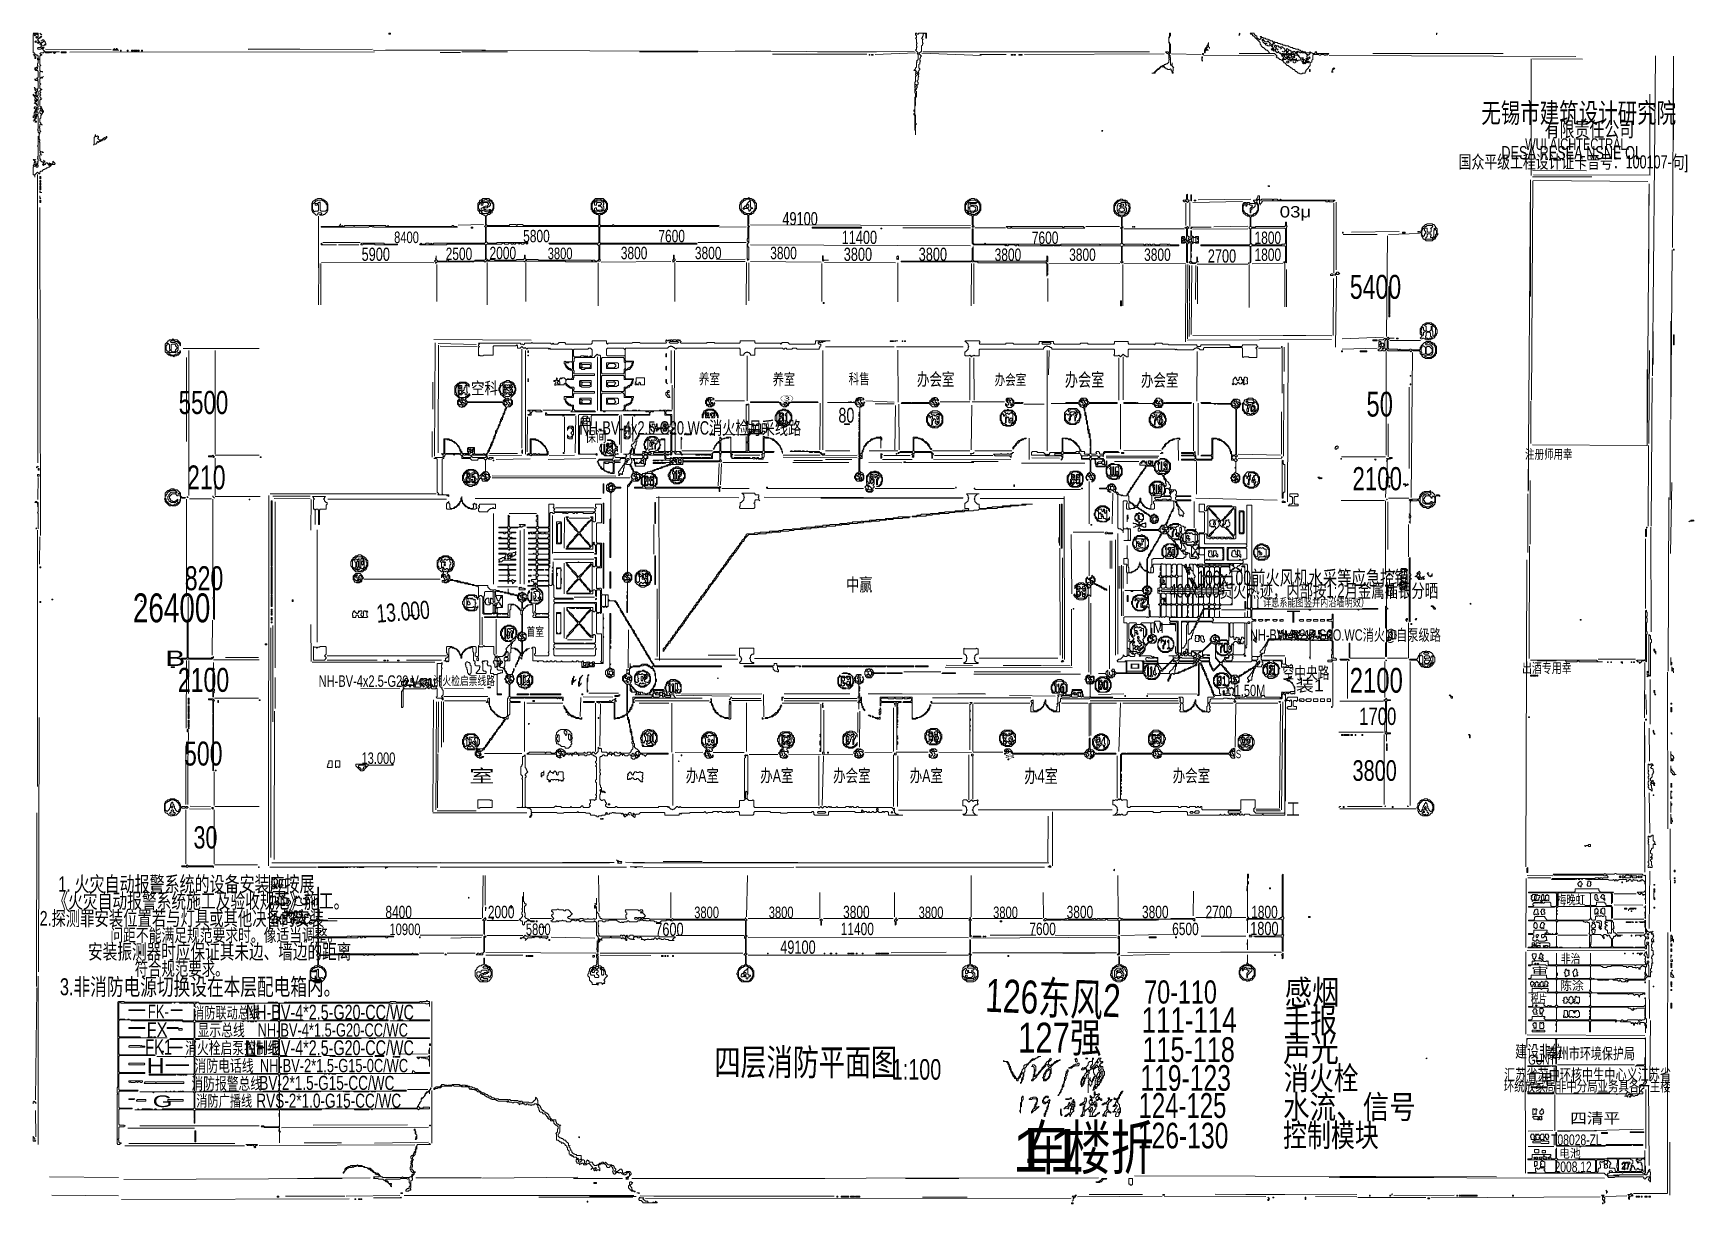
# Model space of a CAD drawing. Extents: x 10 to 1971, y 10 to 1392.
import ezdxf

# ---------------------------------------------------------------- set-up
doc = ezdxf.new("R2010")
doc.units = 0
for name, color, linetype, lineweight in [('OCR_TEXT', 6, 'Continuous', 0), ('TRACE_CURVE', 6, 'Continuous', 0), ('TRACE_STRAIGHT', 5, 'Continuous', 0), ('TRACE_TEXT_SYMBOL', 6, 'Continuous', 0)]:
    doc.layers.add(name, color=color, linetype=linetype, lineweight=lineweight)
doc.styles.add('wqy-unicode', font='wqy-unicode.lff')

msp = doc.modelspace()

# ---------------------------------------------------------------- texts
at = {"layer": 'OCR_TEXT', "color": 6, "style": 'wqy-unicode'}
for s, height, width, p in [('无锡市建筑设计研究院', 23.42, 0.72, (1720.1, 1286.2)), ('有限责任公司', 17.95, 0.72, (1794.9, 1269.6)), ('DESA RESEA NSNE OL', 15.618, 0.72, (1743.7, 1243.2)), ('WUI AICHTECTRAL.', 13.578, 0.72, (1771.9, 1254.3)), ('国众平级工程设计证卡音号：100107-句]', 15.441, 0.72, (1693.3, 1232.4)), ('49100', 15.62, 0.72, (894.7, 1165.2)), ('03μ', 13.37, 1.231707, (1482, 1174.5)), ('8400', 13.67, 0.72, (436.2, 1144.2)), ('5800', 14.64, 0.72, (588.6, 1145.2)), ('7600', 14.64, 0.72, (748.3, 1145.2)), ('11400', 15.62, 0.72, (964.7, 1143.2)), ('7600', 14.64, 0.72, (1189.3, 1143.2)), ('1800', 14.64, 0.72, (1452.3, 1143.2)), ('5900', 15.62, 0.72, (397.8, 1123.2)), ('2500', 14.64, 0.72, (497.1, 1124.2)), ('2000', 14.64, 0.72, (548.9, 1125.2)), ('3800', 13.67, 0.72, (617.6, 1125.2)), ('3800', 14.64, 0.72, (703.9, 1125.2)), ('3800', 14.64, 0.72, (791.4, 1125.2)), ('3800', 14.64, 0.72, (880.4, 1125.2)), ('3800', 15.62, 0.72, (967.2, 1123.2)), ('3800', 15.62, 0.72, (1055.7, 1123.2)), ('3800', 14.64, 0.72, (1145.4, 1123.2)), ('3800', 14.64, 0.72, (1233.4, 1123.2)), ('3800', 14.64, 0.72, (1321.9, 1123.2)), ('1800', 14.64, 0.72, (1452.3, 1123.2)), ('2700', 15.62, 0.72, (1397.1, 1121.2)), ('5400', 28.31, 0.72, (1564.8, 1078.4)), ('空科', 14.24, 0.821068, (527, 965.8)), ('养室', 12.65, 0.72, (796.1, 977.6)), ('养室', 13.44, 0.72, (883.3, 976.7)), ('科售', 12.65, 0.72, (973, 977.6)), ('办会室', 15.03, 0.72, (1053.6, 975.9)), ('办会室', 12.65, 0.72, (1145.4, 976.6)), ('办会室', 15.82, 0.72, (1228.3, 975)), ('办会室', 15.03, 0.72, (1318.1, 974.9)), ('5500', 27.33, 0.72, (181.8, 942.4)), ('③', 6.39, 1.847773, (892, 957.3)), ('50', 29.28, 0.72, (1584.4, 939.4)), ('80', 17.57, 0.72, (960.9, 932.2)), ('NH-BV-4x2.5-G20.WC消火检月采线路', 15.817, 0.72, (655, 918.1)), ('保间', 12.54, 0.72976, (662, 909.6)), ('注册师用幸', 11.12, 0.72, (1771.7, 889.5)), ('210', 28.31, 0.72, (191.7, 853.4)), ('2100', 27.33, 0.72, (1567.9, 852.4)), ('820', 28.31, 0.72, (189, 734.4)), ('中赢', 15.42, 0.738909, (970, 733.3)), ('100x100前火风机水采等应急控销', 17.247, 0.72, (1384.5, 740.3)), ('26400', 34.16, 0.72, (127.7, 696.5)), ('400x100货火热迹，内部按1:2月金属插银分晒', 16.058, 0.72, (1351.7, 725.7)), ('详息系能图竖并内沿墙明效）', 9.543, 0.72, (1462.4, 715.1)), ('T', 14.1, 1.429027, (1490, 696)), ('首室', 10.28, 0.72, (592.5, 680.3)), ('M', 12.1, 0.971274, (1332, 684)), ('NH-BV-4x2.5-G2O.WC消火@自泵级路', 13.445, 0.72, (1446.9, 674.8)), ('B', 18.1, 1.459283, (166, 645)), ('回', 11.9, 1.612576, (1298, 638.5)), ('出酒专用幸', 11.92, 0.72, (1768.2, 636.6)), ('2100', 28.31, 0.72, (180.8, 614.4)), ('NH-BV-4x2.5-G20.V', 13.563, 0.72, (347.1, 620.3)), ('湘火检启票线路', 10.28, 0.72, (482.8, 622.3)), ('空中央路', 14.11, 0.72, (1485.3, 629.9)), ('装1', 14.3, 1.093766, (1501, 614.9)), ('2100', 29.28, 0.72, (1564.7, 613.4)), ('1.50M', 13.56, 0.72, (1428.8, 609.3)), ('1700', 20.5, 0.72, (1575.8, 575.3)), ('500', 28.31, 0.72, (188.1, 527.4)), ('13.000', 13.56, 0.72, (397.7, 529.3)), ('S', 3.91, 3.572845, (1157, 536.1)), ('S', 9.77, 0.72, (1430.2, 536.1)), ('3800', 24.4, 0.72, (1568, 509.3)), ('室', 15.4, 1.408342, (525, 507.4)), ('办A室', 15.03, 0.72, (780.6, 507.9)), ('办A室', 15.03, 0.72, (868.6, 507.9)), ('办会室', 15.03, 0.72, (954.6, 507.9)), ('办A室', 15.03, 0.72, (1045.1, 507.9)), ('办4室', 15.82, 0.72, (1180.4, 507)), ('办会室', 15.03, 0.72, (1355.6, 507.9)), ('工', 15.9, 0.72, (1490, 468.3)), ('30', 26.36, 0.72, (199.3, 429.4)), ('1. 火灾自动报警系统的设备安装应按展', 18.031, 0.72, (39.6, 378.5)), ('《火灾自动报警系统施工及验收规范》施工。', 17.738, 0.72, (33.8, 358.8)), ('梅晚虹', 11.07, 0.72, (1809.3, 363.4)), ('2.探测罪安装位置若与灯具或其他决备的安装', 17.247, 0.72, (17.7, 338.4)), ('8400', 14.64, 0.72, (425.9, 347.2)), ('2000', 14.64, 0.72, (546.9, 347.2)), ('3800', 13.67, 0.72, (790.6, 347.2)), ('3800', 13.67, 0.72, (878.6, 347.2)), ('3800', 14.64, 0.72, (966.4, 347.2)), ('3800', 13.67, 0.72, (1055.6, 347.2)), ('3800', 13.67, 0.72, (1143.6, 347.2)), ('3800', 14.64, 0.72, (1230.4, 347.2)), ('3800', 14.64, 0.72, (1319.4, 347.2)), ('2700', 14.64, 0.72, (1394.4, 347.2)), ('1800', 14.64, 0.72, (1448.3, 347.2)), ('问距不能满足规范要求时。像适当调整。', 15.358, 0.72, (101.1, 319.4)), ('10900', 13.67, 0.72, (430.7, 327.2)), ('5800', 13.67, 0.72, (591.8, 327.2)), ('7600', 15.62, 0.72, (744.6, 326.2)), ('11400', 14.64, 0.72, (963.6, 327.2)), ('7600', 14.64, 0.72, (1186.3, 327.2)), ('6500', 14.64, 0.72, (1355, 327.2)), ('1800', 15.62, 0.72, (1447.2, 327.2)), ('安装振测器时应保证其未边、墙边的距离', 17.587, 0.72, (74.8, 298.9)), ('49100', 15.62, 0.72, (892.2, 305.2)), ('符合规范要求。', 16.13, 0.72, (129.8, 279.5)), ('非治', 10.33, 0.818346, (1814, 294.3)), ('3.非消防电源切换设在本层配电箱内。', 20.051, 0.72, (41.5, 256.2)), ('感烟', 28.47, 0.829916, (1488, 245.6)), ('审', 7.94, 1.907764, (1779, 281)), ('70-110', 27.33, 0.753972, (1322, 246.4)), ('税片', 9.57, 0.72, (1778.4, 247.2)), ('陈涂', 10.33, 0.998208, (1813, 262.3)), ('FK-', 16.07, 0.72, (145.3, 229)), ('消防联动总线', 13.44, 0.72, (198.8, 228.8)), ('NH-BV-4*2.5-G20-CC/WC', 17.575, 0.72, (261.1, 227.4)), ('111-114', 29.97, 0.762199, (1319, 212)), ('手报', 29.13, 0.803477, (1486, 212)), ('FX', 17.08, 0.841611, (144, 207)), ('显示总线', 14.24, 0.72, (204, 207.9)), ('NH-BV-4*1.5-G20-CC/WC', 15.725, 0.72, (275, 207.3)), ('127强', 35.21, 0.780739, (1173, 188.6)), ('FK1', 18.08, 0.72, (142.2, 186)), ('消火栓启泵控制线', 14.17, 0.72, (189.5, 186.9)), ('NH-BV-4*2.5-G20-CC/WC', 17.575, 0.72, (261.1, 185.4)), ('四层消防平面图', 31.36, 0.72, (814.5, 161.5)), ('115-118', 29.28, 0.759177, (1320, 177.4)), ('声光', 29.13, 0.829968, (1486, 178)), ('建设非位', 14.3, 0.72, (1760, 182.8)), ('泰州市环境保护局', 13.27, 0.72, (1797.3, 180.9)), ('H一', 18.08, 1.210324, (144, 164)), ('消防电话线', 14.24, 0.72, (200.4, 165.9)), ('NH-BV-2*1.5-G15-0C/WC', 15.725, 0.72, (277.7, 165.3)), ('1:100', 24.25, 0.72, (1023.9, 156.5)), ('GUNT', 11.73, 0.72, (1775.5, 174.2)), ('消防报警总线', 14.17, 0.72, (196.8, 144.9)), ('BV-2*1.5-G15-CC/WC', 16.65, 0.72, (277, 144.4)), ('119-123', 30.29, 0.72, (1317.4, 143.4)), ('消火栓', 27.68, 0.778246, (1487, 144.5)), ('环统放家局非中分局业务具各一主楼', 12.544, 0.72, (1746.6, 142.7)), ('汇苏省苏中环核中生中心义江苏省', 13.386, 0.72, (1747, 155.8)), ('工电', 14.62, 0.720675, (1776, 150.5)), ('G', 13.7, 1.647389, (151, 124.2)), ('消防广播线', 13.44, 0.72, (202.6, 124.8)), ('RVS-2*1.0-G15-CC/WC', 16.65, 0.72, (273.5, 123.4)), ('124-125', 29.32, 0.72, (1315.4, 111.4)), ('水流、信号', 27.76, 0.827637, (1486, 110.5)), ('四清平', 12.77, 1.131797, (1825, 104.6)), ('11', 50.22, 1.145828, (1166, 48)), ('车楼折', 51.74, 0.72, (1180.9, 50.4)), ('126-130', 30.26, 0.72, (1314.5, 75.4)), ('控制模块', 27.13, 0.76345, (1486, 77.4)), ('T08028-ZL', 12.69, 0.72, (1802.5, 79.2)), ('2008.12', 12.59, 0.72, (1806.6, 47.3)), ('电池', 10.37, 0.898089, (1812, 64.3))]:
    msp.add_text(s, height=height, dxfattribs=dict(at, width=width)).set_placement(p)
at = {"layer": 'OCR_TEXT', "color": 6, "style": 'wqy-unicode', "width": 0.72}
for s, height, rotation, p in [('13.000', 21.4, 4.514, (416.2, 696)), ('126东风2', 38.9, -2.4082, (1133.7, 236.9))]:
    msp.add_text(s, height=height, rotation=rotation, dxfattribs=at).set_placement(p)

# ---------------------------------------------------------------- linework, layer by layer
at = {"layer": 'TRACE_CURVE', "color": 6}
for points in [[(10, 1392), (11, 1391), (10, 1390), (10, 1369), (11, 1369), (12, 1368), (12, 1367), (11, 1366), (10, 1367), (11, 1366), (11, 1365), (12, 1365), (13, 1364), (12, 1363), (12, 1362), (13, 1362), (13, 1364), (12, 1365), (12, 1366), (13, 1367), (14, 1366), (15, 1366), (16, 1365), (16, 1363), (15, 1362), (15, 1361), (16, 1360), (16, 1357), (15, 1356), (15, 1354), (16, 1353), (15, 1352), (14, 1352), (13, 1351), (12, 1351), (12, 1349), (13, 1348), (15, 1348), (16, 1347), (16, 1340), (15, 1339), (14, 1339), (16, 1337), (15, 1336), (14, 1336), (12, 1338), (12, 1337), (13, 1336), (15, 1336), (16, 1335), (16, 1327), (15, 1326), (13, 1326), (12, 1327), (12, 1328), (11, 1328), (12, 1327), (12, 1325), (14, 1323), (13, 1322), (12, 1322), (13, 1321), (13, 1319), (12, 1318)], [(23, 1377), (23, 1378), (24, 1379), (25, 1378), (25, 1380), (24, 1381), (24, 1382), (22, 1384), (21, 1384), (20, 1383), (19, 1383), (20, 1383), (21, 1384), (22, 1384), (23, 1383), (21, 1381), (20, 1381), (19, 1380), (15, 1384), (17, 1386), (18, 1386), (20, 1388), (19, 1388), (17, 1386), (16, 1386), (15, 1387), (16, 1388), (16, 1392), (10, 1392)], [(19, 1316), (18, 1317), (18, 1318), (19, 1319), (18, 1320), (18, 1321), (19, 1322), (18, 1323), (18, 1324), (19, 1325), (20, 1325), (20, 1326), (19, 1326), (18, 1327), (18, 1331), (19, 1332), (18, 1333), (18, 1338), (20, 1340), (21, 1339), (21, 1340), (22, 1341), (21, 1340), (20, 1340), (19, 1339), (18, 1340), (18, 1346), (19, 1347), (20, 1347), (21, 1346), (21, 1347), (19, 1347), (18, 1348), (18, 1353), (19, 1354), (18, 1355), (18, 1365), (19, 1366), (20, 1366), (20, 1367), (19, 1367), (18, 1368), (19, 1369), (22, 1369), (23, 1370), (24, 1370), (25, 1369), (29, 1369), (30, 1370), (31, 1369), (32, 1370), (33, 1370), (35, 1368), (37, 1370), (41, 1370), (24, 1370), (21, 1373), (23, 1375), (21, 1375), (20, 1374), (19, 1375), (19, 1376), (20, 1377), (23, 1377)], [(1052, 1392), (1052, 1390), (1053, 1389), (1053, 1387), (1052, 1386), (1053, 1385), (1053, 1381), (1054, 1380), (1053, 1379), (1053, 1377), (1054, 1376), (1053, 1375), (1053, 1373), (1052, 1372), (1055, 1369), (1054, 1368), (1055, 1367), (1055, 1361), (1053, 1359), (1054, 1358), (1053, 1357), (1053, 1352), (1052, 1351), (1052, 1350), (1050, 1348), (1052, 1348), (1053, 1347), (1052, 1346), (1053, 1345), (1052, 1344), (1052, 1343), (1053, 1342), (1052, 1341), (1052, 1335), (1051, 1334), (1051, 1328), (1052, 1327), (1051, 1326), (1051, 1322), (1052, 1321), (1052, 1317), (1051, 1316), (1051, 1302), (1050, 1301), (1050, 1300), (1051, 1299), (1051, 1298), (1050, 1297), (1050, 1296), (1051, 1295), (1051, 1278), (1052, 1277), (1052, 1272), (1052, 1278), (1051, 1279), (1052, 1280), (1052, 1284), (1053, 1285), (1052, 1286), (1052, 1295), (1051, 1296), (1051, 1306), (1052, 1307), (1052, 1311)], [(1052, 1311), (1051, 1312), (1052, 1313), (1052, 1316), (1053, 1317), (1053, 1323), (1052, 1324), (1052, 1325), (1053, 1326), (1053, 1327), (1054, 1328), (1054, 1331), (1055, 1332), (1055, 1334), (1054, 1335), (1054, 1336), (1055, 1337), (1055, 1340), (1056, 1341), (1055, 1342), (1055, 1343), (1056, 1344), (1056, 1345), (1055, 1346), (1055, 1347), (1057, 1349), (1057, 1350), (1056, 1351), (1056, 1355), (1057, 1356), (1057, 1358), (1058, 1359), (1057, 1360), (1057, 1362), (1058, 1363), (1058, 1364), (1059, 1365), (1056, 1368), (1059, 1371), (1059, 1377), (1060, 1378), (1060, 1379), (1061, 1380), (1060, 1381), (1060, 1384), (1061, 1385), (1060, 1385), (1059, 1386), (1060, 1387), (1060, 1388), (1061, 1389), (1061, 1391), (1062, 1392), (1063, 1392), (1064, 1391), (1064, 1386), (1065, 1386), (1065, 1392), (1056, 1392), (1055, 1391), (1054, 1391), (1053, 1392), (1052, 1392)], [(12, 1318), (10, 1320), (10, 1319), (12, 1317), (12, 1316), (13, 1315), (12, 1314), (12, 1312), (13, 1311), (11, 1309), (12, 1310), (14, 1308), (14, 1307), (15, 1307), (16, 1306), (16, 1305), (15, 1304), (14, 1304), (13, 1305), (12, 1305), (11, 1304), (11, 1303), (12, 1303), (13, 1302), (13, 1301), (12, 1300), (12, 1299), (11, 1298), (11, 1295), (10, 1294), (10, 1292), (11, 1293), (12, 1293), (13, 1292), (11, 1290), (11, 1289), (10, 1288), (11, 1289), (12, 1289), (13, 1288), (12, 1287), (14, 1287), (14, 1288), (13, 1288), (12, 1289), (12, 1290), (14, 1292), (13, 1293), (15, 1295), (16, 1294), (16, 1279), (15, 1278), (16, 1277), (16, 1275), (17, 1274), (17, 1271), (16, 1270), (16, 1260), (15, 1259), (16, 1258), (16, 1247), (15, 1246), (16, 1245), (15, 1244)], [(23, 1240), (24, 1241), (23, 1241), (22, 1242), (23, 1241), (23, 1240), (22, 1239), (21, 1240), (20, 1240), (18, 1242), (19, 1243), (18, 1244), (18, 1248), (19, 1249), (20, 1248), (19, 1249), (19, 1250), (18, 1251), (19, 1252), (20, 1252), (21, 1251), (22, 1251), (21, 1252), (19, 1252), (18, 1253), (18, 1263), (17, 1264), (18, 1265), (18, 1266), (17, 1267), (17, 1273), (18, 1274), (18, 1275), (19, 1276), (18, 1277), (18, 1280), (17, 1281), (18, 1282), (18, 1284), (19, 1285), (20, 1284), (21, 1284), (20, 1284), (19, 1285), (19, 1286), (18, 1287), (18, 1291), (19, 1292), (19, 1295), (20, 1296), (20, 1297), (22, 1299), (22, 1300), (21, 1301), (21, 1302), (19, 1304), (20, 1305), (19, 1305), (18, 1306), (18, 1313), (19, 1314), (20, 1314), (19, 1315), (19, 1316)], [(15, 1244), (16, 1243), (16, 1241), (15, 1240), (16, 1239), (14, 1237), (13, 1238), (13, 1240), (12, 1241), (12, 1242), (13, 1243), (12, 1242), (11, 1243), (10, 1243), (12, 1241), (12, 1240), (11, 1239), (11, 1237), (10, 1236), (11, 1235), (10, 1234), (10, 1225), (11, 1225), (12, 1224), (12, 1222), (12, 1225), (15, 1228), (17, 1226), (18, 1226), (18, 1228), (19, 1229), (21, 1229), (21, 1230), (22, 1231), (23, 1231), (24, 1232), (25, 1232), (26, 1233), (27, 1233), (28, 1234), (29, 1234), (30, 1235), (31, 1235), (31, 1236), (32, 1237), (35, 1237), (36, 1238), (33, 1241), (33, 1238), (32, 1237), (31, 1238), (30, 1238), (29, 1239), (29, 1238), (28, 1237), (27, 1238), (27, 1239), (25, 1239), (25, 1238), (24, 1237), (23, 1237), (22, 1238), (23, 1239), (23, 1240)], [(541, 1197), (539, 1195), (538, 1195), (537, 1194), (537, 1193), (535, 1191), (535, 1183), (537, 1181), (537, 1180), (538, 1179), (539, 1179), (540, 1178), (541, 1178), (542, 1177), (543, 1177), (544, 1176), (544, 1167), (545, 1166), (543, 1164), (544, 1163), (544, 1145), (543, 1144), (483, 1144), (482, 1143), (481, 1143), (480, 1144), (479, 1143), (478, 1143), (477, 1144), (474, 1144), (473, 1143), (469, 1143), (468, 1144), (467, 1143), (466, 1143), (467, 1142), (498, 1142), (499, 1143), (543, 1143), (544, 1142), (544, 1125), (543, 1124), (532, 1124), (531, 1123), (501, 1123), (500, 1124), (499, 1124), (498, 1123), (488, 1123), (486, 1125), (486, 1129), (486, 1127), (485, 1126), (486, 1125), (484, 1123), (486, 1121), (485, 1120), (487, 1122), (526, 1122), (527, 1123), (528, 1122), (530, 1122), (531, 1123), (542, 1123)], [(573, 1166), (572, 1165), (546, 1165), (545, 1166), (545, 1176), (547, 1178), (549, 1178), (551, 1180), (552, 1180), (552, 1182), (553, 1183), (553, 1184), (554, 1185), (554, 1190), (553, 1191), (553, 1192), (552, 1193), (552, 1194), (551, 1195), (550, 1195), (548, 1197), (541, 1197)], [(542, 1123), (543, 1122), (544, 1122), (546, 1124), (547, 1123), (589, 1123), (590, 1122), (592, 1124), (593, 1123), (638, 1123), (639, 1122), (675, 1122), (677, 1124), (678, 1123), (679, 1123), (680, 1124), (679, 1125), (679, 1142), (680, 1143), (794, 1143), (793, 1144), (680, 1144), (679, 1145), (679, 1163), (680, 1164), (819, 1164), (820, 1165), (696, 1165), (695, 1166), (694, 1165), (680, 1165), (679, 1166), (679, 1177), (680, 1178), (682, 1178), (683, 1179), (684, 1179), (687, 1182), (687, 1183), (688, 1184), (688, 1191), (687, 1192), (687, 1193), (683, 1197), (674, 1197), (670, 1193), (670, 1192), (669, 1191), (669, 1184), (670, 1183), (670, 1182), (673, 1179), (674, 1179), (675, 1178), (677, 1178), (678, 1177), (678, 1166), (677, 1165), (589, 1165), (588, 1166), (582, 1166), (581, 1165), (580, 1166), (573, 1166)], [(1456, 1200), (1456, 1198), (1455, 1197), (1455, 1196), (1454, 1195), (1451, 1195), (1451, 1194), (1453, 1192), (1452, 1191), (1447, 1191), (1446, 1192), (1444, 1192), (1443, 1191), (1442, 1192), (1440, 1192), (1439, 1191), (1439, 1190), (1438, 1189), (1438, 1182), (1439, 1181), (1439, 1180), (1442, 1177), (1443, 1177), (1444, 1176), (1446, 1176), (1447, 1175), (1447, 1164), (1446, 1163), (1446, 1162), (1447, 1161), (1447, 1143), (1446, 1142), (1389, 1142), (1389, 1141), (1446, 1141), (1447, 1140), (1447, 1121), (1448, 1122), (1448, 1140), (1449, 1141), (1488, 1141), (1489, 1140), (1489, 1122), (1490, 1121), (1490, 1163), (1491, 1164), (1490, 1165), (1490, 1169), (1489, 1169), (1489, 1165), (1488, 1164), (1454, 1164), (1453, 1163), (1449, 1163), (1448, 1164), (1448, 1175), (1449, 1176), (1451, 1176), (1452, 1177), (1453, 1177), (1455, 1179), (1455, 1180), (1456, 1181), (1456, 1182)], [(1456, 1182), (1457, 1183), (1457, 1189), (1456, 1190), (1456, 1191), (1455, 1192), (1455, 1194), (1457, 1196), (1458, 1195), (1458, 1191), (1459, 1190), (1459, 1189), (1459, 1190), (1461, 1192), (1461, 1193), (1462, 1194), (1536, 1194), (1537, 1193), (1539, 1193), (1540, 1194), (1541, 1193), (1545, 1193), (1546, 1194), (1547, 1194), (1547, 1195), (1484, 1195), (1483, 1196), (1482, 1195), (1480, 1195), (1479, 1196), (1475, 1196), (1474, 1195), (1473, 1196), (1461, 1196), (1460, 1195), (1459, 1195), (1458, 1196), (1458, 1200), (1456, 1200)], [(1294, 1196), (1293, 1195), (1291, 1195), (1287, 1191), (1287, 1190), (1286, 1189), (1286, 1182), (1287, 1181), (1287, 1180), (1290, 1177), (1291, 1177), (1292, 1176), (1294, 1176), (1295, 1175), (1295, 1165), (1296, 1164), (1294, 1162), (1295, 1161), (1295, 1144), (1294, 1143), (1271, 1143), (1270, 1142), (1269, 1143), (1224, 1143), (1223, 1142), (1200, 1142), (1199, 1143), (1135, 1143), (1134, 1144), (1133, 1143), (1121, 1143), (1120, 1144), (1120, 1161), (1119, 1161), (1119, 1144), (1120, 1143), (1120, 1142), (1157, 1142), (1158, 1141), (1159, 1142), (1160, 1141), (1161, 1141), (1162, 1142), (1169, 1142), (1170, 1141), (1171, 1141), (1172, 1142), (1173, 1142), (1174, 1141), (1214, 1141), (1215, 1142), (1216, 1141), (1222, 1141), (1223, 1142), (1224, 1141), (1294, 1141), (1295, 1140), (1295, 1123), (1294, 1122), (1295, 1121), (1296, 1121), (1297, 1122), (1296, 1123), (1296, 1140)], [(1296, 1140), (1297, 1141), (1363, 1141), (1363, 1142), (1353, 1142), (1352, 1143), (1351, 1143), (1350, 1142), (1349, 1143), (1341, 1143), (1340, 1142), (1335, 1142), (1334, 1143), (1332, 1143), (1331, 1142), (1330, 1142), (1329, 1143), (1328, 1143), (1327, 1142), (1326, 1143), (1324, 1143), (1323, 1142), (1322, 1142), (1321, 1143), (1299, 1143), (1298, 1142), (1296, 1144), (1296, 1160), (1295, 1161), (1297, 1163), (1296, 1164), (1296, 1175), (1297, 1176), (1299, 1176), (1300, 1177), (1301, 1177), (1304, 1180), (1304, 1181), (1305, 1182), (1305, 1185), (1306, 1186), (1305, 1187), (1305, 1190), (1302, 1193), (1302, 1194), (1301, 1194), (1300, 1195), (1297, 1195), (1296, 1196), (1294, 1196)], [(758, 1030), (757, 1029), (757, 1028), (758, 1027), (757, 1026), (727, 1026), (726, 1027), (718, 1027), (717, 1026), (689, 1026), (688, 1025), (687, 1026), (687, 1029), (670, 1029), (670, 1026), (669, 1025), (639, 1025), (638, 1026), (638, 1027), (631, 1027), (629, 1025), (625, 1025), (624, 1026), (623, 1025), (622, 1025), (621, 1026), (600, 1026), (599, 1027), (598, 1026), (590, 1026), (590, 1025), (589, 1024), (588, 1025), (586, 1025), (585, 1026), (536, 1026), (537, 1025), (536, 1024), (536, 1023), (537, 1022), (536, 1021), (536, 1011), (537, 1012), (538, 1011), (541, 1011), (542, 1012), (553, 1012), (553, 1022), (554, 1023), (580, 1023), (581, 1024), (582, 1023), (582, 1020), (585, 1020), (587, 1022), (589, 1020), (590, 1020), (591, 1021), (593, 1019), (594, 1020), (618, 1020), (619, 1019), (620, 1020), (621, 1019)], [(716, 976), (717, 977), (717, 978), (718, 979), (718, 982), (719, 983), (719, 984), (710, 984), (709, 985), (709, 993), (710, 994), (711, 994), (712, 995), (714, 995), (717, 998), (717, 999), (718, 1000), (718, 1002), (719, 1003), (719, 1005), (710, 1005), (709, 1006), (709, 1019), (710, 1020), (759, 1020), (761, 1022), (762, 1022), (763, 1023), (764, 1022), (765, 1022), (766, 1021), (767, 1021), (769, 1019), (770, 1020), (844, 1020), (845, 1019), (845, 1012), (849, 1012), (849, 1013), (851, 1015), (852, 1015), (853, 1016), (854, 1015), (855, 1015), (857, 1013), (857, 1012), (862, 1012), (862, 1019), (863, 1020), (895, 1020), (896, 1019), (897, 1019), (898, 1020), (899, 1020), (900, 1019), (906, 1019), (907, 1020), (911, 1020), (912, 1019), (938, 1019), (938, 1020), (939, 1021), (939, 1022), (940, 1023)], [(940, 1023), (940, 1025), (938, 1025), (937, 1026), (937, 1027), (938, 1028), (939, 1027), (940, 1027), (941, 1028), (942, 1027), (943, 1028), (945, 1028), (946, 1029), (951, 1029), (934, 1029), (934, 1026), (933, 1025), (903, 1025), (901, 1027), (894, 1027), (894, 1026), (893, 1025), (892, 1026), (863, 1026), (862, 1027), (862, 1029), (845, 1029), (845, 1027), (844, 1026), (815, 1026), (814, 1027), (806, 1027), (805, 1026), (775, 1026), (774, 1027), (775, 1028), (774, 1029), (774, 1030), (773, 1029), (772, 1030), (771, 1030), (770, 1029), (769, 1030), (766, 1030), (765, 1029), (764, 1030), (763, 1030), (762, 1029), (761, 1030), (760, 1029), (759, 1029), (758, 1030)], [(621, 1019), (646, 1019), (647, 1018), (647, 1005), (646, 1004), (639, 1004), (638, 1005), (637, 1004), (637, 1002), (638, 1001), (638, 1000), (639, 999), (639, 998), (642, 995), (643, 995), (644, 994), (646, 994), (647, 993), (647, 985), (645, 983), (644, 984), (643, 983), (642, 984), (641, 984), (640, 983), (639, 983), (637, 985), (635, 985), (634, 984), (633, 985), (632, 984), (632, 983), (631, 982), (629, 982), (628, 983), (629, 984), (628, 985), (628, 983), (627, 982), (625, 982), (625, 981), (626, 981), (627, 980), (627, 979), (626, 978), (626, 976), (627, 977), (637, 977), (637, 978), (638, 979), (639, 978), (639, 977), (642, 974), (643, 974), (644, 973), (646, 973), (647, 972), (647, 964), (646, 963), (637, 963), (637, 960), (638, 959), (638, 958), (639, 957)], [(639, 957), (639, 956), (642, 953), (643, 953), (644, 952), (646, 952), (647, 951), (647, 947), (645, 945), (674, 945), (673, 946), (650, 946), (648, 948), (648, 953), (645, 953), (644, 954), (643, 954), (639, 958), (639, 961), (640, 962), (648, 962), (648, 966), (649, 967), (673, 967), (673, 969), (649, 969), (648, 970), (648, 971), (649, 972), (649, 973), (648, 974), (644, 974), (639, 979), (639, 982), (640, 983), (648, 983), (648, 985), (649, 986), (648, 987), (649, 988), (673, 988), (673, 990), (649, 990), (648, 991), (649, 992), (649, 993), (648, 994), (648, 1004), (649, 1005), (649, 1008), (650, 1009), (673, 1009), (673, 1010), (676, 1013), (677, 1012), (679, 1012), (680, 1011), (680, 946), (683, 946), (684, 945), (685, 945), (686, 946), (733, 946), (734, 945)], [(569, 982), (568, 981), (567, 981), (566, 980), (565, 980), (564, 979), (563, 979), (562, 978), (562, 977), (561, 976), (561, 974), (560, 973), (560, 970), (561, 969), (561, 968), (562, 967), (562, 965), (563, 965), (566, 962), (567, 962), (568, 961), (565, 958), (565, 957), (564, 956), (563, 957), (523, 957), (520, 960), (522, 962), (523, 962), (526, 965), (525, 966), (525, 967), (525, 966), (523, 964), (522, 965), (522, 967), (523, 968), (522, 969), (522, 976), (523, 977), (525, 975), (525, 974), (525, 977), (523, 979), (522, 979), (521, 980), (514, 980), (513, 979), (512, 979), (508, 975), (508, 966), (513, 961), (513, 960), (511, 958), (511, 954), (514, 951), (515, 951), (516, 950), (517, 951), (519, 951), (522, 954), (522, 955), (523, 956), (564, 956)], [(552, 906), (552, 908), (553, 909), (553, 911), (554, 912), (554, 913), (555, 914), (555, 916), (556, 917), (556, 919), (557, 920), (557, 921), (558, 922), (558, 924), (559, 925), (559, 926), (560, 927), (560, 928), (561, 929), (561, 931), (562, 932), (562, 933), (563, 934), (563, 935), (564, 936), (564, 938), (565, 939), (565, 941), (566, 942), (566, 943), (567, 944), (567, 946), (568, 947), (568, 948), (569, 949), (569, 950), (570, 951), (573, 951), (576, 954), (576, 958), (574, 960), (574, 962), (579, 967), (579, 969), (580, 970), (580, 973), (579, 974), (579, 976), (578, 977), (578, 978), (576, 980), (575, 980), (574, 981), (573, 981), (572, 982), (569, 982)], [(814, 898), (811, 895), (776, 895), (775, 896), (775, 897), (774, 898), (769, 898), (768, 899), (768, 927), (767, 926), (765, 926), (764, 927), (764, 942), (758, 942), (757, 943), (757, 945), (758, 946), (764, 946), (763, 947), (762, 946), (761, 947), (759, 947), (758, 946), (757, 947), (754, 947), (753, 946), (752, 946), (751, 947), (750, 947), (749, 946), (727, 946), (726, 947), (725, 947), (724, 946), (723, 946), (722, 947), (718, 947), (717, 946), (713, 946), (712, 947), (711, 946), (710, 946), (709, 947), (709, 951), (711, 953), (713, 953), (714, 954), (715, 954), (717, 956), (717, 958), (718, 959), (718, 961), (719, 962), (719, 963), (710, 963), (709, 964), (709, 972), (710, 973), (711, 973), (712, 974), (714, 974), (714, 975), (715, 976), (716, 976)], [(985, 962), (984, 961), (983, 961), (982, 960), (982, 959), (981, 958), (981, 957), (980, 956), (979, 957), (978, 956), (977, 956), (976, 957), (975, 957), (974, 956), (973, 957), (972, 956), (948, 956), (980, 956), (981, 955), (981, 954), (984, 951), (985, 951), (986, 950), (986, 945), (985, 944), (986, 943), (985, 942), (985, 940), (986, 939), (986, 938), (985, 937), (986, 936), (985, 935), (985, 933), (986, 932), (985, 931), (986, 930), (985, 929), (986, 928), (985, 927), (985, 926), (986, 925), (985, 924), (986, 923), (986, 922), (985, 921), (985, 916), (986, 915), (985, 914), (985, 895), (986, 894), (985, 893), (985, 892), (986, 891), (985, 890), (985, 874), (984, 873), (983, 873), (981, 871), (981, 870), (980, 869), (980, 867), (981, 866), (981, 865)], [(990, 952), (991, 953), (991, 955), (992, 956), (991, 957), (991, 955), (990, 954), (989, 955), (989, 956), (988, 956), (987, 957), (987, 958), (988, 959), (991, 959), (991, 960), (990, 961), (989, 961), (988, 962), (985, 962)], [(1248, 961), (1245, 958), (1245, 957), (1244, 956), (1230, 956), (1229, 955), (1212, 955), (1244, 955), (1246, 953), (1246, 952), (1247, 951), (1248, 951), (1249, 950), (1250, 950), (1251, 949), (1251, 947), (1252, 946), (1252, 941), (1253, 940), (1253, 936), (1254, 935), (1254, 931), (1255, 930), (1255, 924), (1256, 923), (1256, 920), (1257, 919), (1257, 915), (1258, 914), (1258, 905), (1259, 904), (1259, 903), (1258, 902), (1258, 896), (1257, 895), (1252, 895), (1251, 896), (1252, 897), (1251, 898), (1248, 898), (1247, 899), (1247, 900), (1246, 901), (1246, 902), (1245, 903), (1245, 904), (1243, 906), (1243, 907), (1241, 909), (1240, 909), (1238, 911), (1237, 911), (1235, 913), (1232, 913), (1231, 914), (1225, 914), (1225, 898), (1224, 897), (1211, 897), (1210, 896), (1210, 895), (1209, 894), (1208, 895), (1207, 894)], [(1266, 896), (1265, 895), (1260, 895), (1259, 896), (1259, 912), (1258, 913), (1258, 919), (1257, 920), (1257, 924), (1256, 925), (1256, 928), (1255, 929), (1255, 934), (1254, 935), (1254, 940), (1253, 941), (1253, 944), (1252, 945), (1252, 950), (1253, 951), (1254, 951), (1254, 952), (1257, 955), (1290, 955), (1290, 956), (1257, 956), (1255, 958), (1255, 959), (1253, 961), (1248, 961)], [(564, 956), (565, 955), (565, 954), (568, 951), (568, 949), (567, 948), (567, 946), (566, 945), (566, 944), (565, 943), (565, 941), (564, 940), (564, 939), (563, 938), (563, 937), (562, 936), (562, 934), (561, 933), (561, 931), (560, 930), (560, 929), (559, 928), (559, 926), (558, 925), (558, 924), (556, 922), (556, 919), (555, 918), (555, 917), (554, 916), (554, 914), (553, 913), (553, 911), (552, 910), (552, 909), (551, 908), (551, 907), (550, 906), (550, 904), (549, 903), (549, 902), (548, 901), (548, 900), (547, 899), (547, 897), (545, 895), (543, 895), (542, 896), (541, 895), (532, 895), (531, 896), (531, 903), (524, 903), (523, 902), (523, 898), (524, 897), (523, 896), (517, 896), (516, 897), (516, 898), (515, 899), (515, 900), (514, 901), (514, 902)], [(734, 945), (735, 945), (736, 946), (738, 944), (738, 943), (737, 942), (707, 942), (708, 941), (717, 941), (718, 942), (720, 940), (721, 941), (738, 941), (738, 944), (740, 946), (741, 945), (742, 945), (743, 946), (755, 946), (756, 945), (756, 941), (762, 941), (763, 940), (763, 931), (762, 930), (762, 928), (761, 927), (760, 928), (760, 930), (759, 931), (759, 930), (758, 929), (757, 930), (757, 931), (754, 931), (754, 927), (753, 926), (748, 926), (747, 927), (747, 931), (746, 931), (746, 928), (745, 927), (744, 928), (744, 930), (743, 931), (742, 930), (741, 931), (741, 928), (740, 927), (739, 928), (739, 929), (738, 930), (738, 931), (738, 922), (738, 924), (739, 925), (740, 924), (740, 923), (741, 922), (744, 922), (744, 925), (745, 926), (746, 925)], [(861, 923), (860, 924), (861, 925), (861, 927), (860, 928), (861, 929), (861, 931), (860, 931), (859, 930), (856, 930), (855, 931), (855, 954), (854, 954), (853, 953), (852, 954), (852, 922), (852, 931), (853, 932), (854, 931), (854, 920), (855, 919), (854, 918), (854, 910), (853, 909), (852, 910), (852, 916), (852, 899), (851, 898), (835, 898), (834, 899), (834, 915), (829, 915), (828, 914), (826, 914), (825, 913), (823, 913), (822, 914), (822, 915), (821, 915), (821, 911), (820, 910), (819, 910), (819, 909), (818, 908), (817, 908), (817, 907), (815, 905), (815, 904), (814, 903), (814, 902), (813, 901), (814, 901), (814, 902), (815, 903), (815, 904), (817, 906), (817, 907), (818, 908), (819, 908), (820, 909), (821, 908), (821, 899), (820, 898), (814, 898)], [(981, 865), (983, 863), (988, 863), (989, 864), (990, 864), (990, 865), (991, 866), (991, 870), (990, 871), (990, 872), (989, 873), (988, 873), (986, 875), (986, 889), (987, 890), (989, 890), (989, 897), (990, 898), (990, 900), (991, 901), (991, 903), (994, 906), (994, 907), (995, 908), (996, 908), (996, 909), (997, 910), (998, 910), (1000, 912), (1001, 912), (1002, 913), (1004, 913), (1005, 914), (1010, 914), (1011, 913), (1011, 902), (1011, 911), (1012, 912), (1012, 914), (1011, 915), (1011, 916), (1010, 915), (1006, 915), (1005, 914), (1003, 914), (1002, 913), (1000, 913), (997, 910), (996, 910), (993, 907), (993, 906), (991, 904), (991, 902), (990, 901), (990, 900), (989, 899), (989, 897), (987, 895), (986, 896), (986, 950), (987, 951), (988, 951), (989, 952), (990, 952)], [(1428, 960), (1425, 957), (1425, 956), (1424, 955), (1401, 955), (1400, 956), (1389, 956), (1390, 955), (1404, 955), (1405, 954), (1406, 954), (1407, 955), (1408, 955), (1409, 954), (1424, 954), (1425, 953), (1425, 952), (1427, 950), (1428, 950), (1430, 948), (1430, 895), (1429, 894), (1426, 894), (1425, 895), (1425, 898), (1424, 899), (1424, 900), (1423, 901), (1423, 902), (1422, 903), (1422, 904), (1416, 910), (1415, 910), (1413, 912), (1412, 912), (1411, 913), (1408, 913), (1407, 914), (1402, 914), (1402, 895), (1401, 894), (1390, 894), (1389, 893), (1401, 893), (1402, 892), (1402, 890), (1401, 889), (1384, 889), (1383, 890), (1383, 893), (1382, 894), (1382, 898), (1380, 896), (1379, 897), (1366, 897), (1366, 896), (1380, 896), (1381, 895), (1380, 894), (1366, 894), (1366, 893), (1381, 893), (1382, 892), (1382, 890)], [(1430, 895), (1431, 896), (1431, 948), (1433, 950), (1434, 950), (1434, 951), (1435, 952), (1435, 953), (1436, 954), (1436, 955), (1435, 956), (1435, 958), (1434, 959), (1433, 959), (1432, 960), (1428, 960)], [(746, 925), (746, 922), (747, 922), (747, 925), (748, 926), (749, 925), (752, 925), (753, 926), (754, 925), (754, 922), (757, 922), (758, 923), (758, 925), (757, 926), (758, 927), (759, 927), (760, 926), (760, 922), (761, 922), (762, 923), (763, 922), (763, 921), (762, 920), (764, 918), (763, 917), (763, 899), (762, 898), (757, 898), (756, 899), (756, 913), (752, 913), (751, 912), (749, 912), (746, 915), (745, 915), (744, 916), (738, 916), (737, 915), (736, 915), (733, 912), (733, 911), (732, 910), (732, 908), (731, 907), (731, 906), (732, 905), (732, 902), (734, 900), (734, 899), (733, 898), (730, 898), (730, 896), (729, 895), (721, 895), (720, 896), (720, 901), (721, 902), (721, 905), (722, 906), (722, 909), (723, 910), (723, 913), (724, 914), (724, 915)], [(881, 913), (882, 913), (884, 911), (885, 911), (892, 904), (892, 903), (893, 902), (893, 901), (894, 900), (894, 898), (895, 897), (895, 896), (895, 898), (894, 899), (894, 901), (893, 902), (893, 903), (892, 904), (892, 905), (888, 909), (888, 910), (887, 910), (884, 913), (882, 913), (881, 914), (879, 914), (878, 915), (874, 915), (873, 916), (872, 916), (872, 899), (871, 898), (856, 898), (855, 899), (855, 918), (856, 919), (870, 919), (871, 920), (871, 921), (872, 922), (873, 922), (874, 921), (876, 921), (876, 924), (877, 925), (877, 926), (876, 927), (876, 931), (871, 931), (871, 921), (870, 920), (869, 921), (869, 923), (868, 924), (869, 925), (869, 930), (868, 931), (865, 931), (864, 930), (864, 929), (863, 928), (863, 924), (862, 923), (861, 923)], [(514, 902), (513, 903), (513, 904), (510, 907), (510, 908), (509, 908), (507, 910), (506, 910), (504, 912), (502, 912), (501, 913), (495, 913), (495, 896), (494, 895), (493, 896), (492, 895), (493, 895), (494, 894), (494, 892), (493, 891), (485, 891), (484, 890), (483, 890), (486, 890), (487, 889), (487, 850), (489, 848), (488, 847), (498, 847), (499, 846), (500, 846), (501, 845), (501, 847), (494, 847), (493, 848), (493, 889), (494, 890), (495, 890), (495, 892), (496, 893), (496, 894), (497, 895), (506, 895), (507, 894), (508, 895), (514, 895), (516, 893), (516, 890), (526, 890), (528, 888), (535, 888), (535, 889), (536, 890), (542, 890), (544, 888), (544, 875), (543, 874), (542, 874), (537, 869), (536, 870), (536, 871), (535, 872), (535, 873), (532, 876)], [(532, 876), (531, 876), (530, 877), (524, 877), (523, 876), (522, 876), (518, 872), (518, 871), (517, 870), (517, 864), (518, 863), (518, 862), (521, 859), (522, 859), (523, 858), (524, 858), (525, 857), (528, 857), (529, 858), (531, 858), (532, 859), (533, 859), (535, 861), (535, 862), (536, 863), (536, 864), (537, 865), (537, 866), (538, 867), (540, 865), (540, 864), (541, 863), (546, 863), (549, 866), (549, 867), (550, 868), (549, 869), (549, 871), (546, 874), (545, 874), (544, 875), (544, 888), (546, 890), (547, 890), (548, 889), (551, 889), (552, 890), (553, 890), (553, 891), (549, 891), (548, 890), (547, 890), (546, 891), (546, 893), (545, 894), (546, 895), (546, 896), (549, 899), (549, 901), (550, 902), (550, 903), (551, 904), (551, 905), (552, 906)], [(688, 911), (692, 911), (694, 909), (693, 908), (692, 908), (691, 907), (690, 907), (689, 908), (688, 908), (687, 907), (687, 904), (688, 903), (688, 902), (687, 901), (687, 898), (686, 897), (685, 898), (685, 907), (684, 907), (684, 897), (683, 896), (681, 898), (681, 906), (682, 907), (681, 907), (680, 906), (680, 904), (679, 903), (679, 900), (680, 899), (680, 898), (681, 897), (681, 896), (682, 895), (683, 895), (685, 893), (693, 893), (694, 894), (695, 893), (695, 890), (694, 889), (678, 889), (678, 888), (676, 886), (677, 885), (677, 884), (678, 883), (678, 882), (680, 880), (680, 879), (682, 877), (683, 877), (685, 875), (686, 875), (687, 874), (688, 874), (689, 873), (691, 873), (692, 872), (696, 872), (696, 884), (697, 885), (703, 885), (703, 886)], [(724, 915), (725, 916), (725, 917), (726, 918), (725, 919), (726, 920), (725, 919), (725, 918), (724, 917), (724, 916), (723, 915), (723, 914), (721, 912), (721, 910), (718, 907), (717, 907), (717, 906), (716, 905), (718, 903), (716, 901), (716, 900), (715, 899), (715, 897), (713, 895), (707, 895), (709, 895), (711, 893), (710, 892), (710, 891), (709, 890), (708, 891), (705, 891), (704, 890), (703, 891), (698, 891), (697, 892), (697, 894), (698, 895), (701, 895), (700, 896), (699, 895), (698, 895), (697, 896), (697, 898), (699, 900), (700, 899), (700, 898), (700, 901), (699, 902), (700, 903), (700, 904), (699, 904), (698, 905), (698, 906), (697, 907), (697, 908), (696, 909), (696, 910), (695, 910), (694, 911), (693, 911), (692, 912), (688, 912), (688, 911)], [(744, 871), (743, 871), (740, 874), (741, 875), (743, 875), (744, 876), (745, 876), (746, 877), (748, 877), (749, 878), (751, 878), (752, 879), (753, 879), (754, 880), (756, 880), (757, 881), (759, 881), (760, 882), (762, 882), (763, 883), (777, 883), (777, 885), (778, 886), (819, 886), (820, 887), (821, 886), (822, 886), (823, 887), (822, 888), (822, 889), (821, 890), (821, 891), (822, 892), (821, 893), (822, 894), (822, 896), (823, 897), (833, 897), (834, 896), (834, 892), (835, 891), (835, 890), (860, 890), (861, 889), (862, 890), (863, 890), (864, 889), (865, 890), (866, 890), (867, 889), (872, 889), (872, 891), (873, 892), (873, 896), (874, 897), (884, 897), (885, 898), (874, 898), (873, 899), (873, 914), (874, 915), (875, 914), (880, 914), (881, 913)], [(1382, 890), (1381, 889), (1366, 889), (1366, 888), (1381, 888), (1382, 887), (1384, 889), (1385, 888), (1402, 888), (1402, 889), (1403, 890), (1403, 912), (1404, 913), (1408, 913), (1409, 912), (1410, 912), (1411, 911), (1413, 911), (1414, 910), (1415, 910), (1422, 903), (1422, 902), (1423, 901), (1423, 899), (1424, 898), (1424, 896), (1425, 895), (1425, 888), (1428, 888), (1430, 886), (1430, 880), (1429, 879), (1430, 878), (1430, 874), (1427, 871), (1426, 871), (1426, 870), (1425, 869), (1425, 868), (1424, 867), (1425, 866), (1425, 864), (1427, 862), (1428, 862), (1429, 861), (1431, 861), (1432, 862), (1433, 862), (1434, 863), (1434, 864), (1435, 865), (1435, 869), (1434, 870), (1434, 871), (1433, 871), (1432, 872), (1431, 872), (1430, 873), (1430, 886), (1432, 888), (1430, 890), (1430, 891), (1432, 893), (1430, 895)], [(703, 886), (702, 885), (701, 886), (697, 886), (696, 887), (697, 888), (703, 888), (703, 889), (704, 890), (709, 890), (710, 889), (709, 888), (709, 885), (708, 884), (708, 883), (706, 881), (706, 880), (703, 877), (703, 876), (701, 874), (701, 873), (702, 872), (702, 871), (701, 870), (702, 870), (704, 872), (705, 871), (706, 871), (706, 874), (707, 875), (707, 878), (708, 879), (708, 882), (710, 884), (711, 883), (714, 883), (715, 882), (715, 881), (716, 880), (716, 879), (717, 878), (717, 877), (718, 876), (718, 875), (719, 874), (718, 873), (718, 872), (717, 871), (717, 870), (716, 869), (716, 868), (717, 867), (717, 864), (715, 862), (715, 861), (712, 858), (712, 756), (711, 755), (710, 755), (707, 752), (707, 751), (706, 750), (706, 748), (708, 746)], [(723, 874), (720, 874), (719, 875), (719, 876), (718, 877), (718, 878), (717, 879), (717, 880), (716, 881), (716, 882), (715, 883), (717, 885), (717, 888), (716, 889), (717, 890), (718, 890), (719, 889), (719, 888), (720, 887), (720, 884), (721, 883), (721, 881), (732, 881), (732, 882), (733, 883), (733, 887), (734, 888), (734, 889), (735, 890), (736, 890), (736, 894)], [(736, 894), (737, 895), (738, 894), (753, 894), (754, 895), (756, 893), (756, 890), (757, 889), (756, 888), (742, 888), (742, 887), (745, 887), (746, 888), (747, 887), (748, 887), (749, 888), (751, 888), (752, 887), (753, 887), (754, 888), (761, 888), (762, 887), (762, 886), (761, 885), (742, 885), (742, 884), (751, 884), (752, 885), (753, 884), (754, 884), (755, 885), (756, 884), (757, 885), (761, 885), (762, 884), (761, 883), (760, 883), (759, 882), (758, 882), (757, 881), (755, 881), (754, 880), (752, 880), (751, 879), (750, 879), (749, 878), (747, 878), (746, 877), (744, 877), (743, 876), (742, 876), (741, 875), (739, 875), (738, 874), (736, 874), (735, 873), (733, 873), (732, 872), (730, 872), (729, 871), (727, 871), (726, 872), (725, 872), (723, 874)], [(1207, 894), (1206, 895), (1205, 895), (1203, 897), (1196, 897), (1195, 898), (1190, 898), (1189, 897), (1189, 894), (1205, 894), (1206, 893), (1224, 893), (1225, 892), (1225, 890), (1224, 889), (1224, 888), (1225, 889), (1225, 890), (1226, 891), (1226, 895), (1227, 896), (1246, 896), (1247, 895), (1247, 894), (1248, 893), (1248, 889), (1257, 889), (1258, 888), (1258, 874), (1256, 872), (1255, 872), (1255, 871), (1254, 870), (1254, 869), (1253, 868), (1253, 867), (1254, 866), (1254, 865), (1255, 864), (1256, 865), (1255, 865), (1254, 866), (1254, 869), (1255, 870), (1258, 867), (1258, 865), (1260, 865), (1261, 864), (1260, 863), (1260, 862), (1261, 863), (1262, 863), (1263, 864), (1263, 865), (1264, 866), (1264, 870), (1262, 872), (1261, 872), (1259, 874), (1259, 888), (1260, 889), (1263, 889), (1264, 888), (1264, 884)], [(1264, 884), (1265, 883), (1265, 881), (1266, 880), (1277, 880), (1278, 879), (1277, 878), (1277, 872), (1278, 871), (1278, 869), (1281, 866), (1283, 866), (1284, 865), (1289, 865), (1290, 866), (1292, 866), (1293, 867), (1293, 868), (1296, 871), (1296, 878), (1295, 879), (1295, 880), (1292, 883), (1287, 883), (1286, 884), (1283, 884), (1282, 883), (1281, 883), (1278, 880), (1277, 881), (1277, 882), (1278, 883), (1278, 887), (1277, 886), (1277, 883), (1276, 882), (1275, 883), (1275, 888), (1274, 889), (1274, 890), (1270, 890), (1269, 891), (1269, 892), (1270, 893), (1273, 893), (1274, 892), (1273, 893), (1274, 894), (1274, 895), (1276, 897), (1293, 897), (1292, 897), (1291, 898), (1275, 898), (1274, 897), (1274, 896), (1273, 895), (1270, 895), (1269, 896), (1269, 897), (1268, 898), (1266, 898), (1265, 897), (1266, 896)], [(1341, 890), (1341, 889), (1340, 888), (1339, 888), (1338, 887), (1336, 887), (1335, 886), (1335, 885), (1334, 884), (1334, 882), (1333, 881), (1332, 882), (1332, 887), (1331, 886), (1330, 887), (1327, 887), (1327, 884), (1328, 884), (1329, 883), (1328, 882), (1326, 882), (1325, 883), (1325, 887), (1325, 886), (1324, 885), (1322, 887), (1320, 887), (1317, 884), (1317, 882), (1323, 882), (1324, 881), (1323, 880), (1323, 879), (1321, 877), (1321, 876), (1318, 873), (1318, 872), (1317, 871), (1317, 870), (1315, 868), (1315, 867), (1312, 864), (1312, 863), (1310, 861), (1310, 860), (1308, 858), (1308, 857), (1306, 855), (1306, 854), (1305, 853), (1305, 852), (1303, 850), (1303, 849), (1302, 848), (1302, 847), (1301, 846), (1297, 846), (1296, 847), (1295, 846), (1294, 847), (1293, 847), (1290, 850), (1289, 850), (1288, 851)], [(1361, 836), (1361, 837), (1360, 838), (1360, 839), (1361, 840), (1377, 840), (1377, 841), (1360, 841), (1359, 842), (1359, 844), (1360, 845), (1377, 845), (1377, 846), (1360, 846), (1359, 847), (1360, 848), (1360, 851), (1359, 852), (1359, 853), (1354, 853), (1352, 855), (1353, 856), (1353, 858), (1351, 860), (1351, 861), (1348, 864), (1348, 865), (1346, 867), (1346, 868), (1345, 869), (1345, 870), (1346, 871), (1347, 871), (1348, 872), (1349, 872), (1352, 875), (1352, 876), (1353, 877), (1353, 884), (1350, 887), (1350, 888), (1349, 888), (1348, 889), (1347, 889), (1346, 890), (1341, 890)], [(708, 746), (708, 745), (709, 744), (711, 744), (712, 743), (712, 733), (711, 732), (712, 731), (712, 729), (711, 728), (711, 725), (712, 724), (712, 722), (711, 721), (711, 708), (712, 708), (712, 743), (713, 744), (714, 744), (717, 747), (717, 752), (714, 755), (713, 755), (712, 756), (712, 856), (714, 858), (714, 859), (717, 862), (717, 863), (718, 864), (719, 863), (724, 863), (726, 865), (726, 866), (727, 867), (728, 866), (728, 860), (730, 858), (730, 857), (729, 856), (720, 856), (720, 855), (733, 855), (734, 854), (741, 854), (742, 855), (819, 855), (820, 854), (820, 851), (821, 851), (821, 853), (820, 854), (822, 856), (821, 857), (819, 855), (818, 856), (746, 856), (745, 857), (745, 858), (747, 860), (747, 867), (745, 869), (745, 870), (744, 871)], [(1324, 880), (1325, 881), (1332, 881), (1334, 879), (1334, 876), (1336, 874), (1336, 873), (1337, 873), (1339, 871), (1343, 871), (1344, 870), (1344, 869), (1345, 868), (1345, 866), (1347, 864), (1347, 861), (1348, 860), (1348, 858), (1347, 857), (1345, 859), (1345, 860), (1343, 862), (1342, 862), (1341, 863), (1334, 863), (1333, 862), (1332, 862), (1329, 859), (1329, 858), (1328, 857), (1328, 850), (1329, 849), (1329, 848), (1331, 846), (1331, 836), (1330, 835), (1330, 831), (1329, 830), (1328, 831), (1326, 831), (1325, 832), (1324, 832), (1319, 837), (1319, 838), (1318, 839), (1318, 843), (1317, 843), (1317, 840), (1316, 839), (1316, 838), (1315, 837), (1315, 836), (1313, 834), (1312, 834), (1311, 835), (1310, 835), (1308, 837), (1307, 837), (1304, 840), (1304, 845), (1303, 846), (1303, 849), (1305, 851), (1305, 852)], [(1305, 852), (1307, 854), (1307, 855), (1309, 857), (1309, 858), (1311, 860), (1311, 861), (1313, 863), (1313, 864), (1315, 866), (1315, 867), (1317, 869), (1317, 870), (1320, 873), (1320, 874), (1322, 876), (1322, 877), (1324, 879), (1324, 880)], [(1288, 851), (1288, 853), (1289, 854), (1289, 855), (1288, 856), (1288, 857), (1287, 858), (1287, 859), (1286, 859), (1285, 860), (1282, 860), (1281, 859), (1280, 859), (1279, 858), (1279, 857), (1277, 855), (1269, 855), (1269, 854), (1278, 854), (1279, 853), (1279, 851), (1280, 851), (1281, 850), (1283, 850), (1282, 850), (1280, 852), (1281, 853), (1283, 853), (1284, 852), (1285, 852), (1287, 850), (1288, 850), (1291, 847), (1291, 808), (1292, 807), (1294, 807), (1297, 804), (1297, 802), (1297, 806), (1298, 807), (1302, 807), (1303, 806), (1303, 794), (1302, 793), (1298, 793), (1306, 793), (1306, 807), (1303, 807), (1302, 808), (1301, 807), (1298, 807), (1297, 808), (1297, 839), (1298, 840), (1301, 840), (1302, 839), (1302, 837), (1301, 836), (1301, 831), (1302, 830), (1306, 830), (1307, 831), (1310, 831), (1312, 833)], [(619, 836), (619, 810), (618, 809), (607, 809), (606, 810), (606, 823), (605, 823), (604, 822), (605, 821), (605, 818), (604, 817), (604, 816), (605, 815), (605, 810), (604, 809), (593, 809), (594, 808), (603, 808), (605, 806), (605, 805), (603, 803), (597, 803), (596, 802), (595, 803), (595, 801), (596, 801), (597, 802), (598, 802), (599, 801), (600, 801), (601, 802), (602, 801), (603, 802), (604, 801), (604, 797), (603, 796), (595, 796), (595, 795), (604, 795), (605, 794), (604, 793), (605, 792), (603, 790), (595, 790), (595, 789), (604, 789), (605, 788), (605, 787), (604, 786), (604, 785), (603, 784), (600, 784), (599, 783), (598, 784), (597, 783), (596, 784), (595, 784), (595, 783), (603, 783), (604, 782), (604, 781), (605, 780), (604, 779), (604, 778)], [(625, 829), (626, 830), (624, 832), (625, 833), (625, 836), (619, 836)], [(680, 709), (679, 708), (676, 708), (675, 709), (675, 720), (626, 720), (625, 721), (625, 723), (626, 724), (648, 724), (647, 725), (626, 725), (625, 726), (625, 740), (624, 741), (624, 768), (624, 762), (623, 761), (624, 760), (624, 758), (623, 757), (624, 756), (624, 755), (623, 754), (623, 741), (622, 740), (620, 740), (619, 741), (619, 761), (620, 762), (620, 763), (619, 764), (619, 765), (620, 766), (620, 825)], [(620, 825), (621, 826), (623, 826), (624, 825), (625, 825), (626, 826), (635, 826), (636, 825), (637, 826), (638, 825), (639, 826), (640, 825), (641, 825), (642, 826), (647, 826), (648, 825), (649, 825), (650, 826), (651, 826), (652, 825), (653, 826), (659, 826), (660, 825), (671, 825), (672, 826), (673, 826), (674, 825), (674, 816), (673, 815), (672, 815), (671, 816), (671, 821), (668, 821), (670, 819), (667, 816), (666, 816), (664, 814), (664, 813), (663, 812), (662, 812), (662, 811), (657, 806), (657, 805), (655, 803), (654, 803), (652, 805), (652, 806), (647, 811), (647, 812), (646, 812), (645, 813), (645, 814), (640, 819), (642, 821), (639, 821), (640, 820), (640, 818), (641, 817), (641, 816), (642, 816), (643, 815), (643, 814), (649, 808), (649, 807)], [(722, 681), (722, 682), (720, 684), (720, 686), (717, 689), (717, 690), (716, 691), (716, 692), (714, 694), (714, 695), (713, 696), (713, 697), (711, 699), (711, 700), (710, 701), (710, 702), (708, 704), (708, 705), (707, 706), (707, 707), (706, 708), (706, 709), (704, 711), (704, 712), (702, 714), (702, 715), (701, 716), (701, 717), (700, 718), (700, 719), (698, 721), (698, 722), (691, 722), (689, 724), (689, 729), (682, 729), (681, 730), (681, 736), (680, 737), (679, 737), (678, 736), (677, 737), (676, 736), (675, 737), (675, 760), (676, 761), (681, 761), (681, 790), (676, 790), (675, 791), (675, 813), (676, 814), (681, 814), (681, 836), (674, 836), (674, 833), (675, 832), (673, 830), (674, 829), (674, 828), (673, 827), (626, 827), (625, 828), (625, 829)], [(1356, 831), (1356, 830), (1355, 829), (1355, 828), (1354, 827), (1354, 825), (1352, 823), (1352, 822), (1351, 821), (1351, 819), (1350, 818), (1350, 817), (1349, 816), (1349, 815), (1348, 814), (1348, 813), (1346, 811), (1343, 811), (1341, 809), (1341, 808), (1339, 806), (1318, 806), (1316, 808), (1316, 810), (1317, 811), (1318, 810), (1320, 810), (1321, 809), (1324, 809), (1324, 814), (1323, 814), (1322, 813), (1320, 813), (1319, 812), (1317, 812), (1316, 813), (1316, 814), (1317, 815), (1318, 815), (1319, 816), (1320, 816), (1320, 817), (1321, 818), (1321, 823), (1319, 825), (1317, 825), (1316, 826), (1315, 825), (1313, 825), (1312, 824), (1312, 823), (1311, 822), (1311, 818), (1312, 817), (1312, 816), (1313, 816), (1314, 815), (1315, 815), (1316, 814), (1316, 813), (1315, 812), (1313, 812), (1312, 813), (1310, 813)], [(1312, 833), (1313, 832), (1314, 832), (1316, 830), (1317, 830), (1319, 828), (1320, 828), (1323, 825), (1324, 825), (1325, 824), (1326, 824), (1329, 821), (1329, 816), (1332, 813), (1335, 813), (1336, 814), (1337, 814), (1338, 815), (1338, 816), (1339, 817), (1339, 819), (1338, 820), (1338, 822), (1337, 822), (1336, 823), (1335, 823), (1334, 824), (1333, 824), (1332, 823), (1331, 823), (1330, 822), (1329, 822), (1327, 824), (1326, 824), (1324, 826), (1323, 826), (1321, 828), (1320, 828), (1318, 830), (1317, 830), (1314, 833), (1314, 834), (1315, 835), (1315, 836), (1316, 837), (1316, 838), (1317, 839), (1320, 836), (1320, 835), (1323, 832), (1324, 832), (1325, 831), (1327, 831), (1328, 830), (1333, 830), (1334, 831), (1334, 836), (1333, 837), (1333, 839), (1334, 840), (1356, 840), (1357, 839), (1357, 832), (1356, 831)], [(1386, 800), (1385, 801), (1385, 802), (1382, 805), (1383, 806), (1383, 807), (1381, 805), (1380, 806), (1373, 806), (1371, 804), (1370, 805), (1370, 808), (1371, 809), (1369, 809), (1368, 810), (1366, 810), (1364, 812), (1363, 812), (1362, 813), (1356, 813), (1355, 812), (1353, 812), (1350, 809), (1348, 811), (1348, 812), (1349, 813), (1349, 814), (1350, 815), (1350, 817), (1351, 818), (1351, 819), (1352, 820), (1352, 821), (1353, 822), (1353, 824), (1354, 825), (1354, 826), (1356, 828), (1356, 830), (1357, 831), (1357, 839), (1358, 840), (1359, 839), (1359, 838), (1360, 837), (1360, 835), (1362, 833), (1362, 830), (1363, 829), (1363, 824), (1364, 823), (1364, 822), (1365, 823), (1366, 823), (1368, 821), (1368, 824), (1369, 825), (1368, 826), (1368, 827), (1364, 831), (1364, 832), (1362, 834), (1362, 835), (1361, 836)], [(1579, 712), (1474, 712), (1473, 713), (1457, 713), (1456, 714), (1456, 724), (1456, 714), (1455, 713), (1450, 713), (1449, 714), (1449, 835), (1443, 835), (1443, 790), (1442, 789), (1394, 789), (1393, 790), (1393, 800), (1394, 801), (1395, 801), (1396, 800), (1396, 796), (1398, 796), (1399, 795), (1400, 795), (1401, 796), (1402, 796), (1403, 795), (1404, 795), (1405, 796), (1407, 796), (1408, 795), (1409, 795), (1410, 796), (1412, 796), (1413, 795), (1415, 795), (1416, 796), (1417, 796), (1418, 795), (1420, 795), (1421, 796), (1422, 796), (1423, 795), (1429, 795), (1430, 796), (1430, 833), (1426, 833), (1425, 834), (1397, 834), (1396, 833), (1396, 829), (1395, 828), (1394, 828), (1393, 829), (1393, 836), (1387, 836), (1387, 827), (1392, 827), (1393, 826), (1393, 803), (1392, 802), (1387, 802), (1387, 801), (1386, 800)], [(649, 807), (654, 802), (649, 797), (649, 796), (643, 790), (643, 789), (640, 786), (640, 784), (639, 783), (671, 783), (671, 788), (672, 789), (674, 787), (674, 780), (675, 779), (673, 777), (675, 777), (675, 788), (676, 789), (679, 789), (680, 788), (680, 763), (679, 762), (676, 762), (675, 763), (675, 773), (673, 773), (675, 771), (674, 770), (674, 763), (673, 762), (672, 762), (671, 763), (671, 767), (655, 767), (654, 768), (653, 767), (639, 767), (640, 766), (640, 764), (646, 758), (646, 757), (652, 751), (652, 750), (653, 749), (653, 748), (649, 744), (649, 743), (642, 736), (642, 735), (640, 733), (640, 730), (671, 730), (671, 734), (672, 735), (673, 735), (674, 734), (674, 728), (675, 727), (675, 734), (676, 735), (679, 735), (680, 734), (680, 709)], [(829, 766), (831, 768), (831, 769), (834, 772), (834, 773), (837, 776), (837, 777), (840, 780), (840, 781), (843, 784), (843, 785), (845, 787), (845, 788), (847, 790), (847, 791), (848, 792), (849, 792), (849, 793), (850, 794), (850, 795), (855, 800), (865, 800), (866, 801), (875, 801), (876, 802), (882, 802), (883, 803), (892, 803), (893, 804), (902, 804), (903, 805), (908, 805), (909, 806), (918, 806), (919, 807), (928, 807), (929, 808), (935, 808), (936, 809), (937, 808), (938, 809), (946, 809), (947, 810), (957, 810), (958, 811), (964, 811), (965, 812), (973, 812), (974, 813), (983, 813), (984, 814), (990, 814), (991, 815), (999, 815), (1000, 816), (1009, 816), (1010, 817), (1017, 817), (1019, 819), (1020, 818), (1025, 818), (1026, 819), (1036, 819), (1037, 820)], [(1032, 821), (1031, 820), (1026, 820), (1025, 819), (1017, 819), (1016, 818), (1006, 818), (1005, 817), (998, 817), (997, 816), (993, 816), (992, 815), (991, 816), (990, 815), (989, 816), (988, 816), (987, 815), (978, 815), (977, 814), (972, 814), (971, 813), (963, 813), (962, 812), (951, 812), (950, 811), (943, 811), (942, 810), (934, 810), (933, 809), (923, 809), (922, 808), (917, 808), (916, 807), (907, 807), (906, 806), (896, 806), (895, 805), (891, 805), (890, 804), (880, 804), (879, 803), (869, 803), (868, 802), (862, 802), (861, 801), (853, 801), (852, 800), (852, 799), (850, 797), (850, 796), (847, 793), (847, 792), (844, 789), (844, 788), (841, 785), (841, 784), (838, 781), (838, 780), (835, 777), (835, 776), (832, 773), (832, 772), (830, 770), (830, 769)], [(1037, 820), (1044, 820), (1045, 821), (1046, 821), (1032, 821)], [(1310, 813), (1309, 814), (1309, 813), (1312, 813), (1313, 812), (1314, 812), (1315, 811), (1314, 810), (1312, 810), (1311, 809), (1309, 809), (1311, 809), (1312, 810), (1314, 810), (1315, 811), (1316, 810), (1316, 808), (1315, 807), (1315, 804), (1317, 804), (1319, 806), (1320, 805), (1339, 805), (1342, 802), (1342, 801), (1341, 800), (1341, 799), (1340, 798), (1340, 797), (1339, 796), (1339, 795), (1338, 794), (1338, 793), (1336, 791), (1336, 790), (1334, 788), (1334, 787), (1333, 786), (1333, 785), (1332, 784), (1332, 783), (1330, 781), (1330, 780), (1329, 779), (1329, 778), (1327, 776), (1327, 774), (1326, 773), (1326, 772), (1325, 771), (1325, 758), (1324, 757), (1323, 758), (1322, 758), (1320, 760), (1320, 761), (1318, 763), (1318, 765), (1317, 766), (1317, 768), (1317, 766), (1316, 765), (1316, 763), (1315, 762)], [(1315, 762), (1315, 761), (1313, 759), (1312, 759), (1310, 757), (1309, 757), (1308, 756), (1307, 756), (1306, 755), (1305, 755), (1304, 756), (1304, 761), (1303, 762), (1303, 771), (1302, 772), (1302, 787), (1302, 773), (1301, 772), (1298, 772), (1298, 765), (1301, 765), (1302, 764), (1301, 763), (1301, 756), (1302, 755), (1302, 742), (1302, 754), (1303, 755), (1307, 755), (1308, 756), (1309, 756), (1310, 757), (1311, 757), (1313, 759), (1314, 759), (1314, 760), (1316, 762), (1316, 764), (1317, 765), (1318, 764), (1318, 762), (1323, 757), (1324, 757), (1325, 756), (1325, 740), (1324, 739), (1323, 739), (1320, 736), (1320, 735), (1319, 734), (1299, 734), (1306, 734), (1307, 733), (1308, 733), (1309, 734), (1319, 734), (1321, 732), (1321, 731), (1322, 730), (1323, 730), (1324, 729), (1323, 728), (1321, 728), (1320, 729)], [(564, 733), (561, 733), (560, 734), (557, 734), (556, 735), (554, 735), (553, 734), (552, 735), (550, 735), (547, 738), (547, 740), (531, 740), (530, 741), (527, 741), (526, 742), (524, 742), (523, 743), (519, 743), (518, 744), (515, 744), (514, 745), (512, 745), (511, 746), (506, 746), (505, 747), (503, 747), (502, 748), (502, 751), (501, 752), (501, 753), (500, 753), (499, 754), (499, 755), (500, 756), (501, 756), (502, 757), (503, 757), (505, 759), (505, 760), (506, 761), (506, 762), (507, 763), (507, 768), (506, 769), (506, 770), (504, 772), (504, 773), (503, 773), (502, 774), (501, 774), (500, 775), (494, 775), (493, 774), (492, 774), (491, 773), (490, 773), (489, 772), (489, 771), (487, 769), (487, 762), (488, 761), (488, 760), (492, 756), (494, 756)], [(604, 778), (603, 777), (602, 777), (601, 778), (600, 777), (595, 777), (603, 777), (605, 775), (604, 774), (604, 772), (603, 771), (595, 771), (595, 770), (603, 770), (604, 769), (604, 766), (603, 765), (595, 765), (595, 764), (603, 764), (604, 763), (604, 762), (605, 761), (604, 760), (604, 759), (603, 758), (602, 759), (601, 759), (601, 758), (603, 758), (604, 757), (604, 756), (605, 755), (604, 754), (604, 753), (603, 752), (600, 752), (603, 752), (604, 751), (604, 748), (603, 747), (599, 747), (598, 746), (598, 745), (600, 745), (601, 744), (601, 741), (600, 740), (594, 740), (594, 739), (603, 739), (604, 738), (603, 737), (600, 737), (599, 736), (598, 736), (598, 735), (600, 735), (601, 736), (603, 736), (605, 734), (604, 733), (602, 733), (601, 732)], [(830, 769), (828, 767), (828, 766), (825, 763), (825, 762), (822, 759), (822, 758), (819, 755), (819, 754), (817, 752), (817, 751), (814, 748), (814, 747), (812, 745), (812, 744), (808, 740), (808, 739), (807, 738), (807, 737), (804, 734), (804, 733), (802, 731), (802, 730), (798, 726), (798, 725), (796, 723), (796, 722), (793, 719), (793, 718), (790, 715), (790, 714), (788, 712), (788, 711), (786, 709), (786, 708), (784, 706), (784, 705), (783, 704), (782, 704), (782, 703), (780, 701), (780, 700), (778, 698), (778, 697), (775, 694), (775, 693), (772, 690), (772, 689), (771, 688), (771, 687), (770, 686), (769, 686), (769, 685), (768, 684), (768, 683), (765, 680), (765, 679), (763, 677), (763, 676), (760, 673), (760, 672), (757, 669), (757, 668), (754, 665)], [(754, 665), (754, 662), (755, 663), (755, 664), (757, 666), (757, 667), (760, 670), (760, 671), (761, 672), (762, 672), (762, 674), (766, 678), (766, 679), (768, 681), (768, 682), (771, 685), (771, 686), (774, 689), (774, 690), (777, 693), (777, 694), (779, 696), (779, 697), (781, 699), (781, 700), (784, 703), (784, 704), (786, 706), (786, 707), (789, 710), (789, 711), (792, 714), (792, 715), (795, 718), (795, 719), (797, 721), (797, 722), (799, 724), (799, 725), (800, 726), (801, 726), (801, 727), (803, 729), (803, 730), (805, 732), (805, 733), (808, 736), (808, 737), (810, 739), (810, 740), (813, 743), (813, 744), (816, 747), (816, 748), (819, 751), (819, 752), (820, 753), (820, 754), (823, 757), (823, 758), (825, 760), (825, 761), (829, 765), (829, 766)], [(494, 756), (495, 755), (492, 752), (492, 749), (492, 750), (493, 751), (496, 748), (496, 747), (495, 746), (493, 746), (493, 744), (495, 744), (496, 743), (498, 743), (499, 744), (500, 744), (502, 746), (507, 746), (508, 745), (510, 745), (511, 744), (514, 744), (515, 743), (519, 743), (520, 742), (523, 742), (524, 741), (528, 741), (529, 740), (532, 740), (533, 739), (535, 739), (536, 738), (536, 726), (535, 725), (534, 726), (534, 727), (533, 728), (532, 728), (531, 729), (524, 729), (523, 728), (522, 728), (519, 725), (519, 724), (518, 723), (518, 722), (517, 721), (517, 718), (518, 717), (518, 716), (519, 715), (519, 714), (520, 713), (520, 712), (521, 712), (522, 711), (523, 711), (524, 710), (531, 710), (532, 711), (533, 711), (534, 712), (534, 713)], [(534, 713), (535, 714), (535, 716), (535, 715), (534, 714), (533, 714), (532, 715), (532, 718), (533, 719), (532, 720), (532, 724), (531, 723), (530, 723), (529, 724), (529, 725), (528, 725), (527, 724), (526, 725), (525, 725), (524, 724), (522, 726), (524, 728), (530, 728), (532, 726), (533, 726), (535, 724), (535, 723), (535, 725), (538, 728), (539, 728), (541, 726), (541, 707), (542, 706), (551, 706), (552, 707), (553, 707), (554, 706), (555, 707), (557, 707), (558, 706), (558, 704), (557, 703), (543, 703), (543, 702), (556, 702), (557, 703), (558, 702), (573, 702), (573, 711), (574, 712), (574, 716), (575, 717), (579, 717), (586, 710), (586, 706), (587, 705), (587, 686), (585, 684), (584, 684), (583, 683), (583, 682), (582, 681), (581, 682), (581, 687)], [(601, 732), (601, 731), (602, 731), (603, 730), (603, 728), (604, 727), (603, 726), (603, 725), (602, 724), (601, 725), (601, 728), (601, 723), (602, 722), (603, 722), (604, 723), (605, 722), (608, 722), (609, 721), (608, 720), (607, 720), (606, 719), (599, 719), (597, 721), (598, 722), (599, 722), (599, 732), (598, 732), (598, 723), (597, 722), (596, 722), (595, 723), (595, 724), (594, 725), (594, 730), (596, 732), (596, 734), (595, 733), (595, 732), (594, 731), (594, 729), (593, 728), (590, 731), (589, 731), (588, 732), (587, 732), (586, 731), (584, 731), (583, 730), (583, 729), (582, 728), (581, 729), (578, 729), (577, 730), (574, 730), (573, 731), (572, 731), (571, 732), (571, 736), (571, 732), (570, 731), (569, 731), (568, 732), (565, 732), (564, 733)], [(1320, 729), (1314, 729), (1313, 728), (1312, 728), (1311, 727), (1310, 727), (1309, 726), (1309, 725), (1308, 724), (1308, 722), (1307, 721), (1307, 718), (1308, 717), (1308, 715), (1312, 711), (1313, 711), (1314, 710), (1320, 710), (1321, 711), (1322, 711), (1326, 715), (1328, 713), (1328, 705), (1329, 704), (1327, 702), (1326, 703), (1325, 702), (1324, 703), (1299, 703), (1298, 702), (1298, 696), (1301, 696), (1302, 695), (1302, 657), (1301, 656), (1299, 656), (1297, 658), (1297, 656), (1294, 653), (1292, 653), (1291, 652), (1290, 652), (1290, 651), (1291, 650), (1299, 650), (1300, 651), (1319, 651), (1320, 650), (1337, 650), (1338, 649), (1337, 648), (1320, 648), (1325, 648), (1326, 647), (1322, 643), (1322, 642), (1321, 641), (1321, 638), (1320, 637), (1289, 637), (1287, 639), (1287, 640), (1286, 641), (1284, 641)], [(589, 684), (588, 685), (588, 710), (589, 711), (589, 712), (592, 715), (593, 715), (595, 717), (598, 717), (599, 718), (600, 717), (600, 708), (601, 707), (601, 705), (600, 704), (600, 703), (601, 702), (618, 702), (619, 701), (619, 662), (618, 661), (619, 660), (619, 658), (618, 657), (603, 657), (602, 658), (602, 659), (603, 660), (603, 666), (602, 667), (600, 667), (599, 666), (598, 666), (599, 666), (600, 665), (600, 651), (605, 651), (606, 650), (607, 651), (612, 651), (613, 650), (616, 650), (617, 651), (618, 650), (620, 650), (621, 651), (622, 651), (623, 650), (625, 650), (626, 651), (627, 651), (628, 650), (633, 650), (634, 651), (635, 650), (646, 650), (647, 651), (648, 650), (651, 650), (652, 651), (653, 651), (654, 650), (657, 650), (658, 649)], [(658, 649), (658, 643), (665, 643), (666, 644), (672, 644), (673, 645), (673, 646), (672, 647), (673, 648), (683, 648), (683, 678), (684, 679), (683, 680), (683, 689), (684, 690), (683, 691), (683, 700), (684, 701), (683, 702), (683, 707), (683, 650), (682, 649), (681, 649), (680, 650), (681, 651), (681, 683), (676, 683), (675, 684), (675, 707), (676, 708), (677, 707), (678, 708), (679, 708), (680, 707), (681, 708), (681, 714), (682, 715), (683, 715), (684, 714), (685, 715), (686, 715), (687, 714), (688, 715), (689, 715), (689, 721), (690, 722), (696, 722), (699, 719), (699, 718), (700, 717), (700, 716), (701, 715), (701, 714), (702, 714), (703, 713), (703, 711), (704, 710), (704, 709), (706, 707), (706, 706), (707, 705), (707, 704), (709, 702), (709, 701)], [(1497, 687), (1497, 683), (1496, 682), (1495, 683), (1492, 683), (1491, 682), (1490, 683), (1490, 686), (1489, 687), (1489, 684), (1488, 683), (1487, 683), (1486, 684), (1486, 687), (1484, 687), (1484, 684), (1483, 683), (1482, 684), (1482, 686), (1481, 687), (1481, 678), (1480, 677), (1469, 677), (1468, 676), (1468, 675), (1467, 674), (1467, 673), (1466, 672), (1466, 671), (1465, 670), (1465, 669), (1462, 666), (1462, 665), (1459, 662), (1459, 661), (1460, 660), (1460, 659), (1459, 658), (1459, 657), (1458, 656), (1450, 656), (1449, 657), (1449, 697), (1450, 698), (1451, 698), (1452, 699), (1453, 698), (1454, 698), (1454, 700), (1450, 700), (1449, 701), (1449, 711), (1450, 712), (1516, 712), (1517, 711), (1518, 711), (1519, 712), (1574, 712), (1575, 711), (1576, 712), (1598, 712), (1598, 713), (1580, 713), (1579, 712)], [(1496, 675), (1497, 676), (1503, 676), (1504, 675), (1505, 676), (1512, 676), (1513, 675), (1515, 675), (1516, 676), (1517, 676), (1518, 675), (1518, 656), (1517, 655), (1518, 654), (1518, 653), (1518, 675), (1519, 676), (1520, 675), (1522, 675), (1523, 676), (1524, 675), (1525, 676), (1526, 675), (1527, 676), (1528, 675), (1539, 675), (1540, 676), (1541, 676), (1542, 675), (1543, 675), (1544, 674), (1544, 665), (1543, 664), (1544, 663), (1544, 659), (1543, 658), (1543, 655), (1544, 654), (1544, 653), (1543, 652), (1539, 652), (1539, 650), (1543, 650), (1545, 652), (1549, 652), (1549, 653), (1548, 654), (1546, 654), (1545, 655), (1545, 674), (1544, 675), (1544, 689), (1545, 690), (1545, 706), (1544, 706), (1544, 701), (1543, 700), (1538, 700), (1538, 698), (1539, 699), (1540, 698), (1543, 698), (1544, 697), (1544, 687)], [(581, 687), (580, 688), (580, 689), (577, 692), (575, 692), (574, 693), (570, 693), (569, 692), (567, 692), (563, 688), (563, 687), (562, 686), (562, 681), (563, 680), (563, 678), (566, 675), (567, 675), (568, 674), (574, 674), (575, 673), (574, 672), (574, 671), (572, 669), (571, 669), (571, 668), (568, 665), (569, 664), (569, 663), (568, 662), (568, 661), (567, 660), (567, 659), (564, 656), (559, 656), (558, 657), (557, 656), (556, 656), (555, 657), (555, 658), (554, 659), (554, 668), (543, 668), (542, 669), (540, 667), (539, 668), (538, 667), (536, 669), (536, 657), (535, 656), (533, 656), (532, 657), (532, 660), (533, 661), (533, 667), (532, 668), (527, 668), (526, 667), (525, 667), (524, 666), (523, 666), (522, 665), (521, 665), (517, 661), (517, 660)], [(709, 701), (710, 700), (710, 699), (712, 697), (712, 696), (713, 695), (713, 694), (715, 692), (715, 691), (717, 689), (717, 688), (718, 687), (718, 686), (719, 685), (719, 684), (721, 682), (721, 681), (723, 679), (723, 678), (724, 677), (724, 676), (726, 674), (726, 673), (727, 672), (727, 671), (728, 670), (728, 669), (730, 667), (730, 666), (731, 665), (731, 664), (733, 662), (733, 661), (734, 660), (734, 659), (736, 657), (736, 656), (737, 655), (737, 654), (739, 652), (739, 651), (740, 650), (740, 649), (742, 647), (742, 645), (741, 644), (739, 644), (737, 646), (736, 646), (735, 647), (729, 647), (728, 646), (727, 646), (726, 645), (719, 645), (718, 644), (716, 644), (715, 645), (715, 648), (715, 643), (714, 642), (714, 641), (713, 640), (712, 640)], [(1334, 697), (1335, 698), (1340, 698), (1341, 697), (1341, 689), (1341, 695), (1342, 696), (1343, 695), (1343, 688), (1342, 687), (1341, 687), (1343, 687), (1343, 693), (1344, 694), (1358, 694), (1359, 693), (1359, 686), (1359, 695), (1353, 695), (1352, 696), (1353, 697), (1360, 697), (1361, 696), (1361, 661), (1360, 660), (1359, 661), (1359, 668), (1359, 660), (1360, 660), (1361, 659), (1361, 658), (1360, 657), (1351, 657), (1355, 657), (1356, 656), (1356, 653), (1351, 648), (1339, 648), (1338, 649), (1338, 655), (1334, 655), (1333, 656), (1332, 655), (1330, 657), (1318, 657), (1317, 658), (1318, 659), (1319, 659), (1322, 662), (1322, 663), (1323, 664), (1323, 668), (1328, 673), (1329, 672), (1334, 672), (1336, 674), (1336, 675), (1337, 676), (1337, 677), (1336, 678), (1336, 680), (1335, 681), (1334, 681), (1333, 682)], [(1333, 682), (1332, 682), (1331, 683), (1331, 689), (1330, 690), (1330, 695), (1331, 696), (1333, 696), (1334, 695), (1334, 687), (1334, 697)], [(1544, 687), (1543, 686), (1542, 686), (1541, 687), (1540, 687), (1538, 685), (1538, 683), (1537, 682), (1532, 682), (1531, 683), (1531, 684), (1530, 684), (1529, 685), (1530, 686), (1531, 686), (1531, 687), (1528, 687), (1528, 683), (1530, 683), (1531, 682), (1531, 680), (1530, 679), (1529, 679), (1528, 680), (1528, 678), (1527, 677), (1526, 678), (1526, 680), (1525, 679), (1523, 679), (1522, 680), (1524, 682), (1524, 687), (1522, 687), (1521, 686), (1521, 685), (1520, 684), (1517, 684), (1517, 682), (1516, 681), (1515, 682), (1515, 687), (1514, 687), (1514, 686), (1513, 685), (1513, 683), (1512, 682), (1511, 682), (1510, 683), (1507, 683), (1506, 682), (1505, 683), (1505, 684), (1506, 685), (1506, 687), (1505, 687), (1505, 685), (1504, 684), (1503, 685), (1503, 686), (1502, 687), (1501, 686), (1500, 687), (1497, 687)], [(517, 660), (515, 658), (514, 659), (514, 660), (513, 661), (513, 662), (510, 665), (509, 665), (508, 666), (507, 666), (506, 667), (505, 667), (504, 668), (499, 668), (498, 667), (498, 661), (499, 660), (499, 659), (501, 657), (498, 654), (497, 654), (497, 652), (496, 651), (495, 651), (497, 651), (498, 650), (499, 651), (500, 650), (501, 651), (501, 665), (503, 667), (504, 667), (505, 666), (507, 666), (508, 665), (509, 665), (513, 661), (513, 660), (514, 659), (514, 658), (515, 657), (515, 654), (516, 654), (516, 658), (517, 659), (517, 660), (522, 665), (523, 665), (524, 666), (526, 666), (527, 667), (528, 667), (529, 666), (529, 662), (530, 661), (530, 651), (531, 651), (532, 650), (532, 649), (531, 648), (532, 647), (532, 646), (533, 645), (537, 645)], [(575, 635), (571, 635), (569, 637), (569, 638), (567, 640), (567, 642), (566, 643), (566, 644), (567, 645), (567, 650), (568, 651), (573, 651), (573, 660), (574, 661), (574, 665), (575, 666), (578, 666), (580, 664), (581, 664), (585, 660), (585, 657), (584, 656), (584, 655), (583, 654), (583, 652), (582, 651), (582, 650), (581, 649), (581, 648), (580, 647), (580, 645), (579, 644), (580, 644), (580, 646), (582, 648), (582, 650), (583, 651), (583, 652), (584, 653), (584, 654), (585, 655), (587, 653), (587, 656), (588, 657), (588, 659), (589, 660), (589, 661), (591, 663), (592, 663), (594, 665), (595, 665), (596, 666), (595, 665), (593, 665), (589, 661), (588, 662), (588, 674), (589, 675), (591, 675), (591, 676), (592, 677), (592, 682), (590, 684), (589, 684)], [(756, 620), (756, 618), (757, 617), (757, 615), (758, 614), (758, 613), (759, 612), (758, 611), (757, 611), (755, 613), (755, 616), (754, 617), (743, 617), (742, 618), (742, 619), (744, 621), (744, 622), (745, 623), (745, 626), (746, 627), (746, 629), (745, 630), (745, 636), (744, 637), (744, 639), (743, 640), (743, 641), (741, 643), (741, 644), (742, 645), (743, 645), (744, 644), (823, 644), (823, 645), (744, 645), (743, 646), (743, 647), (741, 649), (741, 650), (739, 652), (739, 653), (738, 654), (738, 655), (737, 656), (737, 657), (735, 659), (735, 660), (734, 661), (734, 662), (732, 664), (732, 665), (731, 666), (731, 667), (729, 669), (729, 670), (727, 672), (727, 673), (726, 674), (726, 675), (725, 676), (725, 677), (723, 679), (723, 680), (722, 681)], [(1478, 632), (1479, 633), (1479, 634), (1481, 636), (1481, 641), (1482, 642), (1481, 643), (1481, 644), (1480, 645), (1480, 646), (1478, 648), (1477, 648), (1476, 649), (1475, 649), (1474, 650), (1475, 651), (1483, 651), (1484, 650), (1484, 644), (1485, 643), (1486, 644), (1487, 644), (1488, 643), (1489, 644), (1490, 644), (1491, 643), (1494, 643), (1495, 642), (1496, 643), (1497, 643), (1497, 646), (1496, 646), (1495, 647), (1495, 646), (1494, 645), (1491, 645), (1489, 647), (1489, 655), (1489, 648), (1488, 647), (1486, 647), (1485, 648), (1485, 652), (1461, 652), (1460, 653), (1460, 655), (1461, 656), (1460, 657), (1461, 658), (1461, 659), (1462, 660), (1464, 660), (1464, 663), (1465, 664), (1465, 667), (1466, 668), (1466, 669), (1467, 670), (1467, 672), (1468, 673), (1468, 674), (1470, 676), (1495, 676), (1496, 675)], [(537, 645), (538, 644), (537, 643), (537, 641), (533, 637), (533, 636), (544, 636), (545, 637), (545, 638), (544, 639), (542, 639), (541, 640), (541, 648), (540, 649), (540, 650), (541, 651), (542, 650), (543, 651), (546, 651), (547, 650), (547, 649), (546, 648), (546, 647), (547, 646), (547, 645), (550, 645), (551, 644), (551, 641), (550, 640), (550, 636), (553, 636), (554, 635), (554, 634), (555, 635), (557, 635), (558, 634), (558, 611), (563, 611), (563, 612), (559, 612), (558, 613), (558, 635), (559, 636), (561, 636), (562, 637), (564, 637), (564, 640), (559, 640), (558, 641), (558, 644), (559, 645), (560, 645), (562, 643), (564, 643), (567, 640), (567, 639), (568, 638), (568, 637), (570, 635), (568, 633), (568, 631), (567, 630), (567, 629), (568, 628)], [(1381, 645), (1383, 645), (1384, 646), (1384, 649), (1385, 650), (1386, 650), (1387, 649), (1387, 648), (1386, 647), (1386, 613), (1387, 612), (1385, 610), (1386, 610), (1387, 611), (1387, 647), (1388, 648), (1389, 647), (1389, 646), (1390, 645), (1390, 643), (1391, 642), (1391, 641), (1392, 640), (1392, 639), (1393, 638), (1393, 636), (1394, 635), (1394, 634), (1395, 633), (1395, 632), (1396, 631), (1396, 629), (1397, 628), (1397, 627), (1398, 626), (1398, 624), (1399, 623), (1399, 622), (1400, 621), (1400, 620), (1401, 619), (1401, 617), (1402, 616), (1402, 614), (1403, 613), (1403, 612), (1404, 611), (1404, 610), (1405, 609), (1404, 608), (1397, 608), (1397, 598), (1396, 597), (1396, 592), (1395, 591), (1394, 591), (1393, 592), (1391, 592), (1390, 593), (1389, 593), (1385, 597), (1385, 598), (1383, 600), (1383, 605)], [(1389, 649), (1390, 650), (1398, 650), (1399, 649), (1399, 647), (1400, 646), (1400, 645), (1401, 644), (1401, 643), (1402, 642), (1402, 641), (1404, 639), (1412, 647), (1417, 642), (1417, 641), (1424, 634), (1424, 633), (1425, 632), (1423, 630), (1422, 631), (1422, 633), (1419, 636), (1417, 636), (1416, 637), (1411, 637), (1410, 636), (1408, 636), (1405, 633), (1405, 632), (1404, 631), (1404, 624), (1405, 623), (1405, 622), (1408, 619), (1409, 619), (1411, 617), (1411, 612), (1412, 612), (1413, 611), (1412, 610), (1406, 610), (1404, 612), (1404, 614), (1403, 615), (1403, 616), (1402, 617), (1402, 619), (1401, 620), (1401, 621), (1400, 622), (1400, 623), (1399, 624), (1399, 626), (1398, 627), (1398, 628), (1397, 629), (1397, 630), (1396, 631), (1396, 633), (1395, 634), (1395, 636), (1394, 637), (1394, 638), (1393, 639)], [(1393, 639), (1393, 640), (1392, 641), (1392, 643), (1391, 644), (1391, 645), (1390, 646), (1390, 647), (1389, 648), (1389, 649)], [(1435, 633), (1436, 633), (1438, 635), (1439, 635), (1440, 636), (1441, 636), (1443, 638), (1444, 638), (1446, 640), (1447, 640), (1449, 642), (1450, 642), (1451, 641), (1451, 640), (1450, 639), (1450, 638), (1447, 635), (1447, 634), (1444, 631), (1444, 630), (1445, 629), (1445, 627), (1444, 626), (1445, 626), (1447, 628), (1449, 628), (1449, 632), (1450, 633), (1450, 636), (1451, 637), (1451, 639), (1452, 640), (1452, 641), (1453, 642), (1453, 643), (1455, 645), (1456, 644), (1460, 644), (1461, 645), (1461, 646), (1462, 647), (1462, 649), (1461, 650), (1462, 651), (1469, 651), (1470, 650), (1469, 649), (1468, 649), (1467, 648), (1466, 648), (1463, 645), (1463, 644), (1462, 643), (1462, 637), (1464, 635), (1464, 634), (1466, 632), (1467, 632), (1469, 630), (1474, 630), (1475, 631), (1476, 631), (1477, 632), (1478, 632)], [(568, 628), (568, 626), (569, 625), (570, 625), (572, 623), (572, 609), (571, 608), (571, 607), (570, 606), (570, 586), (568, 584), (563, 584), (562, 585), (561, 585), (560, 586), (559, 586), (557, 588), (556, 588), (555, 589), (555, 590), (551, 594), (551, 595), (550, 596), (550, 597), (549, 598), (549, 607), (548, 607), (547, 606), (547, 604), (545, 602), (546, 602), (547, 603), (548, 602), (548, 600), (549, 599), (549, 597), (550, 596), (550, 594), (555, 589), (555, 588), (556, 588), (559, 585), (561, 585), (562, 584), (564, 584), (565, 583), (566, 583), (567, 582), (565, 580), (565, 579), (563, 577), (563, 576), (559, 572), (559, 571), (557, 569), (557, 568), (554, 565), (554, 564), (552, 562), (552, 561), (549, 558), (549, 557), (546, 554), (546, 553)], [(552, 560), (553, 561), (553, 562), (556, 565), (556, 566), (558, 568), (558, 569), (562, 573), (562, 574), (564, 576), (564, 577), (567, 580), (567, 581), (569, 583), (570, 582), (571, 583), (571, 586), (573, 588), (573, 602), (574, 603), (575, 602), (585, 602), (585, 603), (574, 603), (573, 604), (573, 606), (574, 607), (589, 607), (590, 608), (591, 607), (628, 607), (629, 606), (630, 607), (631, 607), (632, 606), (633, 607), (634, 607), (635, 606), (635, 604), (636, 604), (636, 608), (574, 608), (573, 609), (573, 623), (575, 625), (576, 625), (576, 626), (577, 627), (577, 628), (578, 629), (578, 630), (577, 631), (577, 633), (576, 634), (576, 637), (577, 638), (577, 639), (578, 640), (578, 642), (577, 641), (577, 639), (576, 638), (576, 636), (575, 635)], [(712, 640), (711, 641), (711, 636), (710, 635), (709, 635), (706, 632), (706, 628), (711, 623), (711, 589), (709, 587), (708, 587), (707, 586), (706, 586), (705, 585), (704, 585), (703, 584), (700, 584), (699, 583), (698, 583), (697, 584), (697, 603), (698, 604), (699, 603), (697, 605), (698, 606), (698, 607), (696, 605), (695, 605), (693, 603), (692, 603), (691, 604), (690, 603), (675, 603), (676, 602), (677, 602), (678, 601), (680, 603), (681, 602), (695, 602), (696, 601), (696, 582), (697, 582), (698, 583), (702, 583), (703, 584), (705, 584), (706, 585), (708, 585), (708, 586), (709, 587), (711, 587), (712, 586), (712, 582), (713, 581), (713, 578), (714, 577), (714, 573), (715, 572), (715, 567), (716, 566), (716, 564), (717, 563), (717, 558), (718, 557)], [(722, 547), (720, 549), (720, 553), (719, 554), (719, 556), (718, 557), (718, 561), (717, 562), (717, 567), (716, 568), (716, 570), (715, 571), (715, 575), (714, 576), (714, 581), (713, 582), (713, 584), (712, 585), (712, 589), (715, 592), (715, 593), (716, 594), (717, 594), (717, 597), (718, 598), (718, 601), (719, 602), (720, 602), (718, 604), (721, 607), (800, 607), (769, 607), (766, 610), (767, 611), (762, 611), (761, 612), (763, 614), (764, 613), (766, 613), (767, 614), (768, 614), (769, 613), (770, 613), (771, 614), (772, 613), (774, 613), (774, 614), (775, 615), (775, 623), (774, 624), (774, 625), (772, 627), (771, 627), (770, 628), (769, 628), (768, 629), (763, 629), (761, 627), (760, 627), (758, 625), (758, 624), (757, 623), (757, 621), (756, 620)], [(1230, 611), (1229, 612), (1230, 613), (1230, 614), (1231, 615), (1231, 623), (1230, 624), (1230, 625), (1229, 626), (1228, 626), (1226, 628), (1225, 628), (1224, 629), (1220, 629), (1219, 628), (1218, 628), (1217, 627), (1216, 627), (1214, 625), (1214, 624), (1213, 623), (1213, 622), (1212, 621), (1212, 617), (1213, 616), (1213, 614), (1214, 613), (1222, 613), (1222, 614), (1223, 615), (1225, 613), (1226, 613), (1227, 612), (1226, 611), (1220, 611), (1220, 610), (1221, 609), (1220, 608), (1220, 601), (1219, 600), (1220, 599), (1220, 598), (1219, 597), (1219, 593), (1218, 592), (1215, 592), (1214, 593), (1213, 593), (1212, 594), (1211, 594), (1208, 597), (1208, 598), (1206, 600), (1206, 605), (1205, 605), (1205, 603), (1204, 602), (1204, 600), (1203, 599), (1203, 598), (1199, 594), (1198, 594), (1197, 593), (1196, 593)], [(1284, 641), (1284, 640), (1283, 639), (1284, 639), (1285, 638), (1285, 635), (1284, 634), (1282, 634), (1281, 635), (1281, 638), (1281, 635), (1282, 634), (1283, 634), (1284, 633), (1283, 632), (1281, 632), (1279, 634), (1279, 640), (1277, 638), (1277, 637), (1276, 636), (1268, 636), (1276, 636), (1278, 634), (1278, 633), (1277, 632), (1270, 632), (1269, 631), (1268, 631), (1265, 628), (1265, 627), (1264, 626), (1263, 627), (1263, 632), (1262, 633), (1260, 633), (1259, 632), (1257, 634), (1255, 634), (1253, 632), (1253, 630), (1252, 629), (1253, 628), (1253, 627), (1254, 626), (1254, 625), (1255, 624), (1257, 624), (1258, 623), (1258, 609), (1257, 608), (1251, 608), (1250, 609), (1250, 611), (1249, 612), (1249, 615), (1248, 616), (1248, 617), (1237, 617), (1237, 615), (1236, 614), (1236, 612), (1235, 611), (1230, 611)], [(1282, 626), (1282, 627), (1281, 628), (1281, 629), (1280, 630), (1281, 631), (1284, 631), (1285, 632), (1286, 632), (1287, 633), (1287, 634), (1289, 636), (1321, 636), (1322, 635), (1322, 634), (1324, 632), (1324, 631), (1325, 630), (1326, 630), (1327, 629), (1335, 629), (1337, 631), (1338, 631), (1338, 632), (1340, 634), (1340, 635), (1341, 636), (1352, 636), (1353, 635), (1353, 634), (1352, 633), (1352, 632), (1351, 631), (1351, 630), (1350, 629), (1350, 627), (1351, 627), (1351, 629), (1353, 631), (1353, 633), (1354, 634), (1354, 635), (1355, 636), (1356, 636), (1357, 635), (1358, 636), (1362, 636), (1363, 637), (1364, 637), (1365, 638), (1366, 638), (1367, 639), (1369, 639), (1370, 640), (1371, 640), (1372, 641), (1374, 641), (1375, 642), (1376, 642), (1377, 643), (1378, 643), (1379, 644), (1380, 644), (1381, 645)], [(1498, 622), (1498, 623), (1497, 624), (1497, 625), (1496, 626), (1495, 626), (1493, 628), (1492, 628), (1491, 629), (1492, 630), (1493, 630), (1494, 631), (1495, 631), (1496, 632), (1496, 633), (1495, 632), (1494, 632), (1492, 630), (1490, 630), (1489, 629), (1487, 629), (1489, 629), (1490, 628), (1491, 628), (1492, 627), (1494, 627), (1498, 623), (1498, 622), (1499, 621), (1499, 619), (1500, 618), (1500, 616), (1499, 615), (1495, 615), (1494, 614), (1488, 614), (1487, 613), (1486, 614), (1484, 614), (1485, 613), (1484, 612), (1484, 608), (1483, 607), (1482, 608), (1465, 608), (1464, 609), (1464, 610), (1461, 610), (1461, 609), (1460, 608), (1443, 608), (1442, 609), (1441, 609), (1440, 608), (1430, 608), (1429, 609), (1429, 623), (1430, 624), (1431, 624), (1432, 625), (1433, 625), (1434, 626), (1434, 632), (1435, 633)], [(1196, 593), (1195, 592), (1192, 592), (1191, 593), (1191, 605), (1190, 604), (1189, 604), (1188, 603), (1190, 601), (1189, 600), (1189, 598), (1188, 597), (1188, 591), (1195, 591), (1196, 592), (1197, 592), (1198, 593), (1199, 593), (1203, 597), (1203, 598), (1204, 599), (1204, 600), (1205, 601), (1206, 600), (1206, 599), (1207, 598), (1207, 597), (1211, 593), (1212, 593), (1213, 592), (1214, 592), (1215, 591), (1222, 591), (1222, 600), (1221, 601), (1223, 603), (1223, 606), (1224, 607), (1225, 606), (1257, 606), (1258, 607), (1284, 607), (1285, 608), (1259, 608), (1258, 609), (1258, 623), (1259, 624), (1261, 624), (1262, 625), (1262, 626), (1263, 627), (1264, 626), (1264, 618), (1268, 614), (1278, 614), (1279, 615), (1280, 615), (1281, 616), (1281, 617), (1282, 618), (1282, 619), (1283, 620), (1283, 625), (1282, 626)], [(1400, 605), (1401, 606), (1415, 606), (1416, 607), (1420, 607), (1421, 606), (1422, 607), (1423, 606), (1424, 606), (1425, 607), (1426, 606), (1428, 606), (1429, 605), (1429, 604), (1428, 603), (1429, 602), (1430, 603), (1429, 604), (1429, 606), (1430, 607), (1431, 606), (1433, 606), (1434, 607), (1435, 606), (1484, 606), (1485, 607), (1485, 611), (1486, 612), (1487, 612), (1489, 610), (1489, 605), (1488, 604), (1489, 603), (1489, 571), (1488, 570), (1488, 472), (1487, 471), (1454, 471), (1451, 474), (1452, 475), (1451, 476), (1453, 478), (1453, 487), (1436, 487), (1436, 476), (1435, 475), (1391, 475), (1390, 476), (1390, 479), (1389, 479), (1388, 478), (1387, 478), (1386, 479), (1385, 479), (1384, 478), (1383, 478), (1382, 479), (1376, 479), (1375, 478), (1373, 478), (1372, 479), (1366, 479), (1365, 478), (1363, 478)], [(1383, 605), (1382, 605), (1382, 603), (1381, 602), (1381, 600), (1380, 599), (1380, 598), (1376, 594), (1375, 594), (1374, 593), (1373, 593), (1372, 592), (1369, 592), (1368, 593), (1368, 600), (1367, 601), (1368, 602), (1368, 607), (1367, 608), (1363, 608), (1365, 606), (1364, 605), (1365, 604), (1364, 603), (1366, 601), (1365, 600), (1365, 598), (1364, 597), (1365, 596), (1365, 594), (1364, 593), (1364, 592), (1365, 591), (1372, 591), (1373, 592), (1374, 592), (1375, 593), (1376, 593), (1377, 594), (1378, 594), (1378, 595), (1381, 598), (1381, 600), (1382, 601), (1383, 600), (1383, 599), (1384, 598), (1384, 597), (1388, 593), (1389, 593), (1391, 591), (1397, 591), (1398, 590), (1400, 592), (1400, 593), (1399, 594), (1399, 595), (1400, 596), (1400, 597), (1399, 598), (1399, 600), (1398, 601), (1400, 603), (1400, 605)], [(1426, 470), (1427, 469), (1428, 469), (1429, 470), (1430, 469), (1431, 469), (1432, 470), (1434, 470), (1435, 469), (1436, 469), (1437, 470), (1438, 470), (1439, 469), (1440, 469), (1441, 470), (1446, 470), (1447, 469), (1461, 469), (1462, 470), (1463, 469), (1488, 469), (1488, 485), (1489, 486), (1489, 603), (1490, 604), (1493, 604), (1494, 603), (1494, 604), (1495, 605), (1496, 604), (1496, 598), (1495, 597), (1492, 597), (1491, 596), (1491, 595), (1492, 594), (1502, 594), (1502, 597), (1499, 597), (1498, 598), (1498, 603), (1499, 604), (1501, 604), (1502, 603), (1503, 604), (1503, 608), (1492, 608), (1491, 607), (1491, 606), (1490, 605), (1489, 606), (1489, 612), (1490, 613), (1491, 613), (1492, 612), (1494, 614), (1495, 613), (1495, 612), (1497, 612), (1498, 613), (1499, 612), (1500, 612), (1500, 620), (1498, 622)], [(546, 553), (544, 551), (544, 550), (541, 547), (535, 547), (534, 548), (534, 549), (536, 551), (536, 552), (537, 553), (537, 558), (536, 559), (536, 560), (534, 562), (534, 563), (533, 563), (531, 565), (523, 565), (522, 564), (521, 564), (519, 562), (519, 561), (518, 560), (518, 559), (517, 558), (517, 553), (518, 552), (518, 550), (521, 547), (522, 547), (523, 546), (531, 546), (532, 547), (533, 547), (534, 546), (533, 545), (533, 544), (532, 543), (532, 540), (535, 537), (536, 537), (537, 536), (539, 536), (540, 537), (541, 537), (542, 538), (540, 538), (539, 537), (538, 537), (537, 538), (539, 540), (539, 541), (538, 542), (538, 543), (541, 546), (542, 546), (543, 547), (543, 548), (546, 551), (546, 552), (549, 555), (549, 556), (552, 559), (552, 560)], [(718, 557), (718, 556), (717, 555), (717, 554), (718, 553), (718, 551), (719, 550), (718, 549), (718, 547), (716, 545), (716, 544), (714, 542), (704, 542), (703, 543), (702, 542), (700, 542), (699, 543), (697, 543), (696, 542), (693, 542), (692, 543), (691, 543), (690, 542), (688, 542), (687, 543), (682, 543), (681, 544), (681, 547), (680, 548), (679, 547), (677, 549), (677, 544), (674, 541), (672, 543), (671, 543), (670, 542), (669, 542), (668, 543), (665, 543), (664, 542), (662, 542), (661, 543), (660, 542), (652, 542), (651, 543), (650, 543), (649, 542), (639, 542), (638, 543), (638, 544), (636, 546), (635, 546), (634, 547), (631, 547), (630, 546), (629, 546), (628, 545), (628, 544), (626, 542), (622, 542), (621, 543), (616, 543), (615, 542), (614, 543)], [(675, 490), (674, 489), (675, 488), (673, 486), (672, 487), (667, 487), (668, 486), (668, 483), (667, 482), (667, 481), (668, 480), (666, 478), (660, 478), (659, 479), (659, 480), (658, 480), (656, 478), (646, 478), (645, 479), (644, 478), (634, 478), (633, 479), (628, 479), (627, 480), (625, 478), (592, 478), (591, 479), (591, 513), (592, 514), (592, 515), (591, 516), (591, 517), (594, 520), (593, 521), (593, 522), (592, 523), (592, 524), (591, 525), (591, 540), (589, 538), (588, 538), (588, 529), (587, 528), (587, 527), (586, 526), (586, 517), (588, 515), (588, 513), (587, 512), (588, 511), (588, 479), (587, 478), (581, 478), (593, 478), (594, 477), (596, 477), (598, 475), (598, 473), (599, 472), (598, 471), (598, 469), (596, 467), (597, 466), (598, 467)], [(614, 543), (596, 543), (595, 542), (594, 542), (593, 541), (627, 541), (628, 540), (628, 538), (629, 538), (630, 537), (631, 537), (632, 536), (633, 537), (634, 537), (633, 537), (632, 538), (634, 540), (635, 540), (636, 539), (636, 538), (637, 538), (637, 539), (639, 541), (641, 541), (642, 540), (643, 540), (644, 541), (645, 541), (646, 540), (646, 539), (647, 539), (646, 540), (647, 541), (653, 541), (654, 540), (654, 539), (655, 540), (661, 540), (662, 539), (663, 539), (664, 540), (667, 540), (668, 541), (669, 541), (670, 540), (671, 540), (672, 539), (673, 539), (675, 537), (675, 533), (674, 532), (674, 531), (675, 530), (675, 528), (674, 527), (675, 526), (675, 511), (674, 510), (674, 508), (675, 507), (675, 494), (674, 493), (675, 492), (675, 490)], [(682, 497), (681, 498), (681, 501), (680, 502), (680, 504), (679, 505), (679, 516), (680, 517), (680, 518), (679, 519), (679, 521), (680, 522), (679, 523), (679, 537), (680, 538), (681, 538), (683, 540), (684, 540), (685, 539), (688, 539), (688, 540), (689, 541), (692, 541), (693, 540), (693, 539), (693, 540), (694, 541), (696, 541), (697, 540), (697, 539), (702, 539), (704, 541), (705, 541), (706, 540), (706, 539), (706, 540), (707, 541), (709, 539), (712, 539), (713, 540), (715, 540), (716, 539), (716, 536), (717, 536), (718, 535), (720, 535), (721, 536), (723, 536), (726, 539), (726, 540), (727, 541), (729, 541), (730, 540), (731, 540), (733, 538), (733, 539), (735, 541), (760, 541), (760, 542), (727, 542), (726, 543), (726, 544), (723, 547), (722, 547)], [(859, 486), (855, 486), (853, 488), (853, 493), (854, 494), (854, 539), (853, 540), (852, 539), (851, 540), (850, 539), (851, 538), (851, 537), (850, 536), (850, 489), (851, 488), (849, 486), (844, 486), (844, 479), (843, 478), (775, 478), (774, 479), (773, 478), (772, 478), (771, 479), (770, 479), (767, 476), (766, 476), (765, 475), (764, 476), (763, 476), (761, 478), (761, 479), (760, 478), (759, 479), (749, 479), (748, 478), (700, 478), (699, 479), (698, 479), (697, 478), (688, 478), (686, 480), (686, 481), (687, 482), (687, 483), (686, 484), (686, 485), (685, 486), (685, 487), (683, 487), (682, 486), (681, 486), (679, 488), (679, 493), (680, 494), (680, 496), (681, 497), (682, 496), (684, 496), (685, 495), (686, 496), (685, 496), (684, 497), (682, 497)], [(1341, 546), (1340, 546), (1339, 547), (1335, 547), (1334, 546), (1333, 546), (1333, 545), (1332, 544), (1332, 543), (1331, 542), (1302, 542), (1301, 541), (1300, 542), (1296, 542), (1294, 540), (1294, 488), (1293, 487), (1292, 488), (1290, 486), (1289, 487), (1288, 487), (1287, 486), (1286, 486), (1285, 487), (1285, 481), (1287, 481), (1290, 478), (1290, 476), (1291, 475), (1290, 474), (1290, 472), (1287, 469), (1285, 469), (1290, 469), (1291, 470), (1292, 469), (1293, 470), (1294, 469), (1295, 470), (1296, 470), (1297, 469), (1300, 469), (1301, 470), (1302, 470), (1302, 472), (1303, 473), (1332, 473), (1333, 472), (1341, 472), (1342, 473), (1372, 473), (1373, 472), (1373, 469), (1411, 469), (1412, 470), (1413, 469), (1416, 469), (1417, 470), (1418, 469), (1422, 469), (1423, 470), (1424, 469), (1425, 470), (1426, 470)], [(1363, 478), (1362, 479), (1306, 479), (1305, 478), (1303, 478), (1302, 479), (1302, 486), (1301, 487), (1297, 487), (1296, 486), (1294, 488), (1294, 493), (1295, 494), (1294, 495), (1294, 496), (1295, 497), (1295, 498), (1294, 499), (1294, 500), (1295, 501), (1295, 502), (1294, 503), (1294, 505), (1295, 506), (1294, 507), (1294, 508), (1295, 509), (1295, 511), (1294, 512), (1295, 513), (1295, 517), (1294, 518), (1294, 520), (1295, 521), (1295, 540), (1296, 541), (1331, 541), (1332, 540), (1332, 539), (1335, 536), (1339, 536), (1340, 537), (1341, 537), (1342, 538), (1342, 540), (1343, 541), (1422, 541), (1424, 539), (1424, 538), (1426, 536), (1429, 536), (1429, 537), (1428, 538), (1429, 539), (1429, 547), (1428, 548), (1427, 547), (1426, 547), (1423, 544), (1423, 543), (1422, 542), (1344, 542), (1341, 545), (1341, 546)], [(598, 467), (598, 468), (599, 469), (599, 470), (598, 471), (599, 472), (628, 472), (629, 471), (636, 471), (637, 472), (652, 472), (653, 473), (654, 472), (662, 472), (663, 471), (667, 471), (668, 470), (668, 469), (673, 469), (674, 468), (675, 468), (676, 467), (677, 467), (678, 468), (681, 468), (682, 469), (685, 469), (686, 470), (690, 470), (691, 471), (693, 471), (694, 472), (695, 472), (696, 471), (697, 472), (698, 471), (704, 471), (705, 470), (706, 471), (707, 470), (707, 469), (708, 468), (708, 467), (709, 467), (711, 469), (712, 468), (711, 469), (712, 470), (713, 470), (714, 469), (713, 470), (713, 471), (714, 472), (715, 472), (716, 471), (716, 469), (717, 469), (720, 466), (721, 467), (721, 469), (722, 470), (725, 470), (727, 472), (755, 472)], [(755, 472), (756, 471), (756, 469), (773, 469), (773, 470), (774, 471), (775, 470), (776, 471), (785, 471), (786, 472), (802, 472), (803, 473), (805, 471), (806, 471), (807, 472), (812, 472), (813, 473), (818, 473), (819, 472), (820, 473), (823, 473), (824, 472), (828, 472), (829, 473), (830, 472), (831, 472), (832, 473), (833, 472), (834, 472), (835, 473), (836, 472), (837, 472), (838, 473), (843, 473), (844, 472), (844, 469), (860, 469), (861, 470), (861, 472), (862, 473), (880, 473), (881, 472), (892, 472), (893, 471), (900, 471), (901, 472), (929, 472), (930, 473), (931, 473), (932, 472), (932, 470), (933, 469), (949, 469), (949, 472), (950, 473), (980, 473), (981, 472), (989, 472), (990, 473), (991, 472), (992, 473), (994, 473), (995, 472), (996, 472)], [(996, 472), (997, 473), (998, 472), (1000, 472), (1001, 473), (1002, 473), (1003, 472), (1005, 472), (1006, 473), (1008, 473), (1009, 472), (1012, 472), (1013, 473), (1014, 473), (1015, 472), (1016, 473), (1019, 473), (1020, 472), (1020, 469), (1037, 469), (1032, 469), (1031, 470), (1029, 470), (1027, 472), (1027, 474), (1026, 475), (1027, 476), (1027, 477), (1026, 476), (1024, 478), (985, 478), (984, 479), (983, 479), (982, 478), (979, 478), (978, 479), (977, 479), (976, 478), (975, 479), (974, 478), (973, 479), (970, 479), (969, 478), (960, 478), (959, 479), (958, 478), (953, 478), (952, 479), (951, 478), (950, 479), (949, 479), (948, 478), (947, 478), (946, 479), (944, 479), (942, 477), (940, 479), (938, 477), (937, 478), (862, 478), (861, 479), (861, 486), (860, 487), (859, 486)], [(346, 384), (346, 346), (345, 345), (339, 345), (337, 347), (338, 348), (338, 350), (337, 350), (336, 351), (336, 352), (335, 353), (335, 351), (334, 350), (333, 351), (333, 352), (332, 352), (331, 351), (330, 351), (330, 350), (331, 349), (331, 348), (330, 347), (331, 346), (330, 345), (329, 345), (328, 346), (328, 347), (327, 348), (327, 349), (328, 350), (328, 352), (327, 353), (327, 355), (326, 356), (325, 356), (323, 354), (321, 356), (319, 356), (318, 355), (318, 353), (317, 352), (315, 354), (316, 355), (316, 356), (313, 356), (313, 353), (312, 352), (311, 353), (311, 355), (310, 356), (309, 356), (307, 354), (308, 353), (308, 354), (309, 355), (310, 354), (310, 352), (308, 350), (307, 350), (306, 351), (305, 350), (304, 351), (304, 352), (303, 351)], [(351, 290), (350, 290), (349, 291), (348, 291), (347, 292), (347, 302), (348, 303), (360, 303), (361, 304), (400, 304), (401, 303), (402, 304), (404, 304), (405, 303), (406, 304), (412, 304), (413, 303), (414, 304), (465, 304), (464, 305), (459, 305), (458, 306), (457, 305), (360, 305), (359, 304), (349, 304), (347, 306), (347, 323), (348, 324), (393, 324), (394, 325), (396, 325), (397, 324), (398, 324), (399, 325), (401, 325), (402, 324), (403, 325), (426, 325), (427, 324), (428, 324), (429, 325), (436, 325), (435, 326), (386, 326), (385, 325), (384, 326), (381, 326), (380, 325), (348, 325), (347, 326), (347, 343), (348, 344), (369, 344), (358, 344), (357, 345), (349, 345), (347, 347), (347, 384), (346, 384)], [(1831, 382), (1831, 379), (1830, 378), (1776, 378), (1776, 377), (1808, 377), (1809, 376), (1809, 362), (1808, 361), (1803, 361), (1802, 362), (1802, 365), (1801, 366), (1795, 366), (1794, 365), (1793, 365), (1791, 367), (1793, 369), (1794, 368), (1797, 368), (1798, 369), (1799, 368), (1800, 368), (1800, 374), (1799, 374), (1798, 375), (1797, 374), (1796, 374), (1796, 370), (1795, 369), (1794, 370), (1794, 374), (1793, 375), (1792, 375), (1792, 374), (1791, 373), (1791, 369), (1790, 368), (1791, 367), (1789, 365), (1788, 366), (1787, 365), (1786, 366), (1785, 365), (1784, 366), (1783, 365), (1782, 366), (1782, 365), (1781, 364), (1781, 363), (1782, 362), (1781, 361), (1776, 361), (1776, 360), (1806, 360), (1807, 361), (1808, 361), (1809, 360), (1809, 346), (1808, 345), (1798, 345), (1795, 348), (1795, 349), (1784, 349)], [(1862, 350), (1861, 350), (1860, 349), (1859, 350), (1858, 350), (1857, 349), (1856, 350), (1855, 349), (1855, 346), (1854, 345), (1851, 345), (1850, 346), (1850, 347), (1849, 348), (1849, 360), (1850, 361), (1873, 361), (1874, 360), (1874, 347), (1875, 348), (1875, 360), (1874, 361), (1874, 362), (1868, 362), (1867, 363), (1867, 364), (1866, 365), (1866, 366), (1856, 366), (1856, 363), (1855, 362), (1850, 362), (1849, 363), (1849, 376), (1850, 377), (1873, 377), (1874, 376), (1874, 364), (1874, 365), (1875, 366), (1875, 375), (1874, 376), (1876, 378), (1861, 378), (1859, 380), (1859, 382), (1831, 382)], [(303, 351), (303, 350), (301, 348), (301, 346), (300, 345), (298, 345), (297, 346), (299, 348), (298, 348), (297, 349), (297, 352), (296, 352), (295, 353), (295, 351), (294, 350), (292, 352), (292, 351), (293, 350), (294, 350), (295, 349), (295, 348), (294, 347), (294, 346), (293, 345), (292, 345), (292, 343), (291, 342), (292, 341), (294, 341), (295, 342), (296, 342), (297, 341), (299, 341), (299, 342), (298, 342), (297, 343), (298, 344), (301, 344), (302, 343), (302, 340), (303, 340), (304, 341), (305, 341), (306, 340), (306, 343), (307, 344), (309, 344), (310, 343), (310, 342), (313, 342), (314, 343), (316, 341), (316, 340), (317, 340), (317, 341), (318, 342), (318, 344), (319, 345), (320, 344), (322, 344), (323, 343), (322, 342), (321, 342), (320, 341)], [(675, 361), (675, 347), (674, 346), (673, 346), (672, 347), (671, 346), (666, 346), (665, 347), (664, 346), (660, 346), (659, 347), (656, 347), (655, 346), (644, 346), (643, 347), (642, 347), (641, 348), (642, 349), (644, 349), (644, 350), (646, 352), (647, 352), (642, 357), (639, 357), (638, 356), (637, 356), (636, 357), (631, 357), (630, 358), (629, 358), (628, 357), (623, 357), (622, 356), (622, 355), (623, 355), (624, 354), (624, 352), (623, 351), (622, 351), (622, 350), (625, 347), (622, 344), (621, 344), (622, 344), (623, 343), (627, 343), (628, 344), (629, 344), (630, 343), (631, 344), (634, 344), (635, 345), (636, 344), (639, 344), (640, 343), (644, 343), (646, 345), (649, 345), (650, 344), (651, 344), (652, 345), (654, 345), (656, 343), (657, 344)], [(679, 348), (679, 349), (678, 350), (678, 352), (675, 355), (675, 361)], [(843, 276), (844, 275), (844, 274), (845, 274), (847, 272), (855, 272), (856, 273), (857, 273), (860, 276), (860, 277), (861, 278), (861, 285), (860, 286), (860, 287), (856, 291), (854, 291), (852, 293), (852, 302), (851, 303), (853, 305), (852, 306), (852, 323), (851, 324), (853, 326), (852, 327), (852, 344), (853, 345), (851, 347), (851, 348), (851, 347), (850, 346), (766, 346), (765, 347), (763, 345), (762, 346), (738, 346), (737, 347), (732, 347), (731, 348), (733, 350), (732, 351), (732, 352), (731, 352), (730, 353), (730, 356), (729, 357), (727, 357), (726, 356), (725, 356), (724, 357), (710, 357), (709, 356), (710, 355), (710, 354), (711, 353), (711, 352), (710, 351), (710, 348), (711, 347), (710, 346), (682, 346), (681, 347), (680, 347), (679, 348)], [(320, 341), (321, 340), (322, 341), (323, 341), (325, 343), (327, 341), (327, 342), (326, 343), (327, 344), (328, 344), (329, 345), (331, 343), (330, 342), (330, 341), (331, 342), (333, 340), (335, 342), (337, 340), (338, 340), (339, 341), (339, 342), (337, 342), (336, 343), (338, 345), (339, 344), (345, 344), (346, 343), (346, 326), (345, 325), (339, 325), (339, 324), (345, 324), (346, 323), (346, 305), (345, 304), (345, 303), (346, 302), (346, 292), (345, 291), (343, 291), (341, 289), (340, 289), (338, 287), (338, 286), (337, 285), (337, 276), (341, 272), (342, 272), (343, 271), (348, 271), (349, 272), (351, 272), (354, 275), (354, 276), (355, 277), (355, 278), (356, 279), (356, 284), (355, 285), (355, 286), (354, 287), (354, 288), (353, 288), (351, 290)], [(657, 344), (658, 344), (659, 345), (660, 344), (661, 344), (662, 343), (672, 343), (673, 344), (675, 342), (675, 327), (677, 325), (677, 324), (678, 323), (677, 322), (677, 321), (676, 320), (676, 312), (675, 311), (676, 310), (676, 307), (677, 307), (677, 318), (679, 320), (679, 321), (680, 322), (681, 322), (682, 321), (681, 322), (681, 323), (682, 324), (691, 324), (692, 325), (693, 324), (704, 324), (705, 323), (706, 324), (707, 324), (708, 323), (709, 323), (710, 322), (710, 321), (711, 321), (711, 322), (709, 324), (710, 325), (711, 325), (712, 324), (713, 324), (714, 323), (715, 323), (716, 322), (717, 323), (718, 322), (720, 322), (719, 323), (719, 324), (720, 325), (723, 325), (724, 324), (726, 324), (727, 325), (729, 323), (728, 322), (731, 322)], [(731, 322), (732, 321), (733, 322), (735, 322), (736, 323), (737, 322), (740, 322), (741, 323), (742, 322), (743, 322), (743, 323), (744, 324), (745, 324), (747, 322), (749, 324), (750, 323), (751, 323), (752, 322), (754, 322), (755, 323), (756, 323), (757, 322), (760, 322), (761, 321), (767, 321), (766, 321), (765, 322), (767, 324), (768, 324), (768, 325), (750, 325), (749, 326), (719, 326), (718, 327), (715, 327), (714, 326), (712, 326), (711, 327), (710, 326), (709, 326), (708, 327), (707, 327), (706, 326), (705, 327), (704, 327), (703, 326), (679, 326), (678, 327), (678, 329), (677, 330), (677, 337), (678, 338), (677, 339), (677, 343), (678, 344), (682, 344), (683, 343), (685, 343), (686, 344), (689, 344), (690, 345), (699, 345), (701, 343), (702, 343)], [(702, 343), (703, 342), (704, 342), (705, 343), (706, 342), (707, 342), (708, 343), (711, 343), (712, 344), (713, 344), (714, 343), (723, 343), (724, 344), (726, 344), (727, 345), (730, 345), (731, 344), (732, 345), (733, 345), (734, 344), (737, 344), (738, 345), (739, 344), (743, 344), (744, 343), (746, 343), (747, 342), (747, 341), (748, 342), (750, 342), (752, 344), (757, 344), (758, 345), (762, 345), (763, 344), (765, 344), (766, 345), (850, 345), (851, 344), (851, 328), (852, 327), (850, 325), (850, 324), (851, 323), (851, 306), (849, 304), (850, 304), (851, 303), (851, 293), (849, 291), (847, 291), (845, 289), (844, 289), (844, 288), (843, 287), (843, 286), (842, 285), (842, 283), (841, 282), (841, 281), (842, 280), (842, 278), (843, 277), (843, 276)], [(1784, 349), (1783, 348), (1783, 346), (1782, 345), (1776, 345), (1776, 344), (1808, 344), (1809, 343), (1809, 330), (1807, 328), (1805, 328), (1804, 329), (1803, 328), (1802, 328), (1801, 329), (1800, 328), (1799, 329), (1799, 330), (1798, 330), (1797, 331), (1798, 332), (1798, 333), (1782, 333), (1782, 330), (1781, 329), (1776, 329), (1776, 328), (1781, 328), (1782, 327), (1782, 325), (1781, 324), (1781, 321), (1782, 321), (1783, 320), (1785, 320), (1785, 321), (1786, 322), (1788, 320), (1795, 320), (1796, 321), (1798, 321), (1797, 322), (1797, 325), (1796, 325), (1795, 326), (1795, 327), (1796, 328), (1809, 328), (1810, 329), (1809, 330), (1809, 342), (1811, 344), (1840, 344), (1841, 343), (1842, 343), (1843, 342), (1844, 343), (1845, 343), (1846, 342), (1847, 342), (1848, 341), (1848, 330), (1847, 329), (1849, 327)], [(1912, 343), (1914, 341), (1913, 340), (1913, 337), (1914, 336), (1914, 331), (1915, 330), (1912, 327), (1902, 327), (1902, 326), (1903, 327), (1907, 327), (1909, 325), (1908, 326), (1909, 327), (1912, 327), (1914, 325), (1914, 322), (1913, 321), (1913, 316), (1914, 315), (1914, 314), (1913, 313), (1902, 313), (1901, 312), (1900, 312), (1899, 313), (1876, 313), (1875, 314), (1875, 323), (1876, 324), (1876, 325), (1877, 326), (1878, 325), (1878, 326), (1879, 327), (1880, 327), (1881, 326), (1884, 326), (1885, 327), (1887, 327), (1881, 327), (1878, 330), (1877, 330), (1876, 331), (1876, 333), (1875, 334), (1876, 335), (1877, 335), (1876, 336), (1877, 337), (1876, 338), (1876, 342), (1875, 343), (1875, 344), (1874, 345), (1868, 345), (1867, 346), (1867, 349), (1866, 350), (1865, 350), (1864, 349), (1863, 349), (1862, 350)], [(1920, 283), (1921, 284), (1922, 284), (1921, 284), (1920, 285), (1920, 287), (1921, 288), (1921, 291), (1922, 292), (1921, 293), (1922, 294), (1923, 294), (1922, 295), (1922, 299), (1921, 300), (1921, 301), (1922, 302), (1922, 303), (1923, 304), (1924, 304), (1923, 305), (1923, 309), (1922, 309), (1921, 310), (1922, 311), (1922, 312), (1921, 313), (1921, 316), (1922, 317), (1922, 319), (1923, 320), (1924, 319), (1924, 320), (1923, 321), (1924, 322), (1923, 321), (1923, 320), (1922, 319), (1921, 320), (1921, 322), (1923, 324), (1923, 325), (1924, 326), (1923, 327), (1923, 329), (1922, 328), (1921, 329), (1921, 330), (1923, 332), (1922, 331), (1920, 331), (1919, 330), (1918, 331), (1917, 331), (1915, 333), (1915, 334), (1914, 335), (1914, 345), (1912, 343), (1906, 343), (1907, 343), (1908, 342), (1911, 342), (1912, 343)], [(1849, 327), (1848, 326), (1848, 313), (1847, 312), (1838, 312), (1837, 313), (1836, 312), (1816, 312), (1815, 313), (1813, 313), (1812, 312), (1811, 312), (1809, 314), (1809, 326), (1809, 314), (1808, 313), (1801, 313), (1800, 314), (1801, 315), (1801, 317), (1800, 318), (1790, 318), (1789, 317), (1788, 318), (1785, 318), (1785, 316), (1784, 315), (1783, 316), (1783, 318), (1780, 318), (1780, 314), (1779, 313), (1776, 313), (1775, 312), (1913, 312), (1914, 311), (1915, 311), (1915, 315), (1916, 316), (1917, 316), (1918, 315), (1918, 301), (1917, 300), (1916, 301), (1916, 304), (1915, 305), (1915, 308), (1913, 306), (1913, 305), (1912, 304), (1914, 302), (1914, 300), (1913, 299), (1914, 298), (1914, 297), (1913, 296), (1914, 295), (1914, 293), (1913, 292), (1903, 292), (1902, 291), (1901, 292), (1850, 292), (1849, 293)], [(1849, 293), (1849, 306), (1849, 293), (1848, 292), (1810, 292), (1809, 293), (1809, 306), (1809, 293), (1808, 292), (1800, 292), (1799, 293), (1799, 297), (1798, 296), (1797, 297), (1796, 296), (1794, 296), (1792, 298), (1793, 299), (1793, 300), (1792, 301), (1792, 302), (1793, 303), (1793, 304), (1792, 304), (1791, 305), (1791, 306), (1790, 306), (1790, 305), (1789, 304), (1789, 301), (1788, 300), (1788, 299), (1789, 299), (1790, 300), (1792, 298), (1792, 297), (1791, 296), (1790, 297), (1784, 297), (1783, 298), (1783, 299), (1784, 300), (1784, 301), (1785, 302), (1785, 305), (1781, 305), (1780, 304), (1780, 303), (1781, 302), (1781, 300), (1783, 298), (1783, 297), (1782, 296), (1781, 297), (1780, 296), (1780, 293), (1779, 292), (1776, 292), (1776, 291), (1778, 291), (1779, 292), (1796, 292), (1797, 291), (1799, 291)], [(1799, 291), (1800, 292), (1801, 291), (1808, 291), (1809, 290), (1809, 277), (1808, 276), (1798, 276), (1797, 277), (1797, 280), (1779, 280), (1779, 277), (1778, 276), (1776, 276), (1776, 275), (1808, 275), (1809, 274), (1809, 261), (1808, 260), (1799, 260), (1798, 261), (1799, 262), (1799, 264), (1792, 264), (1791, 263), (1790, 264), (1780, 264), (1780, 260), (1779, 259), (1776, 259), (1786, 259), (1787, 260), (1795, 260), (1796, 259), (1808, 259), (1809, 258), (1809, 245), (1807, 243), (1803, 243), (1802, 244), (1801, 243), (1800, 244), (1799, 244), (1798, 243), (1796, 243), (1794, 245), (1794, 247), (1781, 247), (1781, 244), (1780, 243), (1776, 243), (1776, 242), (1789, 242), (1790, 241), (1789, 240), (1789, 237), (1790, 236), (1789, 235), (1790, 234), (1791, 235), (1792, 234), (1792, 232), (1791, 231), (1788, 231)], [(1914, 222), (1914, 223), (1915, 224), (1915, 228), (1914, 229), (1914, 251), (1914, 245), (1912, 243), (1850, 243), (1849, 244), (1849, 258), (1850, 259), (1857, 259), (1858, 258), (1893, 258), (1894, 257), (1895, 258), (1899, 258), (1901, 256), (1902, 257), (1905, 257), (1906, 256), (1906, 255), (1907, 254), (1907, 256), (1908, 257), (1910, 257), (1911, 258), (1912, 258), (1913, 257), (1913, 259), (1851, 259), (1849, 261), (1849, 274), (1850, 275), (1857, 275), (1858, 274), (1864, 274), (1865, 275), (1866, 274), (1870, 274), (1871, 275), (1875, 275), (1876, 274), (1881, 274), (1882, 273), (1883, 273), (1884, 274), (1886, 272), (1889, 272), (1890, 273), (1891, 272), (1893, 272), (1893, 273), (1894, 274), (1913, 274), (1914, 275), (1914, 276), (1916, 278), (1917, 278), (1918, 279), (1919, 278), (1920, 278), (1920, 283)], [(475, 250), (474, 249), (470, 249), (469, 248), (468, 249), (467, 249), (466, 248), (439, 248), (438, 249), (432, 249), (431, 248), (311, 248), (310, 247), (309, 248), (307, 248), (306, 247), (299, 247), (298, 248), (296, 248), (295, 247), (294, 248), (288, 248), (287, 247), (206, 247), (205, 248), (118, 248), (117, 249), (111, 249), (110, 248), (110, 148), (109, 147), (109, 141), (110, 140), (109, 139), (109, 81), (110, 80), (112, 80), (113, 81), (114, 81), (114, 82), (112, 82), (111, 83), (111, 85), (110, 86), (111, 87), (111, 100), (112, 101), (117, 101), (118, 102), (119, 102), (118, 102), (117, 103), (112, 103), (111, 104), (111, 121), (112, 122), (127, 122), (127, 123), (112, 123), (111, 124), (111, 142), (112, 143), (133, 143), (134, 144)], [(325, 206), (324, 205), (311, 205), (310, 206), (302, 206), (301, 207), (301, 225), (302, 226), (417, 226), (418, 227), (419, 226), (429, 226), (429, 227), (354, 227), (353, 226), (329, 226), (328, 227), (325, 227), (324, 226), (323, 227), (306, 227), (305, 226), (304, 227), (303, 227), (302, 226), (301, 227), (301, 246), (302, 247), (433, 247), (434, 246), (435, 247), (473, 247), (474, 246), (476, 246), (477, 247), (478, 246), (478, 243), (478, 249), (476, 249), (475, 250)], [(134, 144), (112, 144), (111, 145), (111, 163), (112, 164), (142, 164), (142, 165), (112, 165), (111, 166), (111, 184), (112, 185), (154, 185), (153, 186), (112, 186), (111, 187), (111, 205), (112, 206), (168, 206), (155, 206), (154, 207), (153, 207), (152, 206), (151, 206), (150, 207), (149, 207), (148, 206), (147, 207), (146, 207), (145, 206), (137, 206), (136, 207), (112, 207), (111, 208), (111, 226), (112, 227), (125, 227), (126, 226), (127, 226), (128, 227), (129, 226), (176, 226), (177, 227), (178, 226), (186, 226), (187, 225), (199, 225), (200, 224), (200, 206), (199, 205), (172, 205), (171, 204), (199, 204), (200, 203), (200, 185), (199, 184), (156, 184), (189, 184), (190, 183), (191, 184), (199, 184), (200, 183), (200, 164), (199, 163), (147, 163)], [(1788, 231), (1787, 232), (1786, 231), (1780, 231), (1780, 228), (1779, 227), (1776, 227), (1776, 226), (1808, 226), (1809, 225), (1809, 223), (1808, 222), (1808, 221), (1809, 220), (1809, 215), (1808, 214), (1808, 213), (1809, 213), (1809, 225), (1810, 226), (1847, 226), (1848, 225), (1848, 213), (1849, 213), (1849, 225), (1850, 226), (1878, 226), (1879, 225), (1879, 224), (1879, 225), (1880, 226), (1884, 226), (1885, 225), (1896, 225), (1897, 224), (1897, 223), (1898, 223), (1899, 224), (1900, 223), (1900, 221), (1901, 221), (1901, 223), (1902, 224), (1903, 223), (1904, 223), (1905, 222), (1905, 224), (1906, 225), (1907, 225), (1908, 224), (1907, 223), (1907, 222), (1908, 222), (1907, 223), (1908, 224), (1912, 224), (1913, 223), (1913, 221), (1914, 220), (1914, 212), (1914, 217), (1915, 218), (1915, 221), (1914, 222)], [(410, 142), (411, 142), (412, 143), (413, 142), (414, 142), (415, 143), (451, 143), (450, 144), (435, 144), (434, 143), (302, 143), (301, 144), (301, 162), (302, 163), (310, 163), (311, 164), (353, 164), (354, 163), (355, 164), (356, 163), (357, 164), (358, 164), (359, 163), (360, 163), (361, 164), (362, 164), (363, 163), (367, 163), (368, 164), (478, 164), (478, 165), (461, 165), (459, 167), (458, 167), (458, 165), (457, 164), (302, 164), (301, 165), (301, 183), (302, 184), (350, 184), (310, 184), (309, 185), (302, 185), (301, 186), (301, 204), (302, 205), (397, 205), (398, 206), (406, 206), (407, 205), (411, 205), (412, 206), (413, 205), (414, 205), (415, 206), (451, 206), (452, 205), (478, 205), (478, 206), (331, 206), (330, 205), (326, 205), (325, 206)], [(1914, 206), (1913, 205), (1774, 205), (1774, 195), (1774, 204), (1775, 205), (1807, 205), (1808, 204), (1808, 175), (1809, 176), (1809, 204), (1810, 205), (1913, 205), (1914, 204), (1914, 183), (1913, 182), (1913, 175), (1912, 174), (1904, 174), (1902, 172), (1903, 173), (1912, 173), (1913, 172), (1913, 154), (1912, 153), (1912, 152), (1911, 151), (1909, 151), (1908, 150), (1907, 150), (1907, 149), (1908, 148), (1907, 147), (1907, 141), (1906, 140), (1896, 140), (1895, 141), (1892, 141), (1891, 140), (1872, 140), (1871, 141), (1858, 141), (1857, 140), (1835, 140), (1834, 141), (1830, 141), (1829, 140), (1809, 140), (1808, 141), (1808, 154), (1809, 155), (1809, 172), (1808, 173), (1775, 173), (1775, 172), (1799, 172), (1800, 173), (1801, 172), (1802, 173), (1803, 173), (1804, 172), (1805, 173), (1806, 172), (1807, 173)], [(1807, 173), (1808, 172), (1808, 141), (1809, 140), (1879, 140), (1880, 139), (1881, 140), (1890, 140), (1891, 139), (1891, 138), (1890, 137), (1889, 137), (1892, 137), (1893, 136), (1893, 138), (1894, 139), (1896, 139), (1897, 138), (1896, 137), (1895, 137), (1895, 136), (1896, 136), (1897, 137), (1897, 138), (1898, 139), (1899, 138), (1899, 137), (1901, 137), (1902, 138), (1904, 138), (1906, 140), (1911, 140), (1911, 142), (1909, 142), (1908, 143), (1911, 146), (1912, 146), (1912, 149), (1913, 150), (1913, 151), (1915, 153), (1915, 154), (1914, 155), (1914, 206)], [(147, 163), (147, 162), (178, 162), (179, 163), (180, 163), (181, 162), (182, 163), (183, 162), (185, 162), (186, 163), (187, 162), (188, 162), (189, 163), (190, 162), (191, 162), (192, 163), (199, 163), (200, 162), (200, 143), (199, 142), (188, 142), (187, 143), (186, 143), (185, 142), (184, 143), (183, 142), (182, 143), (181, 142), (178, 142), (177, 143), (176, 143), (175, 142), (173, 142), (172, 143), (171, 142), (168, 142), (167, 143), (166, 142), (136, 142), (151, 142), (152, 141), (153, 142), (199, 142), (200, 141), (200, 123), (199, 122), (163, 122), (162, 121), (156, 121), (155, 122), (154, 122), (153, 121), (151, 121), (150, 122), (149, 121), (148, 122), (139, 122), (138, 121), (135, 121), (134, 122), (133, 121), (130, 121), (199, 121), (200, 120)], [(471, 135), (471, 136), (473, 138), (473, 139), (476, 142), (477, 142), (478, 141), (478, 140), (478, 144), (480, 146), (479, 147), (479, 145), (476, 142), (475, 142), (473, 140), (473, 139), (472, 138), (472, 137), (470, 135), (469, 135), (468, 134), (468, 131), (466, 129), (466, 128), (465, 127), (465, 126), (464, 125), (464, 124), (463, 123), (436, 123), (435, 122), (434, 122), (433, 123), (432, 122), (381, 122), (380, 123), (379, 123), (378, 122), (360, 122), (359, 123), (356, 123), (355, 122), (302, 122), (301, 123), (301, 142), (302, 143), (303, 142), (346, 142), (347, 143), (348, 143), (349, 142), (350, 143), (376, 143), (377, 142), (378, 143), (379, 142), (383, 142), (384, 143), (388, 143), (389, 142), (406, 142), (407, 143), (409, 143), (410, 142)], [(492, 151), (492, 150), (490, 148), (486, 148), (485, 147), (484, 147), (483, 146), (483, 145), (484, 145), (485, 146), (487, 146), (488, 147), (491, 147), (493, 149), (504, 149), (505, 150), (506, 150), (507, 149), (515, 149), (516, 148), (524, 148), (525, 147), (525, 146), (526, 145), (527, 146), (528, 145), (531, 145), (532, 144), (533, 144), (535, 142), (537, 142), (539, 140), (540, 140), (541, 139), (542, 139), (544, 137), (545, 137), (546, 136), (547, 136), (548, 135), (549, 135), (550, 134), (551, 134), (552, 133), (556, 133), (557, 132), (558, 132), (559, 131), (569, 131), (570, 130), (571, 131), (572, 130), (575, 130), (576, 129), (577, 129), (578, 130), (581, 130), (582, 129), (583, 129), (584, 128), (584, 127), (585, 128), (587, 128), (588, 129)], [(520, 150), (517, 150), (516, 149), (515, 150), (514, 150), (513, 151), (505, 151), (504, 150), (500, 150), (499, 149), (498, 150), (496, 150), (495, 151), (492, 151)], [(619, 115), (617, 117), (616, 117), (615, 118), (614, 118), (613, 119), (613, 120), (612, 120), (610, 122), (610, 123), (609, 124), (609, 125), (606, 128), (606, 132), (605, 133), (605, 134), (604, 135), (604, 136), (603, 135), (603, 133), (602, 132), (601, 132), (601, 131), (599, 129), (596, 129), (595, 130), (588, 130), (587, 131), (586, 131), (585, 130), (584, 131), (583, 131), (582, 132), (574, 132), (573, 133), (572, 133), (571, 132), (570, 133), (560, 133), (559, 134), (555, 134), (554, 135), (552, 135), (550, 137), (548, 137), (546, 139), (545, 139), (544, 140), (543, 140), (542, 141), (540, 141), (538, 143), (537, 143), (534, 146), (533, 145), (531, 147), (529, 147), (528, 148), (526, 148), (525, 149), (523, 149), (522, 150), (521, 149), (520, 150)], [(200, 120), (200, 111), (201, 110), (200, 109), (200, 105), (201, 105), (201, 120), (202, 121), (300, 121), (301, 120), (301, 117), (300, 116), (301, 115), (300, 114), (301, 113), (301, 102), (300, 101), (283, 101), (282, 102), (280, 102), (279, 101), (282, 101), (283, 100), (300, 100), (301, 99), (301, 98), (300, 97), (300, 96), (301, 95), (301, 82), (301, 94), (302, 95), (301, 96), (301, 99), (300, 100), (301, 101), (301, 121), (302, 122), (303, 121), (350, 121), (351, 122), (389, 122), (390, 121), (406, 121), (407, 122), (409, 122), (410, 121), (411, 122), (464, 122), (465, 121), (466, 122), (478, 122), (478, 124), (471, 124), (470, 123), (467, 123), (465, 125), (465, 127), (467, 129), (467, 130), (468, 131), (468, 133), (470, 135), (471, 135)], [(588, 129), (589, 128), (590, 128), (591, 127), (592, 127), (593, 128), (594, 128), (595, 127), (597, 127), (598, 126), (599, 127), (601, 127), (602, 128), (604, 128), (606, 126), (606, 124), (607, 123), (607, 121), (608, 120), (608, 119), (609, 118), (611, 118), (612, 117), (612, 116), (614, 116), (616, 114), (616, 113), (617, 113), (618, 112), (617, 111), (618, 111), (619, 110), (620, 110), (621, 109), (621, 108), (624, 108), (625, 107), (625, 105), (627, 103), (628, 103), (630, 101), (630, 99), (629, 98), (629, 95), (627, 93), (628, 92), (628, 85), (630, 85), (632, 83), (633, 83), (634, 82), (634, 81), (635, 82), (636, 82), (638, 80), (638, 79), (639, 79), (640, 78), (640, 77), (641, 76), (641, 74), (643, 72), (643, 69), (644, 68)], [(676, 56), (675, 55), (673, 55), (671, 57), (671, 58), (670, 59), (667, 59), (666, 60), (666, 61), (665, 61), (664, 62), (664, 61), (663, 60), (663, 58), (662, 57), (661, 58), (661, 61), (660, 62), (658, 62), (657, 63), (657, 67), (652, 67), (651, 68), (650, 68), (649, 69), (648, 69), (646, 71), (646, 72), (645, 73), (645, 74), (644, 75), (644, 76), (643, 77), (643, 78), (644, 79), (643, 78), (642, 79), (642, 81), (639, 84), (639, 85), (637, 85), (635, 87), (634, 87), (633, 88), (632, 88), (630, 90), (630, 92), (631, 93), (631, 94), (632, 95), (632, 102), (633, 103), (631, 103), (630, 104), (629, 104), (628, 105), (628, 106), (627, 107), (627, 109), (623, 109), (620, 112), (620, 113), (619, 114), (619, 115)], [(644, 68), (644, 67), (645, 68), (646, 67), (646, 66), (647, 67), (648, 66), (648, 65), (651, 65), (652, 64), (652, 63), (651, 62), (651, 60), (652, 59), (652, 58), (654, 58), (655, 57), (655, 56), (656, 57), (657, 57), (658, 58), (659, 58), (660, 57), (660, 56), (663, 56), (664, 57), (665, 57), (666, 58), (671, 53), (669, 51), (669, 50), (669, 51), (670, 52), (671, 52), (672, 51), (672, 50), (673, 49), (674, 50), (675, 49), (676, 50), (678, 50), (679, 49), (679, 52), (678, 53), (678, 54), (677, 55), (678, 56), (679, 56), (680, 57), (683, 57), (684, 58), (687, 55), (687, 54), (688, 53), (690, 53), (692, 55), (694, 53), (694, 52), (695, 51), (695, 49), (694, 48), (695, 47), (695, 46), (696, 45)], [(696, 45), (697, 45), (699, 47), (701, 47), (702, 46), (703, 47), (704, 47), (706, 45), (707, 45), (708, 44), (709, 44), (710, 45), (711, 45), (711, 46), (712, 47), (713, 47), (714, 46), (714, 43), (713, 42), (712, 42), (711, 41), (710, 41), (711, 40), (710, 39), (713, 39), (712, 40), (713, 41), (713, 42), (716, 45), (716, 46), (715, 47), (715, 48), (711, 48), (710, 47), (709, 47), (708, 46), (707, 46), (706, 47), (706, 49), (705, 50), (705, 51), (703, 51), (700, 48), (699, 48), (698, 47), (697, 48), (697, 49), (698, 50), (698, 51), (696, 53), (696, 54), (695, 55), (694, 55), (693, 56), (689, 56), (686, 59), (685, 58), (684, 58), (683, 59), (682, 59), (681, 58), (679, 58), (677, 56), (676, 56)]]:
    msp.add_lwpolyline(points, dxfattribs=at)
for points in [[(11, 1391), (12, 1392), (13, 1391), (13, 1390), (12, 1389), (11, 1390)], [(12, 1382), (13, 1383), (14, 1382), (13, 1381)], [(13, 1387), (14, 1388), (15, 1387), (14, 1386)], [(14, 1391), (15, 1392), (16, 1391), (15, 1390)], [(15, 1381), (16, 1382), (17, 1381), (16, 1380)], [(15, 1374), (16, 1375), (19, 1375), (20, 1374), (19, 1373), (16, 1373)], [(18, 1379), (19, 1380), (20, 1379), (19, 1378)], [(15, 1361), (16, 1362), (17, 1361), (16, 1360)], [(34, 1369), (35, 1370), (36, 1369), (35, 1368)], [(13, 1351), (14, 1352), (15, 1351), (15, 1350), (14, 1349), (13, 1350)], [(1054, 1345), (1055, 1346), (1056, 1345), (1056, 1344), (1055, 1343), (1054, 1344)], [(12, 1325), (13, 1326), (14, 1326), (15, 1325), (15, 1324), (14, 1323)], [(12, 1316), (13, 1317), (15, 1317), (16, 1316), (16, 1314), (15, 1313)], [(12, 1314), (13, 1315), (14, 1314), (14, 1313), (13, 1312), (12, 1313)], [(14, 1323), (15, 1324), (16, 1323), (16, 1319), (15, 1318), (14, 1318), (13, 1319), (14, 1320), (13, 1321), (14, 1322)], [(1051, 1331), (1052, 1332), (1053, 1331), (1053, 1330), (1052, 1329), (1051, 1330)], [(14, 1312), (15, 1313), (16, 1312), (16, 1308), (15, 1307), (14, 1308), (14, 1309), (13, 1309), (12, 1310), (13, 1311), (14, 1311)], [(12, 1300), (13, 1301), (14, 1300), (13, 1299)], [(12, 1295), (13, 1296), (14, 1295), (14, 1294), (13, 1293), (12, 1294)], [(13, 1298), (14, 1299), (15, 1299), (16, 1298), (16, 1297), (15, 1296), (14, 1296), (13, 1297)], [(14, 1303), (15, 1304), (16, 1303), (16, 1302), (15, 1301), (14, 1302)], [(18, 1303), (19, 1304), (20, 1303), (19, 1302)], [(18, 1300), (19, 1301), (21, 1299), (21, 1298), (20, 1297), (19, 1297), (18, 1298)], [(10, 1236), (11, 1237), (12, 1237), (13, 1236), (12, 1235), (11, 1235)], [(15, 1237), (16, 1236), (16, 1235), (15, 1234), (14, 1234), (13, 1235)], [(21, 1237), (22, 1238), (23, 1237), (22, 1236)], [(28, 1237), (29, 1238), (30, 1237), (29, 1236)], [(30, 1237), (31, 1238), (32, 1237), (31, 1236)], [(855, 1198), (854, 1197), (849, 1197), (849, 1196), (848, 1195), (847, 1195), (847, 1194), (845, 1192), (845, 1190), (844, 1189), (844, 1185), (845, 1184), (845, 1183), (847, 1181), (847, 1180), (848, 1180), (850, 1178), (853, 1178), (854, 1177), (854, 1165), (855, 1164), (854, 1163), (854, 1150), (853, 1149), (853, 1147), (855, 1145), (853, 1143), (853, 1126), (854, 1125), (853, 1124), (854, 1124), (855, 1125), (855, 1139), (854, 1140), (854, 1141), (853, 1142), (854, 1143), (854, 1144), (855, 1145), (855, 1163), (856, 1164), (854, 1166), (855, 1167), (855, 1177), (856, 1178), (858, 1178), (859, 1179), (860, 1179), (861, 1180), (861, 1181), (863, 1183), (863, 1184), (864, 1185), (864, 1191), (862, 1193), (862, 1194), (860, 1196), (859, 1196), (858, 1197), (856, 1197)], [(537, 1191), (538, 1192), (539, 1191), (539, 1189), (541, 1189), (541, 1191), (542, 1192), (546, 1192), (548, 1190), (546, 1188), (544, 1188), (543, 1187), (542, 1187), (541, 1186), (540, 1186), (539, 1185), (539, 1183), (538, 1182), (537, 1183), (537, 1184), (536, 1185), (536, 1189), (537, 1190)], [(538, 1192), (539, 1193), (540, 1192), (539, 1191)], [(539, 1193), (540, 1194), (541, 1193), (540, 1192)], [(541, 1183), (542, 1183), (543, 1182), (544, 1182), (545, 1181), (547, 1181), (548, 1180), (547, 1179), (541, 1179), (539, 1181)], [(543, 1195), (544, 1196), (545, 1196), (546, 1195), (548, 1195), (549, 1194), (548, 1193), (541, 1193), (540, 1194), (541, 1195)], [(548, 1193), (549, 1194), (550, 1194), (552, 1192), (552, 1191), (553, 1190), (553, 1185), (552, 1184), (552, 1183), (551, 1182), (550, 1183), (550, 1184), (549, 1184), (548, 1183), (545, 1183), (544, 1184), (543, 1184), (542, 1185), (543, 1186), (546, 1186), (547, 1187), (548, 1187), (550, 1189), (550, 1191)], [(548, 1181), (549, 1182), (550, 1181), (549, 1180)], [(549, 1182), (550, 1183), (551, 1182), (550, 1181)], [(671, 1192), (672, 1193), (673, 1192), (673, 1189), (675, 1189), (675, 1191), (676, 1192), (680, 1192), (681, 1191), (681, 1190), (680, 1189), (678, 1189), (677, 1188), (680, 1188), (682, 1186), (682, 1184), (681, 1183), (676, 1183), (675, 1184), (675, 1186), (674, 1186), (673, 1185), (673, 1183), (672, 1182), (671, 1183), (671, 1184), (670, 1185), (670, 1190), (671, 1191)], [(672, 1193), (673, 1194), (674, 1193), (673, 1192)], [(672, 1182), (673, 1183), (674, 1182), (673, 1181)], [(673, 1194), (674, 1195), (675, 1195), (676, 1194), (675, 1193), (674, 1193)], [(682, 1182), (683, 1183), (684, 1183), (685, 1182), (683, 1180), (682, 1180), (681, 1179), (676, 1179), (675, 1180), (674, 1180), (673, 1181), (674, 1182), (678, 1182), (679, 1181), (680, 1181), (681, 1182)], [(675, 1195), (676, 1196), (680, 1196), (681, 1195), (680, 1194), (676, 1194)], [(681, 1194), (682, 1195), (683, 1195), (684, 1194), (683, 1193), (682, 1193)], [(683, 1193), (684, 1194), (687, 1191), (687, 1185), (686, 1184), (686, 1183), (685, 1182), (684, 1183), (684, 1187), (683, 1188), (683, 1189), (684, 1190), (684, 1191), (683, 1192)], [(851, 1195), (852, 1196), (856, 1196), (857, 1195), (853, 1191), (853, 1190), (851, 1188), (850, 1188), (850, 1187), (848, 1185), (849, 1184), (850, 1185), (854, 1185), (855, 1184), (855, 1182), (856, 1182), (857, 1183), (857, 1184), (858, 1185), (860, 1185), (859, 1186), (858, 1186), (857, 1187), (857, 1193), (856, 1194), (857, 1195), (859, 1195), (861, 1193), (861, 1192), (862, 1191), (862, 1189), (863, 1188), (862, 1187), (863, 1186), (862, 1185), (862, 1184), (861, 1183), (861, 1182), (860, 1181), (859, 1181), (857, 1179), (852, 1179), (851, 1180), (850, 1180), (846, 1184), (846, 1191), (850, 1195)], [(854, 1190), (855, 1189), (855, 1187), (854, 1186), (853, 1186), (852, 1187), (852, 1188)], [(1292, 1194), (1299, 1194), (1300, 1193), (1299, 1192), (1295, 1192), (1294, 1191), (1292, 1191), (1291, 1190), (1291, 1189), (1290, 1188), (1290, 1183), (1291, 1182), (1291, 1181), (1292, 1180), (1291, 1179), (1290, 1179), (1288, 1181), (1288, 1182), (1287, 1183), (1287, 1188), (1288, 1189), (1288, 1190)], [(1291, 1179), (1292, 1180), (1299, 1180), (1300, 1179), (1298, 1177), (1293, 1177)], [(1294, 1186), (1297, 1186), (1299, 1184), (1299, 1183), (1298, 1182), (1297, 1182), (1296, 1181), (1295, 1181), (1294, 1182), (1293, 1182), (1292, 1183), (1292, 1184)], [(1293, 1188), (1294, 1189), (1295, 1188), (1294, 1187)], [(1294, 1189), (1295, 1190), (1297, 1190), (1298, 1189), (1297, 1188), (1295, 1188)], [(1299, 1192), (1300, 1193), (1301, 1192), (1300, 1191)], [(1300, 1191), (1301, 1192), (1302, 1192), (1303, 1191), (1303, 1189), (1304, 1188), (1304, 1187), (1305, 1186), (1304, 1185), (1304, 1183), (1303, 1182), (1303, 1181), (1301, 1179), (1300, 1179), (1299, 1180), (1301, 1182), (1301, 1186), (1300, 1186), (1299, 1187), (1301, 1189), (1300, 1190)], [(1453, 1191), (1454, 1192), (1455, 1191), (1455, 1190), (1456, 1189), (1456, 1183), (1455, 1182), (1455, 1181), (1453, 1179), (1452, 1179), (1450, 1177), (1445, 1177), (1443, 1179), (1442, 1179), (1440, 1181), (1440, 1182), (1439, 1183), (1439, 1188), (1440, 1189), (1440, 1190), (1441, 1191), (1442, 1190), (1442, 1188), (1443, 1188), (1443, 1189), (1444, 1190), (1446, 1190), (1447, 1189), (1449, 1189), (1450, 1188), (1447, 1185), (1447, 1180), (1448, 1180), (1448, 1183), (1449, 1184), (1449, 1185), (1450, 1186), (1451, 1186), (1453, 1188)], [(545, 1163), (546, 1164), (677, 1164), (678, 1163), (678, 1145), (677, 1144), (619, 1144), (620, 1143), (676, 1143), (678, 1141), (678, 1125), (676, 1123), (674, 1123), (673, 1124), (671, 1124), (670, 1123), (669, 1124), (607, 1124), (606, 1125), (592, 1125), (591, 1126), (591, 1130), (590, 1130), (590, 1126), (589, 1125), (581, 1125), (580, 1124), (555, 1124), (554, 1125), (550, 1125), (549, 1124), (547, 1124), (545, 1126), (545, 1142), (546, 1143), (563, 1143), (564, 1144), (566, 1144), (567, 1143), (571, 1143), (572, 1144), (574, 1144), (575, 1143), (576, 1143), (577, 1144), (578, 1143), (579, 1143), (580, 1144), (583, 1144), (584, 1143), (585, 1144), (586, 1144), (587, 1143), (589, 1143), (590, 1144), (592, 1144), (593, 1143), (594, 1144), (594, 1145), (558, 1145), (557, 1144), (547, 1144), (545, 1146)], [(1448, 1161), (1449, 1162), (1488, 1162), (1489, 1161), (1489, 1144), (1488, 1143), (1485, 1143), (1484, 1142), (1455, 1142), (1454, 1143), (1453, 1142), (1450, 1142), (1448, 1144)], [(665, 1019), (666, 1020), (668, 1020), (670, 1018), (670, 1011), (669, 1010), (668, 1011), (667, 1010), (665, 1010), (664, 1011), (663, 1010), (662, 1011), (661, 1010), (660, 1011), (657, 1011), (656, 1010), (649, 1010), (648, 1011), (648, 1018), (649, 1019)], [(687, 1019), (688, 1020), (707, 1020), (709, 1018), (709, 1012), (708, 1011), (688, 1011), (687, 1012)], [(761, 1027), (762, 1028), (771, 1028), (772, 1027), (771, 1026), (762, 1026)], [(639, 1003), (640, 1004), (641, 1003), (642, 1003), (643, 1004), (646, 1004), (647, 1003), (647, 996), (646, 995), (645, 995), (644, 996), (643, 996), (639, 1000)], [(681, 1008), (682, 1009), (707, 1009), (708, 1008), (708, 1004), (709, 1003), (709, 996), (708, 995), (708, 991), (707, 990), (682, 990), (681, 991)], [(709, 1003), (710, 1004), (717, 1004), (718, 1003), (717, 1002), (717, 1000), (714, 997), (713, 997), (711, 995), (710, 995), (709, 996)], [(629, 980), (630, 981), (631, 981), (632, 980), (632, 978), (631, 977), (629, 979)], [(681, 987), (682, 988), (707, 988), (708, 987), (708, 983), (717, 983), (718, 982), (717, 981), (717, 980), (716, 979), (716, 978), (714, 976), (713, 976), (711, 974), (708, 974), (708, 970), (707, 969), (682, 969), (681, 970)], [(510, 975), (511, 976), (512, 975), (512, 965), (511, 964), (510, 965), (510, 967), (509, 968), (509, 973), (510, 974)], [(511, 976), (512, 977), (513, 976), (512, 975)], [(514, 978), (515, 979), (520, 979), (522, 977), (521, 976), (520, 976), (520, 974), (519, 973), (519, 971), (517, 969), (516, 970), (516, 976), (513, 976), (512, 977), (513, 978)], [(518, 968), (519, 968), (520, 967), (520, 965), (522, 965), (523, 964), (522, 963), (521, 963), (520, 962), (514, 962), (512, 964), (513, 965), (516, 965), (516, 966)], [(513, 974), (514, 975), (515, 974), (515, 973), (514, 972), (513, 973)], [(513, 970), (514, 971), (516, 969), (516, 968), (514, 966), (513, 967)], [(515, 960), (516, 961), (517, 961), (518, 960), (517, 959), (516, 959)], [(564, 977), (565, 976), (565, 967), (564, 966), (562, 968), (562, 969), (561, 970), (561, 973), (562, 974), (562, 975)], [(566, 979), (567, 980), (573, 980), (574, 979), (575, 979), (576, 978), (575, 977), (571, 977), (570, 976), (569, 977), (565, 977), (564, 978), (565, 979)], [(569, 967), (570, 968), (571, 967), (571, 966), (572, 966), (573, 965), (573, 964), (572, 963), (568, 963), (567, 964), (566, 964), (565, 965), (566, 966), (569, 966)], [(566, 975), (567, 976), (568, 975), (568, 974), (567, 973), (566, 974)], [(566, 971), (567, 972), (568, 971), (568, 968), (567, 967), (566, 968)], [(569, 973), (570, 974), (571, 973), (572, 974), (573, 973), (573, 972), (574, 971), (574, 970), (575, 969), (573, 967), (572, 968), (572, 970), (571, 970), (569, 972)], [(569, 960), (570, 961), (571, 961), (572, 960), (571, 959), (570, 959)], [(572, 975), (573, 976), (574, 975), (574, 974), (573, 973), (572, 974)], [(573, 965), (574, 966), (575, 965), (574, 964)], [(575, 977), (576, 978), (578, 976), (578, 974), (579, 973), (579, 970), (578, 969), (578, 968), (577, 967), (576, 968), (576, 971), (575, 972), (575, 973), (576, 974), (576, 975), (575, 976)], [(575, 967), (576, 968), (577, 967), (577, 966), (576, 965), (575, 966)], [(704, 967), (705, 968), (706, 968), (708, 966), (708, 962), (716, 962), (717, 961), (717, 959), (716, 958), (716, 957), (714, 955), (713, 955), (712, 954), (711, 954), (710, 953), (708, 953), (708, 948), (706, 946), (682, 946), (681, 947), (681, 966), (682, 967)], [(984, 960), (985, 961), (986, 961), (987, 960), (986, 959), (985, 959)], [(512, 957), (513, 958), (516, 955), (514, 953), (512, 955)], [(513, 959), (514, 960), (515, 960), (516, 959), (515, 958), (514, 958)], [(518, 959), (519, 959), (521, 957), (521, 955), (520, 954), (519, 955), (519, 956), (517, 956), (516, 957)], [(518, 954), (519, 955), (520, 954), (520, 953), (519, 952), (517, 952), (516, 953), (517, 954)], [(566, 957), (567, 958), (570, 955), (568, 953), (566, 955)], [(567, 959), (568, 960), (569, 960), (570, 959), (569, 958), (568, 958)], [(571, 958), (572, 959), (574, 959), (575, 958), (575, 955), (574, 954), (573, 955), (573, 956), (572, 956), (571, 957)], [(573, 955), (574, 954), (574, 953), (573, 952), (572, 952), (571, 953)], [(982, 958), (983, 959), (984, 958), (984, 957), (986, 955), (985, 954), (983, 954), (982, 955)], [(983, 959), (984, 960), (985, 959), (984, 958)], [(988, 955), (989, 955), (990, 954), (988, 952), (987, 952), (986, 953)], [(1246, 957), (1247, 958), (1248, 957), (1248, 956), (1249, 956), (1250, 955), (1250, 954), (1249, 953), (1247, 953), (1246, 954)], [(1247, 958), (1248, 959), (1249, 958), (1248, 957)], [(1248, 959), (1249, 960), (1250, 960), (1251, 959), (1250, 958), (1249, 958)], [(1250, 952), (1251, 953), (1252, 952), (1251, 951)], [(1253, 959), (1255, 957), (1255, 955), (1254, 954), (1251, 957)], [(1251, 953), (1252, 954), (1253, 954), (1254, 953), (1253, 952), (1252, 952)], [(1426, 957), (1427, 958), (1428, 958), (1429, 957), (1428, 956), (1428, 955), (1429, 955), (1430, 954), (1428, 952), (1427, 952), (1426, 953), (1426, 954), (1425, 955), (1426, 956)], [(1428, 958), (1429, 959), (1430, 959), (1431, 958), (1430, 957), (1429, 957)], [(1429, 951), (1430, 952), (1431, 952), (1432, 951), (1431, 950), (1430, 950)], [(1431, 956), (1432, 957), (1433, 957), (1435, 955), (1435, 954), (1434, 953)], [(1431, 952), (1432, 953), (1433, 953), (1434, 952), (1433, 951), (1432, 951)], [(755, 929), (756, 930), (757, 929), (757, 928), (756, 927), (755, 928)], [(755, 925), (756, 926), (757, 925), (757, 923), (756, 922), (755, 923)], [(764, 924), (765, 925), (767, 925), (768, 924), (768, 921), (767, 920), (765, 920), (764, 921)], [(852, 933), (853, 934), (854, 933), (853, 932)], [(855, 924), (856, 925), (857, 924), (856, 923)], [(855, 921), (856, 922), (857, 921), (856, 920)], [(858, 921), (859, 922), (860, 922), (861, 921), (860, 920), (859, 920)], [(861, 921), (862, 922), (868, 922), (869, 921), (868, 920), (862, 920)], [(496, 912), (497, 913), (498, 913), (499, 912), (501, 912), (502, 911), (504, 911), (505, 910), (506, 910), (508, 908), (509, 908), (511, 906), (511, 905), (513, 903), (513, 902), (514, 901), (514, 899), (515, 898), (515, 896), (514, 895), (513, 896), (498, 896), (497, 895), (496, 896)], [(524, 902), (525, 903), (526, 902), (526, 901), (525, 900), (524, 901)], [(687, 906), (688, 907), (689, 906), (688, 905)], [(687, 904), (688, 905), (689, 904), (688, 903)], [(688, 905), (689, 906), (690, 905), (689, 904)], [(690, 903), (691, 904), (694, 901), (694, 899), (693, 898), (692, 899), (692, 900), (691, 900), (689, 898), (688, 899), (688, 901), (689, 902), (690, 902)], [(691, 904), (692, 905), (693, 904), (692, 903)], [(692, 905), (693, 906), (694, 905), (693, 904)], [(693, 908), (694, 909), (695, 908), (694, 907)], [(694, 907), (695, 908), (697, 906), (697, 905), (698, 904), (698, 902), (697, 901), (697, 898), (695, 896), (694, 897), (694, 898), (695, 899), (695, 900), (694, 901)], [(735, 912), (736, 911), (736, 902), (735, 901), (734, 901), (733, 902), (733, 904), (732, 905), (732, 908), (733, 909), (733, 910)], [(735, 912), (736, 913), (737, 912), (736, 911)], [(738, 914), (739, 915), (743, 915), (744, 914), (745, 914), (746, 913), (746, 912), (745, 911), (744, 912), (743, 912), (743, 909), (742, 908), (741, 909), (741, 912), (740, 912), (740, 911), (739, 910), (736, 913), (737, 914)], [(747, 910), (748, 911), (749, 910), (749, 909), (750, 908), (750, 904), (749, 903), (749, 902), (746, 899), (745, 899), (744, 898), (738, 898), (737, 899), (737, 900), (738, 901), (742, 901), (741, 902), (741, 906), (743, 908), (744, 908), (745, 907), (745, 906), (744, 905), (744, 901), (745, 901), (745, 906), (747, 908)], [(738, 908), (739, 909), (740, 908), (740, 905), (739, 904), (738, 905)], [(750, 911), (751, 912), (755, 912), (756, 911), (756, 899), (755, 898), (749, 898), (748, 899), (748, 900), (750, 902), (750, 905), (751, 906), (750, 907)], [(766, 920), (768, 918), (768, 899), (767, 898), (765, 898), (764, 899), (764, 918)], [(831, 914), (832, 915), (833, 915), (834, 914), (834, 899), (833, 898), (823, 898), (822, 899), (822, 911), (824, 913), (826, 913), (827, 914)], [(852, 908), (853, 909), (854, 908), (854, 899), (853, 898), (852, 899)], [(1226, 913), (1227, 914), (1228, 914), (1229, 913), (1232, 913), (1233, 912), (1235, 912), (1236, 911), (1237, 911), (1245, 903), (1245, 902), (1246, 901), (1246, 898), (1245, 897), (1244, 898), (1242, 898), (1241, 897), (1227, 897), (1226, 898)], [(518, 895), (519, 894), (520, 894), (521, 895), (522, 894), (523, 895), (524, 894), (526, 894), (527, 893), (527, 892), (526, 891), (518, 891), (516, 893)], [(524, 898), (525, 899), (526, 898), (526, 896), (525, 895), (524, 896)], [(526, 900), (527, 901), (528, 901), (529, 900), (528, 899), (527, 899)], [(526, 898), (527, 899), (528, 899), (529, 898), (528, 897), (527, 897)], [(528, 894), (529, 895), (530, 894), (544, 894), (545, 893), (545, 892), (544, 891), (529, 891), (528, 892)], [(529, 901), (530, 902), (531, 901), (530, 900)], [(529, 898), (530, 899), (531, 898), (531, 896), (530, 895), (529, 896)], [(677, 887), (678, 888), (694, 888), (695, 887), (695, 886), (694, 885), (693, 886), (692, 885), (691, 886), (684, 886), (684, 879), (683, 878), (682, 878), (681, 879), (681, 880), (680, 880), (679, 881), (679, 882), (678, 883), (678, 884), (677, 885)], [(684, 884), (685, 885), (686, 884), (689, 884), (690, 885), (694, 885), (695, 884), (695, 874), (694, 873), (691, 873), (690, 874), (688, 874), (687, 875), (686, 875), (684, 877)], [(687, 897), (688, 897), (689, 896), (690, 896), (691, 897), (693, 895), (692, 894), (691, 894), (690, 893), (688, 893), (687, 894), (686, 894), (685, 895)], [(694, 894), (695, 895), (696, 894), (695, 893)], [(710, 886), (711, 887), (712, 886), (711, 885)], [(711, 889), (712, 890), (713, 890), (714, 889), (712, 887), (711, 888)], [(717, 901), (718, 902), (719, 901), (719, 896), (718, 895), (716, 895), (715, 896), (716, 897), (716, 898), (717, 899)], [(715, 894), (716, 895), (718, 895), (719, 894), (721, 894), (722, 895), (723, 894), (729, 894), (730, 893), (730, 891), (729, 890), (716, 890), (715, 891)], [(720, 889), (721, 890), (722, 890), (723, 889), (724, 890), (727, 890), (728, 889), (728, 887), (725, 884), (724, 884), (723, 885), (723, 886), (723, 885), (722, 884), (720, 886)], [(725, 884), (726, 885), (727, 885), (728, 884), (731, 884), (732, 883), (732, 882), (731, 881), (722, 881), (721, 882), (721, 883), (722, 884)], [(728, 887), (729, 888), (731, 886), (731, 885), (730, 884), (729, 884), (728, 885)], [(732, 890), (733, 889), (733, 884), (732, 883), (731, 884), (731, 887), (730, 888)], [(731, 896), (732, 897), (735, 897), (736, 896), (735, 895), (732, 895)], [(731, 893), (732, 894), (734, 894), (735, 893), (735, 891), (734, 890), (732, 890), (731, 891)], [(736, 896), (737, 897), (739, 897), (740, 896), (739, 895), (737, 895)], [(753, 897), (754, 898), (756, 896), (755, 895), (743, 895), (742, 896), (743, 897)], [(758, 898), (759, 897), (760, 897), (761, 898), (762, 898), (763, 897), (763, 896), (762, 895), (757, 895), (756, 896)], [(764, 897), (765, 898), (766, 898), (768, 896), (768, 895), (775, 895), (776, 894), (777, 895), (792, 895), (793, 894), (797, 894), (798, 895), (799, 894), (800, 895), (801, 894), (802, 895), (803, 894), (806, 894), (807, 895), (808, 894), (810, 894), (811, 893), (811, 891), (810, 890), (809, 891), (800, 891), (799, 890), (798, 891), (773, 891), (772, 890), (771, 891), (766, 891), (765, 890), (764, 890), (763, 891), (762, 890), (758, 890), (757, 891), (757, 894), (758, 895), (759, 894), (760, 894), (761, 895), (762, 895), (763, 894), (764, 895)], [(762, 889), (763, 890), (765, 890), (766, 889), (765, 888), (764, 888), (764, 887), (763, 886), (762, 887)], [(762, 885), (763, 886), (765, 884), (764, 883), (763, 883), (762, 884)], [(764, 886), (765, 887), (767, 887), (768, 886), (768, 885), (769, 886), (770, 885), (770, 884), (769, 883), (766, 883), (765, 884), (766, 885), (765, 885)], [(766, 889), (767, 890), (768, 890), (769, 889), (768, 888), (767, 888)], [(770, 898), (773, 898), (775, 896), (774, 895), (769, 895), (768, 896)], [(768, 888), (769, 889), (770, 888), (770, 887), (769, 886), (768, 887)], [(770, 889), (771, 890), (772, 890), (773, 889), (772, 888), (772, 885), (773, 884), (772, 883), (771, 883), (770, 884)], [(772, 887), (773, 888), (774, 888), (775, 887), (775, 886), (774, 885), (773, 885), (772, 886)], [(774, 889), (775, 890), (776, 890), (777, 889), (777, 884), (776, 883), (775, 883), (774, 884), (775, 885), (775, 888)], [(812, 896), (813, 897), (820, 897), (821, 896), (821, 888), (820, 887), (778, 887), (777, 888), (777, 889), (778, 890), (812, 890)], [(834, 896), (835, 897), (871, 897), (872, 896), (871, 895), (870, 895), (871, 894), (871, 891), (870, 890), (867, 890), (866, 891), (865, 891), (864, 890), (863, 890), (862, 891), (860, 891), (859, 890), (857, 890), (856, 891), (848, 891), (847, 890), (846, 891), (838, 891), (837, 890), (836, 890), (835, 891), (835, 894), (836, 895), (835, 895)], [(986, 893), (987, 894), (988, 893), (988, 892), (987, 891), (986, 892)], [(1216, 895), (1217, 896), (1224, 896), (1225, 895), (1224, 894), (1217, 894)], [(1255, 893), (1256, 894), (1257, 894), (1258, 893), (1258, 891), (1257, 890), (1249, 890), (1248, 891), (1248, 892), (1249, 893)], [(1259, 892), (1260, 893), (1267, 893), (1268, 892), (1268, 891), (1267, 890), (1260, 890), (1259, 891)], [(1264, 888), (1265, 889), (1272, 889), (1273, 888), (1273, 887), (1272, 886), (1268, 886), (1267, 885), (1267, 884), (1266, 883), (1265, 884), (1265, 886), (1264, 887)], [(1268, 884), (1272, 884), (1273, 883), (1275, 883), (1276, 882), (1275, 881), (1267, 881), (1266, 882)], [(1267, 885), (1268, 886), (1271, 886), (1272, 885), (1271, 884), (1268, 884)], [(1272, 886), (1273, 887), (1274, 887), (1275, 886), (1275, 884), (1274, 883), (1273, 883), (1272, 884)], [(1283, 883), (1290, 883), (1292, 881), (1291, 880), (1289, 880), (1288, 879), (1288, 871), (1287, 870), (1286, 871), (1286, 880), (1285, 880), (1285, 871), (1284, 870), (1283, 871), (1283, 880), (1282, 880), (1281, 881)], [(1319, 885), (1320, 886), (1322, 886), (1323, 885), (1323, 884), (1324, 885), (1325, 884), (1325, 883), (1324, 882), (1318, 882), (1317, 883), (1317, 884), (1318, 885), (1319, 884)], [(1327, 886), (1328, 887), (1329, 887), (1330, 886), (1330, 885), (1329, 884), (1328, 884), (1327, 885)], [(1331, 885), (1332, 884), (1332, 883), (1331, 882), (1330, 882), (1329, 883)], [(1338, 887), (1339, 886), (1339, 885), (1338, 884), (1338, 883), (1339, 882), (1339, 876), (1337, 874), (1336, 875), (1336, 876), (1335, 877), (1335, 884)], [(1340, 888), (1341, 889), (1346, 889), (1348, 887), (1347, 886), (1346, 886), (1345, 885), (1345, 882), (1348, 879), (1348, 877), (1347, 876), (1346, 877), (1346, 878), (1345, 878), (1345, 876), (1344, 875), (1343, 876), (1343, 886), (1342, 886), (1342, 876), (1341, 875), (1339, 877), (1339, 883), (1340, 884), (1340, 885), (1338, 887), (1339, 888)], [(1346, 883), (1347, 884), (1348, 883), (1348, 882), (1347, 881), (1346, 882)], [(1348, 886), (1349, 887), (1350, 886), (1349, 885)], [(1349, 885), (1350, 886), (1351, 885), (1351, 884), (1352, 883), (1352, 878), (1351, 877), (1351, 875), (1350, 874), (1349, 875)], [(1426, 892), (1427, 893), (1429, 893), (1430, 892), (1430, 890), (1429, 889), (1427, 889), (1426, 890)], [(521, 873), (522, 872), (522, 868), (521, 867), (521, 863), (520, 862), (519, 863), (519, 865), (518, 866), (518, 869), (519, 870), (519, 871)], [(520, 862), (521, 863), (522, 862), (521, 861)], [(521, 873), (522, 874), (523, 873), (522, 872)], [(524, 875), (525, 876), (529, 876), (530, 875), (531, 875), (532, 874), (531, 873), (528, 873), (528, 867), (529, 868), (530, 868), (531, 867), (531, 863), (530, 862), (529, 863), (529, 865), (527, 865), (526, 866), (526, 872), (525, 873), (523, 873), (522, 874), (523, 875)], [(522, 866), (523, 867), (524, 867), (525, 866), (525, 863), (524, 862), (522, 864)], [(526, 863), (527, 864), (528, 863), (528, 862), (529, 861), (531, 861), (532, 860), (531, 859), (523, 859), (522, 860), (523, 861), (525, 861), (526, 862)], [(523, 871), (524, 872), (525, 871), (525, 869), (524, 868), (523, 869)], [(532, 872), (533, 873), (535, 871), (535, 869), (536, 868), (536, 867), (535, 866), (535, 863), (533, 861), (532, 862), (532, 864), (533, 865), (533, 866), (532, 867), (532, 868), (531, 869), (529, 869), (528, 870), (529, 871), (530, 871), (531, 872)], [(539, 869), (540, 870), (541, 869), (542, 869), (544, 867), (543, 866), (542, 866), (541, 865), (539, 867)], [(540, 871), (541, 872), (542, 872), (543, 871), (542, 870), (541, 870)], [(542, 872), (543, 873), (544, 873), (545, 872), (544, 871), (543, 871)], [(543, 865), (544, 866), (545, 866), (546, 865), (545, 864), (544, 864)], [(544, 870), (545, 871), (547, 871), (548, 870), (548, 866), (547, 865), (546, 865), (545, 866), (546, 867), (546, 868), (545, 868), (544, 869)], [(719, 872), (720, 872), (721, 871), (719, 869), (720, 869), (722, 867), (721, 866), (720, 866), (719, 865), (717, 867), (717, 870)], [(720, 872), (721, 873), (722, 873), (723, 872), (722, 871), (721, 871)], [(721, 865), (722, 866), (723, 866), (724, 865), (723, 864), (722, 864)], [(722, 870), (723, 871), (725, 871), (726, 870), (726, 866), (725, 865), (724, 865), (723, 866), (724, 867), (724, 868), (723, 868), (722, 869)], [(729, 871), (730, 870), (730, 869), (728, 867), (727, 868), (727, 869)], [(731, 869), (732, 868), (732, 859), (731, 858), (729, 860), (729, 867)], [(731, 869), (732, 870), (733, 869), (732, 868)], [(734, 872), (740, 872), (741, 871), (742, 871), (743, 870), (742, 869), (739, 869), (739, 868), (738, 867), (737, 867), (736, 868), (736, 869), (733, 869), (732, 870)], [(733, 867), (734, 868), (735, 868), (736, 867), (734, 865), (733, 866)], [(733, 863), (734, 864), (736, 862), (736, 860), (735, 859), (734, 859), (733, 860)], [(736, 865), (737, 866), (738, 865), (738, 864), (737, 863), (736, 864)], [(741, 868), (742, 867), (742, 866), (741, 865), (740, 865), (739, 866)], [(739, 863), (740, 864), (741, 864), (742, 863), (742, 860), (741, 859), (740, 859), (739, 860)], [(742, 869), (743, 870), (744, 869), (743, 868)], [(743, 868), (744, 869), (745, 868), (745, 867), (746, 866), (746, 861), (745, 860), (745, 859), (743, 857), (742, 858), (742, 859), (743, 860), (743, 863), (742, 864), (742, 865), (743, 866)], [(981, 869), (982, 870), (983, 869), (984, 869), (986, 867), (985, 866), (984, 866), (983, 865), (981, 867)], [(982, 871), (983, 872), (984, 872), (985, 871), (983, 869), (982, 870)], [(985, 872), (986, 873), (987, 872), (986, 871)], [(985, 865), (986, 866), (987, 866), (988, 865), (987, 864), (986, 864)], [(988, 871), (989, 871), (990, 870), (990, 866), (989, 865), (988, 866), (988, 868), (987, 868), (986, 869)], [(1257, 872), (1258, 872), (1259, 871), (1257, 869), (1256, 869), (1255, 870)], [(1261, 871), (1263, 869), (1263, 866), (1262, 865), (1261, 866), (1261, 867), (1259, 869)], [(1260, 865), (1261, 866), (1262, 865), (1261, 864)], [(1281, 881), (1282, 880), (1282, 879), (1281, 878), (1282, 877), (1282, 871), (1280, 869), (1279, 870), (1279, 871), (1278, 872), (1278, 875), (1277, 876), (1278, 877), (1278, 878)], [(1287, 869), (1288, 870), (1289, 869), (1290, 869), (1291, 868), (1289, 866), (1284, 866), (1283, 867), (1282, 867), (1281, 868), (1282, 869)], [(1289, 874), (1290, 875), (1291, 874), (1291, 871), (1290, 870), (1289, 871)], [(1291, 880), (1292, 881), (1293, 881), (1294, 880), (1294, 878), (1295, 877), (1295, 872), (1294, 871), (1294, 870), (1293, 869), (1292, 870), (1292, 879)], [(1291, 869), (1292, 870), (1293, 869), (1292, 868)], [(1341, 875), (1342, 874), (1343, 874), (1344, 875), (1346, 875), (1348, 873), (1347, 872), (1340, 872), (1339, 873)], [(1347, 874), (1348, 875), (1349, 874), (1348, 873)], [(1425, 868), (1426, 869), (1428, 867), (1429, 867), (1430, 866), (1428, 864), (1427, 864), (1425, 866)], [(1428, 871), (1429, 871), (1430, 870), (1428, 868), (1427, 868), (1426, 869)], [(1431, 865), (1432, 865), (1433, 864), (1431, 862), (1430, 862), (1429, 863)], [(1432, 869), (1433, 870), (1434, 869), (1434, 865), (1433, 864), (1432, 865), (1432, 866), (1430, 868), (1431, 869)], [(521, 861), (522, 862), (523, 861), (522, 860)], [(531, 861), (532, 862), (533, 861), (532, 860)], [(691, 861), (690, 860), (689, 860), (687, 858), (687, 853), (689, 851), (690, 851), (692, 849), (692, 819), (691, 818), (691, 805), (692, 804), (691, 803), (691, 773), (692, 773), (692, 849), (694, 851), (695, 851), (696, 852), (696, 853), (698, 855), (704, 855), (704, 856), (698, 856), (696, 858), (696, 859), (695, 860), (694, 860), (693, 861)], [(688, 855), (689, 856), (690, 855), (689, 854)], [(691, 860), (693, 860), (694, 859), (693, 858), (692, 858), (691, 857), (690, 857), (689, 858)], [(689, 853), (690, 854), (691, 853), (690, 852)], [(692, 857), (693, 858), (694, 857), (694, 854), (693, 853), (691, 853), (690, 854), (690, 856), (691, 857)], [(690, 852), (691, 853), (693, 853), (694, 852), (693, 851), (691, 851)], [(694, 857), (695, 858), (696, 857), (696, 854), (695, 853), (694, 854)], [(731, 858), (732, 859), (733, 858), (732, 857)], [(736, 859), (737, 860), (739, 858), (742, 858), (743, 857), (742, 856), (733, 856), (732, 857), (733, 858), (736, 858)], [(1280, 857), (1281, 858), (1282, 857), (1282, 854), (1281, 853), (1280, 854)], [(1281, 858), (1282, 859), (1284, 859), (1285, 858), (1284, 857), (1282, 857)], [(1282, 856), (1283, 857), (1285, 857), (1286, 856), (1286, 853), (1285, 852), (1284, 853), (1283, 853), (1282, 854)], [(1286, 856), (1287, 857), (1288, 856), (1288, 854), (1287, 853), (1286, 854)], [(1331, 859), (1332, 858), (1332, 856), (1333, 855), (1333, 850), (1331, 848), (1329, 850), (1329, 857)], [(1331, 859), (1332, 860), (1333, 859), (1332, 858)], [(1334, 861), (1335, 862), (1340, 862), (1341, 861), (1342, 861), (1343, 860), (1342, 859), (1340, 859), (1339, 858), (1339, 853), (1340, 852), (1339, 851), (1339, 849), (1338, 848), (1337, 849), (1337, 859), (1336, 859), (1336, 849), (1335, 848), (1334, 849), (1334, 850), (1333, 851), (1333, 852), (1334, 853), (1334, 856), (1333, 857), (1334, 858), (1334, 859), (1333, 859), (1332, 860), (1333, 861)], [(1332, 847), (1333, 848), (1334, 847), (1333, 846)], [(1338, 848), (1339, 849), (1340, 848), (1342, 848), (1343, 847), (1342, 846), (1335, 846), (1334, 847), (1335, 848)], [(1341, 844), (1342, 845), (1353, 845), (1354, 844), (1354, 842), (1353, 841), (1352, 842), (1351, 841), (1349, 841), (1348, 842), (1344, 842), (1343, 841), (1339, 841), (1338, 842), (1337, 841), (1336, 841), (1334, 843), (1335, 844)], [(1340, 856), (1341, 857), (1342, 856), (1342, 854), (1341, 853), (1340, 854)], [(1340, 851), (1341, 852), (1342, 851), (1341, 850)], [(1342, 859), (1343, 860), (1344, 859), (1343, 858)], [(1343, 858), (1344, 859), (1345, 858), (1345, 857), (1346, 856), (1346, 851), (1345, 850), (1345, 849), (1343, 847), (1342, 848), (1342, 849), (1343, 850)], [(1347, 854), (1348, 855), (1349, 854), (1350, 855), (1352, 853), (1352, 852), (1353, 851), (1352, 850), (1352, 849), (1353, 848), (1353, 847), (1352, 846), (1346, 846), (1345, 847), (1346, 848), (1346, 849), (1347, 850)], [(1352, 849), (1353, 850), (1354, 849), (1353, 848)], [(1354, 852), (1355, 853), (1356, 853), (1357, 852), (1355, 850), (1354, 851)], [(291, 840), (292, 840), (292, 763), (291, 763)], [(1304, 837), (1305, 838), (1306, 837), (1307, 837), (1311, 833), (1309, 831), (1307, 831), (1306, 830), (1304, 832)], [(1314, 824), (1315, 823), (1315, 817), (1314, 816), (1311, 819), (1311, 821)], [(1314, 824), (1315, 825), (1317, 825), (1318, 824), (1319, 824), (1320, 823), (1320, 822), (1321, 821), (1321, 819), (1319, 817), (1318, 818), (1317, 818), (1316, 819), (1316, 823), (1315, 823)], [(1397, 830), (1398, 831), (1402, 827), (1402, 826), (1408, 820), (1408, 818), (1407, 817), (1404, 817), (1403, 818), (1402, 817), (1400, 817), (1400, 816), (1399, 815), (1399, 814), (1400, 813), (1400, 812), (1399, 811), (1400, 810), (1401, 810), (1402, 809), (1403, 810), (1404, 809), (1405, 810), (1406, 809), (1406, 807), (1399, 800), (1399, 799), (1398, 798), (1397, 799)], [(1398, 832), (1399, 833), (1427, 833), (1428, 832), (1422, 826), (1422, 825), (1421, 824), (1420, 824), (1420, 823), (1418, 821), (1417, 821), (1417, 820), (1414, 817), (1413, 817), (1412, 816), (1411, 817), (1411, 818), (1407, 822), (1407, 823)], [(1428, 831), (1429, 830), (1429, 800), (1428, 799), (1422, 805), (1422, 806), (1421, 806), (1419, 808), (1419, 809), (1420, 810), (1421, 809), (1423, 811), (1423, 814), (1422, 815), (1422, 818), (1421, 817), (1418, 817), (1419, 816), (1418, 815), (1418, 813), (1417, 812), (1416, 812), (1415, 813), (1416, 814), (1416, 815), (1415, 816), (1416, 817), (1416, 818), (1417, 819), (1418, 819), (1418, 820), (1425, 827), (1425, 828)], [(607, 808), (618, 808), (619, 807), (619, 804), (618, 803), (607, 803), (606, 804), (606, 805), (605, 806)], [(669, 817), (670, 816), (670, 787), (669, 786), (666, 789), (666, 790), (660, 796), (660, 797), (659, 797), (658, 798), (658, 799), (655, 802), (660, 807), (660, 808), (662, 810), (663, 810), (663, 811)], [(1303, 806), (1304, 807), (1305, 807), (1306, 806), (1306, 794), (1305, 793), (1304, 793), (1303, 794)], [(1320, 813), (1323, 813), (1324, 812), (1324, 810), (1323, 809), (1321, 809), (1320, 810), (1319, 810), (1318, 811)], [(1332, 822), (1333, 823), (1335, 823), (1336, 822), (1335, 821), (1334, 821), (1333, 820), (1331, 820), (1330, 821), (1331, 822)], [(1330, 819), (1331, 820), (1332, 819), (1332, 818), (1331, 817), (1330, 818)], [(1330, 816), (1331, 817), (1332, 817), (1333, 816), (1332, 815), (1331, 815)], [(1334, 821), (1335, 821), (1336, 820), (1336, 817), (1335, 816), (1333, 816), (1332, 817), (1332, 819)], [(1332, 815), (1333, 816), (1335, 816), (1336, 815), (1335, 814), (1333, 814)], [(1336, 820), (1337, 821), (1338, 820), (1338, 817), (1337, 816), (1336, 817)], [(1343, 810), (1345, 810), (1346, 809), (1345, 808), (1344, 808), (1343, 807), (1344, 806), (1345, 806), (1346, 805), (1344, 803), (1342, 803), (1341, 804), (1341, 808)], [(1347, 808), (1348, 809), (1349, 809), (1350, 808), (1350, 807), (1348, 805), (1347, 806), (1346, 806), (1345, 807), (1346, 808)], [(1351, 808), (1352, 809), (1353, 808), (1353, 806), (1354, 806), (1354, 807), (1355, 808), (1357, 806), (1356, 805), (1356, 804), (1355, 803), (1355, 798), (1354, 797), (1350, 801), (1350, 803), (1351, 804)], [(1355, 811), (1356, 812), (1362, 812), (1363, 811), (1362, 810), (1361, 810), (1359, 808), (1358, 809), (1354, 809), (1353, 810), (1354, 811)], [(1359, 807), (1360, 806), (1360, 802), (1359, 801), (1359, 800), (1360, 799), (1360, 798), (1362, 798), (1363, 797), (1363, 796), (1362, 795), (1356, 795), (1354, 797), (1355, 798), (1356, 798), (1356, 803), (1357, 804), (1357, 805)], [(1364, 808), (1365, 809), (1366, 808), (1366, 804), (1365, 803), (1364, 804)], [(1373, 804), (1374, 805), (1379, 805), (1380, 804), (1381, 804), (1382, 803), (1382, 801), (1381, 800), (1380, 800), (1378, 802), (1377, 802), (1376, 801), (1375, 802), (1374, 802), (1373, 801), (1371, 803), (1372, 804)], [(1410, 811), (1411, 812), (1414, 809), (1417, 809), (1423, 803), (1423, 802), (1428, 797), (1427, 796), (1425, 796), (1424, 797), (1419, 797), (1418, 796), (1417, 797), (1407, 797), (1406, 796), (1405, 797), (1400, 797), (1399, 798), (1404, 803), (1404, 804), (1410, 810)], [(1404, 815), (1405, 816), (1406, 815), (1405, 814)], [(1404, 813), (1405, 814), (1406, 813), (1406, 812), (1405, 811), (1404, 812)], [(1409, 816), (1410, 817), (1411, 816), (1410, 815)], [(1410, 815), (1411, 816), (1412, 815), (1412, 814), (1411, 813), (1410, 814)], [(1414, 811), (1415, 812), (1416, 811), (1415, 810)], [(605, 794), (606, 795), (618, 795), (619, 794), (619, 791), (618, 790), (607, 790), (606, 791), (606, 792), (605, 793)], [(605, 788), (606, 789), (618, 789), (619, 788), (619, 785), (618, 784), (607, 784), (606, 785), (606, 787)], [(606, 801), (607, 802), (608, 801), (609, 802), (610, 801), (613, 801), (614, 802), (615, 801), (618, 801), (619, 800), (619, 798), (617, 796), (607, 796), (606, 797)], [(640, 784), (641, 785), (642, 784), (641, 783)], [(654, 800), (655, 800), (661, 794), (661, 793), (667, 787), (667, 786), (668, 785), (667, 784), (642, 784), (641, 785), (642, 786), (642, 787), (648, 793), (648, 794)], [(671, 790), (672, 791), (673, 790), (672, 789)], [(1342, 800), (1343, 801), (1349, 801), (1350, 800), (1350, 799), (1351, 798), (1351, 797), (1352, 796), (1353, 796), (1357, 792), (1357, 791), (1358, 791), (1359, 790), (1359, 789), (1358, 788), (1357, 788), (1356, 789), (1349, 789), (1348, 788), (1347, 788), (1346, 787), (1345, 787), (1345, 786), (1344, 785), (1344, 784), (1343, 783), (1343, 776), (1345, 774), (1345, 773), (1344, 772), (1333, 772), (1332, 771), (1331, 771), (1331, 762), (1330, 761), (1330, 756), (1329, 755), (1328, 755), (1326, 757), (1326, 772), (1327, 773), (1327, 774), (1329, 776), (1329, 777), (1330, 778), (1330, 779), (1331, 780), (1331, 781), (1332, 782), (1332, 783), (1333, 784), (1333, 785), (1335, 787), (1335, 788), (1336, 789), (1336, 790), (1338, 792), (1338, 793), (1339, 794), (1339, 795), (1341, 797), (1341, 798), (1342, 799)], [(1346, 803), (1347, 804), (1348, 804), (1349, 803), (1347, 801), (1345, 801), (1344, 802), (1345, 803)], [(1346, 786), (1347, 786), (1348, 785), (1347, 784), (1347, 783), (1348, 782), (1348, 776), (1346, 774), (1344, 776), (1344, 784)], [(1350, 788), (1351, 789), (1353, 789), (1354, 788), (1356, 788), (1358, 786), (1357, 785), (1355, 785), (1354, 784), (1353, 785), (1351, 785), (1350, 784), (1350, 782), (1351, 782), (1352, 781), (1351, 780), (1351, 779), (1350, 778), (1350, 776), (1349, 775), (1348, 776), (1348, 785), (1347, 786), (1349, 788)], [(1351, 784), (1352, 785), (1353, 784), (1353, 782), (1352, 781), (1351, 782)], [(1362, 794), (1363, 795), (1365, 793), (1365, 790), (1366, 789), (1366, 784), (1365, 783), (1362, 786), (1362, 787), (1359, 790), (1359, 791), (1357, 793), (1358, 794)], [(1357, 785), (1358, 786), (1359, 786), (1360, 785), (1360, 783), (1361, 782), (1361, 777), (1360, 776), (1360, 775), (1358, 773), (1357, 774), (1357, 775), (1358, 776), (1358, 784)], [(1358, 788), (1359, 789), (1360, 788), (1359, 787)], [(1359, 787), (1360, 788), (1361, 787), (1360, 786)], [(1360, 801), (1361, 802), (1362, 802), (1363, 801), (1363, 800), (1362, 799), (1361, 799), (1360, 800)], [(1360, 786), (1361, 787), (1362, 786), (1361, 785)], [(1361, 785), (1362, 786), (1363, 785), (1363, 784), (1362, 783), (1361, 784)], [(1364, 802), (1365, 803), (1367, 801), (1367, 800), (1366, 799), (1366, 798), (1365, 797), (1364, 798)], [(1365, 796), (1366, 797), (1367, 796), (1367, 793), (1366, 792), (1365, 793)], [(1366, 792), (1367, 793), (1369, 791), (1369, 790), (1368, 789), (1366, 791)], [(1370, 802), (1371, 801), (1371, 794), (1372, 793), (1370, 791), (1368, 793), (1368, 800)], [(1368, 789), (1369, 790), (1370, 789), (1371, 789), (1373, 787), (1377, 787), (1378, 786), (1378, 774), (1382, 774), (1383, 773), (1382, 772), (1377, 772), (1376, 773), (1376, 777), (1375, 778), (1374, 778), (1373, 779), (1371, 779), (1370, 780), (1370, 782), (1371, 783), (1371, 784), (1370, 785), (1370, 786), (1368, 788)], [(1370, 802), (1371, 803), (1372, 802), (1371, 801)], [(1378, 791), (1379, 792), (1380, 792), (1382, 790), (1380, 788), (1373, 788), (1371, 790), (1372, 791)], [(1372, 798), (1373, 799), (1374, 799), (1375, 798), (1374, 797), (1374, 796), (1373, 795), (1372, 796)], [(1374, 795), (1375, 796), (1376, 795), (1376, 794), (1375, 793), (1374, 794)], [(1378, 785), (1379, 786), (1380, 785), (1380, 784), (1382, 782), (1382, 780), (1381, 779), (1381, 778), (1379, 776), (1378, 777)], [(1381, 788), (1382, 787), (1383, 788), (1385, 788), (1386, 787), (1386, 786), (1384, 784), (1384, 783), (1383, 782), (1382, 782), (1380, 784), (1380, 785), (1379, 786)], [(1382, 800), (1383, 801), (1385, 799), (1385, 793), (1383, 791), (1382, 792)], [(1385, 792), (1386, 793), (1387, 792), (1387, 789), (1386, 788), (1384, 788), (1383, 789), (1385, 791)], [(1385, 784), (1386, 785), (1387, 784), (1386, 783)], [(1387, 800), (1388, 801), (1392, 801), (1393, 800), (1393, 789), (1442, 789), (1443, 788), (1443, 786), (1442, 785), (1420, 785), (1420, 770), (1438, 770), (1439, 769), (1439, 767), (1438, 766), (1394, 766), (1393, 767), (1393, 769), (1394, 770), (1416, 770), (1416, 785), (1388, 785), (1387, 786)], [(491, 772), (492, 771), (492, 770), (491, 769), (491, 768), (492, 767), (492, 761), (491, 760), (490, 760), (489, 761), (489, 762), (488, 763), (488, 767), (489, 768), (489, 770)], [(494, 773), (495, 774), (499, 774), (500, 773), (501, 773), (502, 772), (501, 771), (500, 771), (499, 770), (498, 770), (497, 771), (496, 771), (495, 770), (495, 768), (494, 767), (493, 768), (493, 771), (492, 772), (493, 773)], [(495, 767), (496, 768), (497, 767), (496, 766)], [(495, 764), (496, 765), (497, 764), (496, 763)], [(501, 771), (502, 772), (503, 771), (502, 770)], [(502, 770), (503, 771), (505, 769), (505, 767), (506, 766), (506, 765), (505, 764), (505, 762), (504, 761), (504, 760), (503, 759), (502, 760), (502, 764), (503, 765), (503, 767), (502, 768)], [(607, 777), (618, 777), (619, 776), (619, 772), (618, 771), (606, 771), (605, 772), (605, 775)], [(605, 769), (606, 770), (618, 770), (619, 769), (619, 766), (618, 765), (607, 765), (605, 767)], [(606, 782), (607, 783), (618, 783), (619, 782), (619, 778), (618, 777), (607, 777), (606, 778)], [(640, 766), (641, 767), (668, 767), (669, 766), (663, 760), (663, 759), (662, 758), (661, 758), (661, 757), (654, 750), (651, 753), (651, 754), (645, 760), (645, 761), (644, 761), (643, 762), (643, 763)], [(668, 764), (669, 765), (670, 764), (670, 734), (669, 733), (666, 736), (666, 737), (665, 737), (663, 739), (663, 740), (658, 745), (658, 746), (655, 749), (660, 754), (660, 755), (668, 763)], [(1332, 764), (1333, 765), (1341, 765), (1342, 764), (1342, 763), (1341, 762), (1342, 761), (1341, 760), (1341, 758), (1342, 757), (1342, 756), (1341, 755), (1341, 752), (1340, 751), (1339, 751), (1339, 750), (1340, 750), (1342, 748), (1341, 747), (1341, 743), (1342, 742), (1341, 741), (1341, 738), (1340, 737), (1338, 737), (1338, 731), (1340, 731), (1341, 730), (1341, 719), (1340, 718), (1339, 718), (1339, 717), (1340, 717), (1341, 716), (1341, 703), (1340, 702), (1339, 703), (1330, 703), (1329, 704), (1329, 710), (1328, 711), (1328, 717), (1327, 718), (1327, 727), (1326, 728), (1327, 729), (1328, 729), (1330, 731), (1330, 732), (1331, 733), (1331, 736), (1328, 739), (1327, 739), (1326, 740), (1326, 755), (1327, 756), (1328, 755), (1332, 755), (1333, 756), (1333, 761), (1332, 762)], [(1342, 765), (1343, 766), (1344, 765), (1347, 765), (1348, 764), (1348, 752), (1347, 751), (1343, 751), (1342, 752)], [(1353, 775), (1354, 776), (1357, 773), (1356, 772), (1348, 772), (1347, 773), (1348, 774), (1353, 774)], [(1348, 764), (1349, 765), (1353, 765), (1354, 764), (1354, 752), (1353, 751), (1349, 751), (1348, 752)], [(1353, 780), (1354, 779), (1354, 777), (1353, 776), (1352, 776), (1351, 777), (1351, 778)], [(1355, 764), (1356, 765), (1359, 765), (1360, 764), (1360, 753), (1358, 751), (1356, 751), (1354, 753), (1354, 755), (1355, 756), (1355, 757), (1354, 758), (1354, 759), (1355, 760), (1355, 761), (1354, 762), (1355, 763)], [(1355, 782), (1356, 783), (1357, 782), (1357, 777), (1356, 776), (1355, 777)], [(1362, 783), (1363, 784), (1366, 781), (1366, 780), (1367, 780), (1368, 779), (1368, 778), (1369, 777), (1370, 777), (1371, 776), (1371, 774), (1370, 773), (1369, 774), (1369, 773), (1368, 772), (1360, 772), (1359, 773), (1361, 775), (1361, 776), (1362, 777)], [(1361, 764), (1362, 765), (1366, 765), (1367, 764), (1367, 752), (1366, 751), (1362, 751), (1361, 752)], [(1367, 781), (1368, 782), (1369, 781), (1368, 780)], [(1370, 764), (1371, 765), (1372, 764), (1372, 763), (1371, 762), (1370, 763)], [(1371, 778), (1372, 779), (1373, 779), (1374, 778), (1372, 776), (1371, 777)], [(1375, 764), (1376, 765), (1379, 765), (1380, 764), (1380, 758), (1379, 757), (1377, 759), (1377, 761), (1376, 762), (1376, 763)], [(1383, 780), (1384, 779), (1384, 777), (1386, 775), (1386, 774), (1387, 773), (1385, 771), (1384, 772), (1384, 774), (1380, 774), (1379, 775), (1380, 776), (1380, 777)], [(1380, 764), (1381, 765), (1382, 765), (1384, 763), (1384, 762), (1385, 762), (1386, 761), (1386, 738), (1385, 737), (1384, 738), (1384, 739), (1383, 740), (1383, 741), (1382, 742), (1382, 743), (1381, 744), (1381, 749), (1382, 750), (1382, 751), (1381, 752), (1381, 753), (1380, 754)], [(1384, 764), (1385, 765), (1386, 764), (1385, 763)], [(1385, 777), (1386, 778), (1387, 777), (1386, 776)], [(1386, 764), (1387, 765), (1391, 765), (1392, 764), (1391, 763), (1387, 763)], [(1387, 783), (1388, 784), (1392, 784), (1393, 783), (1393, 777), (1392, 776), (1388, 776), (1387, 777)], [(1393, 783), (1394, 784), (1414, 784), (1415, 783), (1415, 778), (1416, 777), (1415, 776), (1415, 775), (1416, 774), (1415, 773), (1415, 771), (1414, 770), (1400, 770), (1399, 771), (1398, 770), (1397, 770), (1396, 771), (1395, 770), (1394, 770), (1393, 771)], [(1393, 764), (1394, 765), (1398, 765), (1399, 764), (1398, 763), (1394, 763)], [(1399, 764), (1400, 765), (1404, 765), (1405, 764), (1404, 763), (1400, 763)], [(1436, 765), (1443, 765), (1444, 764), (1444, 714), (1443, 713), (1444, 712), (1447, 712), (1448, 711), (1448, 703), (1447, 702), (1445, 702), (1444, 703), (1444, 710), (1444, 703), (1443, 702), (1442, 702), (1441, 703), (1441, 708), (1441, 703), (1440, 702), (1412, 702), (1411, 703), (1411, 710), (1411, 703), (1410, 702), (1406, 702), (1405, 703), (1405, 711), (1406, 712), (1411, 712), (1412, 713), (1411, 714), (1411, 715), (1413, 717), (1426, 717), (1426, 751), (1413, 751), (1412, 752), (1412, 761), (1413, 762), (1422, 762), (1423, 761), (1423, 757), (1437, 757), (1437, 760), (1437, 759), (1436, 758), (1435, 758), (1433, 760), (1432, 760), (1431, 761), (1433, 763), (1434, 763)], [(1405, 764), (1406, 765), (1410, 765), (1411, 764), (1410, 763), (1406, 763)], [(1412, 764), (1413, 765), (1422, 765), (1423, 764), (1422, 763), (1413, 763)], [(1421, 783), (1422, 784), (1442, 784), (1443, 783), (1443, 772), (1442, 771), (1439, 771), (1438, 770), (1436, 770), (1435, 771), (1434, 770), (1422, 770), (1421, 771)], [(1423, 764), (1424, 765), (1425, 764), (1426, 764), (1429, 761), (1428, 760), (1427, 760), (1425, 758), (1424, 758), (1423, 759)], [(1426, 764), (1427, 765), (1428, 764), (1427, 763)], [(1636, 773), (1635, 772), (1635, 698), (1636, 697), (1636, 747), (1637, 748), (1638, 748), (1637, 748), (1636, 749), (1636, 751), (1637, 752), (1637, 753), (1636, 754)], [(493, 761), (494, 762), (495, 761), (494, 760)], [(495, 760), (496, 759), (497, 759), (498, 760), (499, 760), (501, 758), (500, 757), (498, 757), (497, 756), (496, 757), (494, 757), (493, 758)], [(493, 751), (494, 752), (495, 751), (494, 750)], [(494, 752), (495, 753), (496, 753), (497, 752), (496, 751), (495, 751)], [(497, 746), (498, 747), (499, 747), (500, 746), (498, 744), (496, 744), (495, 745), (496, 746)], [(499, 751), (500, 752), (501, 751), (501, 747), (500, 746), (499, 747), (499, 749), (498, 749), (497, 750), (498, 751)], [(501, 759), (502, 760), (503, 759), (502, 758)], [(605, 763), (606, 764), (618, 764), (619, 763), (619, 760), (618, 759), (615, 759), (615, 758), (618, 758), (619, 757), (619, 753), (618, 752), (607, 752), (605, 754), (605, 757), (606, 758), (613, 758), (613, 759), (606, 759), (605, 760), (605, 761), (606, 762)], [(607, 752), (617, 752), (619, 750), (619, 747), (618, 746), (606, 746), (605, 747), (605, 750)], [(613, 745), (614, 746), (615, 745), (618, 745), (619, 744), (619, 741), (618, 740), (606, 740), (605, 741), (605, 744), (606, 745)], [(654, 747), (655, 747), (658, 744), (658, 743), (659, 743), (660, 742), (660, 741), (664, 737), (664, 736), (665, 735), (666, 735), (667, 734), (667, 733), (668, 732), (667, 731), (641, 731), (640, 732), (647, 739), (647, 740)], [(707, 749), (708, 750), (710, 750), (712, 748), (711, 747), (710, 747), (709, 746), (708, 747), (708, 748)], [(708, 752), (709, 753), (710, 753), (711, 752), (710, 751), (709, 751)], [(710, 753), (711, 754), (712, 754), (713, 753), (712, 752), (711, 752)], [(711, 746), (712, 747), (713, 747), (714, 746), (713, 745), (712, 745)], [(712, 751), (713, 752), (715, 752), (716, 751), (716, 748), (715, 747), (714, 748), (714, 749), (713, 749), (712, 750)], [(713, 747), (714, 748), (715, 747), (714, 746)], [(1342, 749), (1343, 750), (1344, 749), (1344, 743), (1343, 742), (1342, 743)], [(1344, 749), (1345, 750), (1347, 750), (1348, 749), (1348, 743), (1347, 742), (1346, 742), (1345, 743), (1345, 744), (1346, 745), (1346, 746), (1345, 746), (1344, 747)], [(1348, 749), (1349, 750), (1353, 750), (1354, 749), (1354, 738), (1353, 737), (1349, 737), (1348, 738)], [(1356, 751), (1357, 750), (1359, 750), (1360, 749), (1360, 738), (1359, 737), (1356, 737), (1354, 739), (1354, 749)], [(1363, 751), (1366, 751), (1367, 750), (1367, 739), (1365, 737), (1362, 737), (1361, 738), (1361, 749)], [(1367, 763), (1368, 764), (1369, 763), (1369, 762), (1371, 760), (1371, 759), (1372, 758), (1372, 756), (1373, 755), (1373, 738), (1372, 737), (1368, 737), (1367, 738)], [(1371, 761), (1372, 762), (1373, 761), (1373, 760), (1372, 759), (1371, 760)], [(1372, 759), (1373, 760), (1374, 759), (1374, 758), (1373, 757), (1372, 758)], [(1373, 757), (1374, 758), (1375, 757), (1375, 756), (1374, 755), (1373, 756)], [(1374, 761), (1375, 762), (1376, 761), (1376, 759), (1375, 758), (1374, 759)], [(1374, 755), (1375, 756), (1376, 755), (1376, 754), (1375, 753), (1374, 754)], [(1374, 748), (1375, 749), (1376, 748), (1376, 747), (1377, 746), (1377, 745), (1378, 744), (1378, 743), (1379, 742), (1379, 738), (1378, 737), (1375, 737), (1374, 738)], [(1377, 748), (1378, 749), (1379, 748), (1379, 747), (1378, 746), (1377, 747)], [(1378, 746), (1379, 747), (1380, 746), (1380, 745), (1379, 744), (1378, 745)], [(1386, 761), (1387, 762), (1391, 762), (1392, 761), (1392, 752), (1391, 751), (1392, 750), (1392, 738), (1391, 737), (1387, 737), (1386, 738)], [(1393, 749), (1394, 750), (1398, 750), (1399, 749), (1399, 738), (1398, 737), (1394, 737), (1393, 738), (1393, 745), (1392, 746), (1393, 747)], [(1393, 761), (1394, 762), (1398, 762), (1399, 761), (1399, 752), (1398, 751), (1397, 751), (1396, 752), (1395, 751), (1394, 751), (1393, 752)], [(1399, 761), (1400, 762), (1404, 762), (1405, 761), (1405, 752), (1404, 751), (1400, 751), (1399, 752)], [(1399, 749), (1400, 750), (1404, 750), (1405, 749), (1405, 738), (1404, 737), (1400, 737), (1399, 738)], [(1405, 761), (1406, 762), (1410, 762), (1411, 761), (1411, 752), (1410, 751), (1406, 751), (1405, 752)], [(1405, 749), (1406, 750), (1410, 750), (1411, 749), (1411, 738), (1410, 737), (1406, 737), (1405, 738)], [(1412, 749), (1413, 750), (1425, 750), (1426, 749), (1426, 719), (1424, 717), (1413, 717), (1411, 719), (1411, 729), (1412, 730), (1415, 730), (1416, 731), (1416, 737), (1413, 737), (1411, 739), (1412, 740)], [(1429, 761), (1431, 761), (1433, 759), (1434, 759), (1435, 758), (1434, 757), (1426, 757), (1425, 758), (1426, 759), (1427, 759)], [(1608, 751), (1608, 716), (1607, 715), (1607, 690), (1608, 689), (1608, 673), (1607, 672), (1607, 656), (1608, 656), (1608, 674), (1609, 675), (1613, 675), (1613, 676), (1615, 678), (1616, 677), (1619, 677), (1619, 680), (1620, 681), (1619, 682), (1619, 686), (1618, 687), (1616, 687), (1615, 686), (1614, 687), (1613, 686), (1614, 685), (1614, 683), (1613, 682), (1614, 681), (1614, 679), (1613, 678), (1611, 680), (1611, 686), (1610, 687), (1609, 687), (1608, 688), (1608, 712), (1609, 713), (1610, 712), (1608, 714)], [(193, 726), (193, 697), (192, 696), (192, 655), (191, 654), (185, 654), (185, 653), (190, 653), (191, 654), (192, 653), (193, 653), (194, 654), (195, 653), (221, 653), (223, 655), (223, 656), (222, 655), (221, 655), (220, 654), (194, 654), (193, 655)], [(520, 725), (521, 726), (522, 725), (522, 714), (521, 713), (520, 714), (520, 715), (519, 716), (519, 723), (520, 724)], [(543, 732), (544, 733), (552, 733), (553, 732), (553, 725), (552, 724), (551, 725), (550, 725), (550, 720), (549, 719), (548, 720), (548, 725), (546, 725), (545, 724), (544, 724), (544, 722), (543, 721), (542, 722), (542, 727), (543, 728)], [(553, 732), (554, 733), (555, 732), (555, 721), (554, 720), (553, 721)], [(556, 733), (557, 734), (558, 733), (561, 733), (562, 732), (566, 732), (567, 731), (570, 731), (571, 730), (573, 730), (574, 729), (578, 729), (579, 728), (581, 728), (582, 727), (582, 725), (583, 724), (583, 723), (584, 722), (585, 722), (587, 720), (587, 711), (586, 710), (585, 711), (585, 712), (581, 716), (580, 716), (579, 717), (578, 717), (577, 718), (572, 718), (571, 717), (571, 708), (570, 707), (559, 707), (558, 708), (558, 713), (559, 714), (564, 714), (564, 728), (557, 728), (556, 729)], [(556, 727), (557, 728), (562, 728), (563, 727), (562, 726), (562, 725), (561, 724), (561, 723), (560, 722), (559, 722), (558, 723), (558, 724), (557, 725), (557, 726)], [(563, 726), (564, 725), (564, 717), (563, 716), (562, 717), (562, 718), (560, 720), (560, 722), (561, 723), (561, 724)], [(583, 728), (584, 729), (585, 728), (585, 727), (586, 726), (587, 726), (588, 725), (587, 724), (586, 724), (585, 723), (583, 725)], [(586, 731), (588, 731), (589, 730), (588, 729), (587, 729), (586, 728), (585, 728), (584, 729)], [(590, 729), (591, 730), (592, 729), (592, 725), (591, 724), (589, 726), (588, 726), (587, 727), (589, 729)], [(602, 742), (603, 743), (604, 742), (604, 741), (603, 740), (602, 741)], [(605, 738), (606, 739), (618, 739), (619, 738), (619, 708), (618, 707), (604, 707), (602, 709), (603, 710), (603, 717), (604, 718), (606, 718), (607, 719), (608, 719), (612, 723), (612, 731), (611, 732), (611, 733), (608, 736), (607, 736)], [(605, 734), (606, 735), (608, 735), (610, 733), (610, 732), (611, 731), (611, 729), (612, 728), (612, 727), (611, 726), (611, 724), (610, 723), (609, 724), (609, 726), (608, 727), (608, 729), (609, 730), (608, 731), (608, 732), (607, 733), (606, 733)], [(606, 725), (607, 726), (608, 725), (607, 724)], [(681, 728), (682, 729), (685, 729), (686, 728), (686, 716), (685, 715), (682, 715), (681, 716)], [(686, 728), (687, 729), (688, 729), (689, 728), (689, 716), (688, 715), (687, 715), (686, 716)], [(1313, 727), (1314, 728), (1320, 728), (1321, 727), (1322, 727), (1323, 726), (1322, 725), (1318, 725), (1318, 722), (1319, 722), (1319, 723), (1320, 724), (1321, 723), (1321, 721), (1319, 719), (1318, 719), (1318, 714), (1319, 715), (1320, 714), (1321, 714), (1322, 713), (1320, 711), (1314, 711), (1313, 712), (1312, 712), (1309, 715), (1309, 716), (1308, 717), (1308, 722), (1309, 723), (1309, 724), (1311, 726), (1312, 725), (1312, 724), (1311, 723), (1311, 722), (1312, 722), (1312, 723), (1313, 724), (1315, 722), (1315, 721), (1314, 720), (1314, 719), (1313, 718), (1313, 714), (1314, 714), (1314, 718), (1315, 719), (1315, 720), (1316, 721), (1316, 725), (1312, 725), (1311, 726), (1312, 727)], [(1323, 738), (1324, 738), (1325, 737), (1323, 735), (1324, 734), (1325, 734), (1326, 733), (1325, 732), (1324, 732), (1323, 731), (1322, 731), (1321, 732), (1321, 736)], [(1322, 725), (1323, 726), (1324, 725), (1324, 724), (1323, 723), (1322, 724)], [(1323, 728), (1324, 729), (1325, 729), (1326, 728), (1326, 726), (1325, 725), (1323, 727)], [(1324, 738), (1325, 739), (1326, 739), (1327, 738), (1326, 737), (1325, 737)], [(1324, 730), (1325, 731), (1326, 730), (1325, 729)], [(1328, 738), (1330, 736), (1330, 732), (1328, 730), (1326, 730), (1325, 731), (1326, 732), (1327, 732), (1328, 733), (1327, 734), (1326, 734), (1325, 735)], [(1325, 725), (1326, 726), (1327, 725), (1326, 724)], [(1339, 734), (1340, 735), (1341, 734), (1340, 733)], [(1342, 740), (1343, 741), (1347, 741), (1348, 740), (1348, 739), (1346, 737), (1343, 737), (1342, 738)], [(1382, 735), (1383, 736), (1384, 736), (1385, 735), (1410, 735), (1411, 734), (1411, 733), (1410, 732), (1390, 732), (1389, 733), (1388, 732), (1387, 733), (1386, 732), (1383, 732), (1382, 733), (1380, 733), (1379, 732), (1378, 733), (1377, 732), (1376, 733), (1343, 733), (1342, 734), (1343, 735)], [(1342, 730), (1343, 731), (1346, 731), (1348, 729), (1348, 726), (1347, 725), (1343, 725), (1342, 726)], [(1348, 730), (1349, 731), (1353, 731), (1354, 730), (1354, 719), (1353, 718), (1349, 718), (1348, 719)], [(1356, 731), (1359, 731), (1360, 730), (1360, 719), (1359, 718), (1355, 718), (1354, 719), (1354, 729)], [(1361, 730), (1362, 731), (1365, 731), (1367, 729), (1367, 721), (1366, 720), (1367, 719), (1366, 718), (1362, 718), (1361, 719)], [(1369, 731), (1370, 730), (1371, 731), (1373, 729), (1373, 719), (1372, 718), (1368, 718), (1367, 719), (1367, 729)], [(1376, 731), (1377, 730), (1378, 731), (1379, 730), (1379, 719), (1378, 718), (1375, 718), (1374, 719), (1374, 729)], [(1379, 743), (1380, 744), (1381, 743), (1380, 742)], [(1380, 741), (1381, 742), (1382, 741), (1382, 740), (1381, 739), (1380, 740)], [(1380, 729), (1381, 730), (1385, 730), (1386, 729), (1386, 719), (1384, 717), (1383, 718), (1382, 718), (1381, 717), (1380, 718)], [(1381, 739), (1382, 740), (1383, 739), (1383, 738), (1382, 737), (1381, 738)], [(1382, 737), (1383, 738), (1384, 737), (1383, 736)], [(1386, 729), (1387, 730), (1391, 730), (1392, 729), (1392, 719), (1390, 717), (1389, 718), (1387, 718), (1386, 719)], [(1392, 729), (1393, 730), (1398, 730), (1399, 729), (1399, 720), (1397, 718), (1395, 718), (1394, 717), (1392, 719)], [(1399, 729), (1400, 730), (1404, 730), (1405, 729), (1405, 719), (1403, 717), (1402, 718), (1400, 718), (1399, 719)], [(1405, 729), (1406, 730), (1410, 730), (1411, 729), (1411, 718), (1410, 717), (1407, 717), (1405, 719)], [(1411, 734), (1412, 735), (1413, 735), (1414, 734), (1414, 733), (1413, 732)], [(1444, 728), (1445, 729), (1447, 729), (1448, 728), (1448, 714), (1447, 713), (1445, 713), (1444, 714)], [(529, 714), (530, 715), (532, 713), (530, 711), (525, 711), (524, 712), (523, 712), (522, 713), (523, 714)], [(523, 721), (524, 722), (525, 721), (525, 720), (526, 719), (526, 718), (525, 717), (524, 717), (523, 718)], [(542, 720), (543, 721), (544, 720), (544, 718), (545, 718), (546, 717), (549, 717), (551, 719), (552, 719), (553, 718), (553, 708), (552, 707), (543, 707), (542, 708)], [(553, 716), (554, 717), (555, 716), (555, 708), (554, 707), (553, 708)], [(555, 718), (556, 719), (557, 719), (558, 718), (556, 716), (555, 717)], [(556, 713), (557, 714), (558, 713), (558, 708), (557, 707), (556, 708), (556, 710), (555, 711), (556, 712)], [(558, 719), (559, 720), (560, 720), (561, 719), (561, 718), (563, 716), (563, 715), (562, 714), (557, 714), (556, 715), (557, 716), (557, 717), (558, 718)], [(560, 707), (561, 706), (562, 706), (563, 707), (564, 706), (568, 706), (569, 707), (571, 705), (571, 704), (570, 703), (559, 703), (558, 704), (558, 705)], [(587, 723), (588, 724), (589, 724), (590, 723), (589, 722), (588, 722)], [(592, 724), (593, 725), (594, 724), (594, 723), (596, 721), (596, 720), (597, 720), (598, 719), (598, 718), (597, 717), (594, 717), (593, 716), (592, 716), (592, 715), (590, 713), (589, 713), (588, 714), (588, 720), (590, 722), (591, 722), (592, 723)], [(589, 724), (590, 725), (591, 724), (590, 723)], [(605, 707), (606, 706), (607, 707), (608, 706), (609, 707), (611, 707), (612, 706), (613, 707), (614, 706), (615, 707), (616, 706), (617, 707), (619, 705), (619, 704), (618, 703), (604, 703), (603, 704), (603, 705)], [(608, 723), (609, 724), (610, 723), (610, 722), (609, 721), (608, 722)], [(625, 718), (626, 719), (673, 719), (674, 718), (674, 710), (673, 709), (672, 709), (671, 710), (671, 714), (640, 714), (640, 711), (643, 708), (643, 707), (650, 700), (650, 699), (653, 696), (653, 695), (650, 692), (650, 691), (643, 684), (643, 683), (640, 680), (640, 678), (639, 677), (640, 678), (640, 679), (641, 680), (642, 680), (642, 681), (648, 687), (648, 688), (654, 694), (655, 694), (657, 692), (657, 691), (663, 685), (663, 684), (668, 679), (670, 679), (671, 678), (671, 681), (672, 682), (673, 682), (674, 681), (674, 673), (673, 672), (663, 672), (662, 671), (661, 671), (660, 672), (626, 672), (625, 673)], [(640, 713), (641, 714), (643, 714), (644, 713), (645, 714), (646, 713), (649, 713), (650, 714), (651, 714), (652, 713), (654, 713), (655, 714), (656, 713), (666, 713), (667, 714), (668, 713), (668, 712), (663, 707), (663, 706), (657, 700), (657, 699), (655, 697), (654, 697), (648, 703), (648, 704), (641, 711), (641, 712)], [(669, 711), (670, 710), (670, 681), (669, 680), (661, 688), (661, 689), (657, 693), (657, 694), (656, 694), (655, 695), (655, 696), (662, 703), (662, 704)], [(691, 707), (691, 643), (689, 641), (688, 641), (686, 639), (686, 635), (687, 634), (687, 633), (688, 632), (689, 632), (690, 631), (692, 631), (693, 632), (694, 632), (695, 633), (696, 633), (696, 640), (695, 641), (694, 641), (693, 642), (692, 642), (691, 643), (691, 646), (692, 647), (691, 648), (691, 665), (692, 666), (692, 668), (691, 669), (691, 671), (692, 672), (692, 675), (691, 676), (692, 677), (692, 707)], [(1323, 723), (1324, 724), (1326, 722), (1326, 718), (1325, 717), (1325, 716), (1324, 715), (1323, 716), (1322, 716), (1321, 715), (1319, 717), (1323, 721)], [(1322, 715), (1323, 716), (1324, 715), (1324, 714), (1323, 713), (1322, 714)], [(1342, 723), (1343, 724), (1344, 724), (1345, 723), (1345, 719), (1344, 718), (1343, 718), (1342, 719)], [(1342, 716), (1343, 717), (1347, 717), (1348, 716), (1348, 704), (1346, 702), (1345, 703), (1344, 703), (1343, 702), (1342, 703)], [(1345, 724), (1346, 725), (1347, 724), (1346, 723)], [(1345, 721), (1346, 722), (1348, 720), (1348, 719), (1347, 718), (1346, 718), (1345, 719)], [(1346, 723), (1347, 724), (1348, 723), (1347, 722)], [(1348, 716), (1349, 717), (1353, 717), (1354, 716), (1354, 703), (1353, 702), (1352, 702), (1351, 703), (1349, 703), (1348, 704)], [(1354, 716), (1355, 717), (1359, 717), (1360, 716), (1360, 703), (1359, 702), (1358, 703), (1357, 703), (1356, 702), (1354, 704)], [(1361, 716), (1362, 717), (1365, 717), (1366, 716), (1366, 703), (1365, 702), (1362, 702), (1361, 703)], [(1367, 716), (1368, 717), (1372, 717), (1373, 716), (1373, 704), (1371, 702), (1368, 702), (1367, 703)], [(1374, 716), (1375, 717), (1378, 717), (1379, 716), (1379, 703), (1378, 702), (1375, 702), (1373, 704), (1373, 707), (1374, 708), (1374, 710), (1373, 711), (1373, 713), (1374, 714)], [(1380, 716), (1381, 717), (1385, 717), (1386, 716), (1386, 704), (1384, 702), (1381, 702), (1380, 703)], [(1386, 716), (1387, 717), (1391, 717), (1392, 716), (1392, 712), (1391, 711), (1391, 710), (1390, 709), (1390, 708), (1389, 707), (1389, 706), (1388, 705), (1388, 704), (1387, 703), (1386, 704)], [(1390, 707), (1391, 708), (1392, 707), (1392, 703), (1391, 702), (1390, 702), (1389, 703), (1389, 705), (1390, 706)], [(1392, 716), (1393, 717), (1397, 717), (1398, 716), (1398, 714), (1397, 713), (1393, 713), (1392, 714)], [(1392, 711), (1393, 712), (1398, 712), (1399, 711), (1398, 710), (1398, 703), (1397, 702), (1393, 702), (1392, 703)], [(1399, 716), (1400, 717), (1404, 717), (1405, 716), (1405, 714), (1404, 713), (1400, 713), (1399, 714)], [(1399, 711), (1400, 712), (1404, 712), (1405, 711), (1405, 703), (1404, 702), (1400, 702), (1399, 703)], [(1405, 716), (1406, 717), (1410, 717), (1411, 716), (1411, 714), (1410, 713), (1406, 713), (1405, 714)], [(1915, 711), (1914, 710), (1914, 653), (1913, 652), (1904, 652), (1903, 651), (1904, 651), (1905, 650), (1906, 650), (1907, 649), (1907, 648), (1908, 649), (1909, 649), (1909, 650), (1910, 651), (1912, 651), (1913, 652), (1915, 650), (1915, 682), (1916, 683), (1916, 685), (1915, 686), (1915, 696), (1916, 697), (1916, 701), (1915, 702), (1915, 703), (1916, 704), (1916, 708), (1915, 709)], [(566, 690), (567, 689), (567, 678), (566, 677), (564, 679), (564, 680), (563, 681), (563, 685), (564, 686), (564, 688)], [(569, 691), (570, 692), (574, 692), (575, 691), (576, 691), (577, 690), (576, 689), (574, 689), (573, 688), (572, 689), (571, 689), (570, 688), (570, 682), (569, 681), (568, 682), (568, 689), (567, 690), (568, 691)], [(574, 686), (575, 687), (576, 686), (576, 684), (575, 683), (575, 678), (576, 678), (577, 677), (575, 675), (573, 675), (572, 674), (571, 674), (570, 675), (568, 675), (567, 676), (568, 677), (568, 680), (569, 681), (570, 680), (570, 678), (571, 677), (573, 679), (573, 684), (574, 685)], [(577, 688), (578, 689), (580, 687), (580, 680), (577, 677), (576, 678), (576, 683), (577, 684)], [(1304, 695), (1305, 696), (1312, 696), (1313, 695), (1312, 694), (1311, 694), (1309, 692), (1308, 692), (1308, 691), (1307, 690), (1307, 689), (1306, 688), (1306, 682), (1307, 681), (1307, 680), (1310, 677), (1307, 674), (1306, 674), (1305, 673), (1304, 674), (1304, 675), (1305, 676), (1304, 677)], [(1310, 692), (1311, 691), (1311, 690), (1310, 689), (1310, 688), (1311, 687), (1311, 681), (1310, 680), (1309, 680), (1308, 681), (1308, 682), (1307, 683), (1307, 688), (1308, 689), (1308, 690)], [(1313, 693), (1314, 694), (1318, 694), (1319, 693), (1320, 693), (1324, 689), (1324, 682), (1323, 681), (1323, 680), (1322, 679), (1321, 680), (1321, 689), (1319, 689), (1317, 691), (1316, 690), (1315, 690), (1314, 691), (1313, 691), (1312, 690), (1310, 692), (1311, 693)], [(1311, 686), (1312, 687), (1313, 687), (1314, 686), (1312, 684), (1311, 685)], [(1317, 687), (1318, 688), (1319, 687), (1318, 686)], [(1318, 695), (1319, 696), (1329, 696), (1330, 695), (1330, 684), (1331, 683), (1329, 681), (1328, 681), (1327, 680), (1327, 679), (1326, 678), (1326, 675), (1327, 674), (1327, 673), (1324, 670), (1321, 673), (1321, 675), (1320, 676), (1324, 680), (1324, 681), (1325, 682), (1325, 688), (1324, 689), (1324, 690), (1323, 691), (1323, 692), (1322, 692), (1320, 694), (1319, 694)], [(1352, 701), (1353, 702), (1385, 702), (1386, 701), (1386, 700), (1384, 698), (1366, 698), (1366, 661), (1365, 660), (1363, 660), (1362, 661), (1362, 698), (1353, 698), (1352, 699)], [(1366, 696), (1367, 697), (1372, 697), (1373, 696), (1373, 694), (1372, 693), (1372, 672), (1371, 671), (1371, 670), (1370, 669), (1370, 668), (1368, 666), (1367, 666), (1366, 667)], [(1386, 697), (1402, 697), (1403, 696), (1421, 696), (1422, 695), (1422, 675), (1421, 674), (1419, 676), (1413, 676), (1412, 675), (1411, 676), (1411, 678), (1410, 679), (1410, 680), (1409, 680), (1408, 681), (1407, 681), (1406, 682), (1405, 682), (1404, 681), (1403, 681), (1401, 679), (1401, 678), (1400, 677), (1400, 675), (1401, 674), (1401, 673), (1391, 663), (1378, 663), (1378, 661), (1377, 660), (1375, 660), (1374, 661), (1374, 675), (1376, 677), (1378, 677), (1378, 680), (1379, 681), (1379, 683), (1380, 684), (1380, 687), (1381, 688), (1381, 689), (1383, 691), (1383, 693), (1384, 694), (1384, 695)], [(1374, 696), (1375, 697), (1383, 697), (1384, 696), (1383, 695), (1383, 694), (1382, 693), (1382, 692), (1381, 691), (1381, 689), (1378, 686), (1378, 685), (1375, 682), (1374, 683)], [(1387, 701), (1388, 702), (1402, 702), (1404, 700), (1404, 699), (1403, 698), (1387, 698), (1386, 699), (1387, 700)], [(1423, 695), (1424, 696), (1426, 696), (1427, 695), (1427, 680), (1426, 679), (1424, 679), (1423, 680)], [(1427, 695), (1428, 696), (1440, 696), (1441, 695), (1441, 678), (1440, 677), (1439, 678), (1439, 679), (1437, 679), (1437, 677), (1436, 676), (1435, 676), (1434, 677), (1434, 678), (1432, 678), (1431, 679), (1430, 678), (1430, 677), (1429, 676), (1428, 677), (1428, 679), (1427, 680)], [(1441, 695), (1442, 696), (1443, 695), (1443, 670), (1442, 669), (1441, 670)], [(1444, 696), (1445, 697), (1446, 697), (1447, 696), (1446, 695), (1445, 695)], [(570, 685), (571, 686), (572, 685), (572, 681), (571, 680), (570, 681)], [(580, 679), (581, 680), (582, 679), (582, 678), (583, 677), (583, 676), (584, 675), (585, 675), (587, 673), (587, 661), (586, 660), (581, 665), (580, 665), (579, 666), (575, 666), (574, 667), (574, 668), (575, 669), (575, 671), (576, 672), (576, 673), (579, 676), (579, 677), (580, 678)], [(583, 681), (584, 682), (585, 681), (585, 680), (586, 680), (587, 679), (587, 678), (586, 677), (584, 677), (583, 678)], [(586, 684), (587, 684), (588, 683), (586, 681), (585, 681), (584, 682)], [(588, 677), (589, 678), (590, 678), (591, 677), (589, 675), (587, 675), (586, 676), (587, 677)], [(590, 683), (592, 681), (592, 678), (591, 677), (588, 680), (588, 681)], [(625, 670), (626, 671), (673, 671), (674, 670), (674, 668), (673, 667), (675, 665), (674, 664), (674, 658), (673, 657), (626, 657), (625, 658), (625, 664), (624, 665), (626, 667), (625, 668)], [(1308, 674), (1309, 673), (1309, 672), (1308, 671), (1308, 670), (1309, 669), (1309, 663), (1308, 662), (1307, 662), (1305, 664), (1305, 671)], [(1308, 674), (1309, 675), (1310, 674), (1309, 673)], [(1309, 673), (1310, 674), (1311, 673), (1310, 672)], [(1309, 669), (1310, 670), (1312, 668), (1311, 667), (1311, 666), (1310, 665), (1309, 666)], [(1314, 669), (1315, 668), (1315, 667), (1314, 666), (1314, 665), (1313, 664), (1312, 664), (1311, 665), (1311, 666)], [(1313, 683), (1314, 684), (1315, 683), (1314, 682)], [(1314, 679), (1315, 680), (1316, 679), (1316, 678), (1315, 677), (1314, 678)], [(1314, 675), (1315, 676), (1316, 676), (1318, 674), (1318, 672), (1317, 671), (1316, 672), (1316, 673)], [(1315, 667), (1316, 668), (1317, 667), (1317, 664), (1316, 663), (1315, 664)], [(1318, 672), (1319, 673), (1320, 673), (1321, 672), (1321, 671), (1322, 670), (1322, 669), (1318, 665), (1317, 666), (1317, 668), (1318, 669), (1319, 669), (1319, 670), (1318, 671)], [(1320, 666), (1321, 667), (1322, 666), (1322, 664), (1318, 660), (1317, 661), (1317, 663), (1319, 665), (1320, 665)], [(1327, 678), (1328, 679), (1330, 677), (1331, 677), (1332, 676), (1330, 674), (1328, 674), (1327, 675)], [(1328, 679), (1329, 680), (1330, 679), (1329, 678)], [(1329, 680), (1330, 681), (1331, 681), (1332, 680), (1331, 679), (1330, 679)], [(1333, 679), (1334, 680), (1335, 680), (1336, 679), (1336, 675), (1333, 672), (1331, 672), (1330, 673), (1332, 675), (1333, 675), (1334, 676), (1333, 676), (1331, 678), (1332, 679)], [(1401, 672), (1403, 672), (1404, 671), (1405, 671), (1406, 670), (1406, 654), (1411, 649), (1411, 647), (1405, 641), (1404, 641), (1402, 643), (1402, 644), (1401, 645), (1401, 646), (1400, 647), (1400, 649), (1399, 650), (1399, 655), (1392, 655), (1391, 656), (1393, 658), (1396, 658), (1397, 657), (1398, 658), (1399, 657), (1399, 658), (1392, 658), (1391, 659), (1391, 662)], [(1404, 681), (1406, 681), (1407, 680), (1406, 679), (1405, 679), (1404, 678), (1404, 677), (1406, 675), (1405, 674), (1404, 674), (1403, 673), (1401, 675), (1401, 678)], [(1407, 675), (1408, 675), (1409, 674), (1407, 672), (1406, 672), (1405, 673)], [(1406, 678), (1407, 679), (1409, 679), (1410, 678), (1410, 675), (1409, 674), (1406, 677)], [(1409, 672), (1410, 671), (1410, 669), (1410, 670), (1411, 671), (1412, 671), (1414, 669), (1412, 667), (1412, 661), (1413, 661), (1413, 666), (1414, 667), (1414, 668), (1415, 669), (1416, 668), (1416, 663), (1417, 662), (1417, 661), (1419, 661), (1421, 663), (1422, 662), (1422, 661), (1420, 659), (1419, 659), (1418, 658), (1413, 658), (1412, 659), (1411, 659), (1407, 663), (1407, 670)], [(1412, 675), (1419, 675), (1421, 673), (1420, 672), (1417, 672), (1417, 670), (1416, 669), (1415, 670), (1415, 672), (1414, 672), (1413, 671), (1412, 672), (1411, 672), (1410, 673)], [(1417, 670), (1418, 671), (1419, 671), (1420, 670), (1420, 663), (1419, 662), (1418, 662), (1417, 663)], [(1420, 672), (1421, 673), (1422, 672), (1422, 671), (1421, 670), (1420, 671)], [(1422, 668), (1423, 669), (1424, 668), (1424, 665), (1423, 664), (1422, 665)], [(1425, 670), (1426, 671), (1427, 670), (1427, 660), (1425, 658), (1424, 658), (1423, 659), (1423, 661), (1425, 663)], [(1429, 674), (1431, 674), (1433, 672), (1433, 671), (1436, 671), (1437, 672), (1438, 671), (1439, 671), (1439, 673), (1440, 674), (1441, 673), (1441, 660), (1439, 658), (1428, 658), (1427, 659), (1427, 669), (1428, 670), (1427, 671), (1427, 672)], [(1433, 676), (1434, 677), (1436, 675), (1434, 673), (1433, 674)], [(1434, 673), (1435, 674), (1436, 673), (1435, 672)], [(1441, 667), (1442, 668), (1443, 667), (1442, 666)], [(1481, 680), (1482, 681), (1483, 680), (1483, 679), (1484, 678), (1483, 677), (1482, 677), (1481, 678)], [(1486, 681), (1487, 682), (1488, 682), (1489, 681), (1489, 678), (1488, 677), (1487, 677), (1486, 678)], [(1489, 682), (1490, 683), (1491, 682), (1490, 681)], [(1490, 681), (1491, 682), (1492, 681), (1495, 681), (1496, 682), (1497, 681), (1497, 678), (1496, 677), (1490, 677), (1489, 678), (1490, 679)], [(1497, 685), (1498, 686), (1499, 686), (1500, 685), (1498, 683), (1497, 684)], [(1497, 681), (1498, 682), (1499, 682), (1500, 681), (1500, 680), (1499, 679), (1498, 679), (1497, 680)], [(1500, 684), (1501, 685), (1502, 684), (1502, 682), (1503, 681), (1503, 678), (1502, 677), (1501, 677), (1500, 678)], [(1506, 682), (1507, 681), (1510, 681), (1511, 682), (1512, 681), (1513, 681), (1514, 680), (1514, 678), (1513, 677), (1505, 677), (1504, 678), (1504, 680)], [(1515, 680), (1516, 681), (1517, 680), (1517, 678), (1516, 677), (1515, 678)], [(1516, 681), (1517, 682), (1518, 681), (1517, 680)], [(1517, 678), (1518, 679), (1519, 678), (1518, 677)], [(1523, 686), (1524, 685), (1524, 684), (1522, 682), (1522, 681), (1520, 679), (1519, 680), (1519, 682)], [(1536, 681), (1537, 682), (1538, 681), (1538, 680), (1539, 679), (1539, 678), (1538, 677), (1531, 677), (1530, 678), (1531, 679), (1531, 680), (1532, 681)], [(1539, 685), (1540, 686), (1542, 684), (1543, 684), (1544, 683), (1544, 681), (1543, 680), (1542, 681), (1542, 682), (1541, 682), (1541, 680), (1540, 679), (1539, 680)], [(1541, 678), (1542, 679), (1543, 678), (1542, 677)], [(1610, 679), (1611, 678), (1611, 677), (1610, 676), (1609, 676), (1608, 677)], [(534, 654), (535, 655), (536, 654), (536, 652), (535, 651), (534, 652)], [(553, 650), (554, 651), (557, 651), (558, 650), (558, 645), (556, 643), (555, 644), (555, 647), (554, 648), (554, 649)], [(555, 654), (556, 655), (557, 655), (558, 654), (558, 652), (557, 651), (556, 651), (555, 652)], [(558, 654), (559, 655), (560, 655), (561, 654), (561, 653), (562, 652), (561, 651), (559, 651), (558, 652)], [(558, 650), (559, 651), (560, 650), (560, 648), (559, 647), (558, 648)], [(561, 648), (562, 649), (563, 648), (562, 647)], [(562, 650), (563, 651), (564, 650), (564, 649), (563, 648), (562, 649)], [(566, 654), (567, 655), (570, 655), (571, 654), (571, 653), (569, 651), (567, 651), (566, 652)], [(570, 662), (571, 661), (571, 657), (570, 656), (568, 656), (567, 657), (567, 658), (568, 659), (568, 660)], [(586, 659), (587, 660), (588, 659), (588, 658), (587, 657), (586, 658)], [(587, 661), (588, 662), (589, 661), (588, 660)], [(658, 650), (659, 651), (660, 650), (660, 646), (661, 645), (660, 644), (659, 644), (658, 645)], [(660, 648), (661, 649), (662, 649), (663, 648), (663, 647), (661, 645), (660, 646)], [(663, 649), (664, 650), (665, 649), (665, 645), (664, 644), (663, 644), (662, 645), (663, 646)], [(665, 649), (666, 650), (667, 649), (667, 648), (666, 647), (665, 648)], [(669, 649), (670, 648), (670, 647), (671, 646), (670, 645), (668, 645), (667, 646), (667, 647)], [(670, 649), (671, 650), (672, 650), (673, 649), (673, 648), (672, 647)], [(1302, 665), (1303, 666), (1304, 665), (1304, 658), (1303, 657), (1302, 658)], [(1304, 661), (1305, 662), (1308, 659), (1310, 659), (1311, 658), (1311, 657), (1310, 656), (1306, 656), (1304, 658)], [(1308, 661), (1309, 662), (1313, 662), (1314, 661), (1313, 660), (1312, 660), (1311, 659), (1310, 659)], [(1314, 660), (1315, 661), (1317, 661), (1318, 660), (1317, 659), (1315, 659)], [(1316, 657), (1317, 658), (1318, 657), (1317, 656)], [(1324, 654), (1325, 655), (1326, 655), (1327, 654), (1328, 655), (1329, 654), (1333, 654), (1334, 655), (1335, 654), (1336, 655), (1338, 653), (1338, 652), (1337, 651), (1325, 651), (1324, 652)], [(1336, 647), (1337, 648), (1338, 647), (1337, 646)], [(1339, 647), (1340, 648), (1348, 648), (1349, 647), (1349, 646), (1344, 641), (1343, 641), (1341, 643), (1341, 644), (1339, 646)], [(1352, 648), (1358, 648), (1359, 647), (1359, 646), (1356, 643), (1356, 642), (1352, 638), (1352, 637), (1351, 636), (1342, 636), (1341, 637), (1341, 639), (1342, 640), (1343, 639), (1344, 639), (1344, 640), (1346, 642), (1347, 642), (1347, 643), (1349, 645), (1350, 645), (1350, 646)], [(1355, 651), (1356, 651), (1357, 650), (1359, 650), (1360, 649), (1359, 648), (1354, 648), (1353, 649)], [(1357, 654), (1358, 655), (1359, 654), (1361, 654), (1362, 655), (1363, 654), (1363, 653), (1361, 651), (1358, 651), (1357, 652)], [(1381, 649), (1382, 650), (1383, 649), (1383, 647), (1381, 645), (1380, 645), (1379, 644), (1377, 644), (1376, 643), (1375, 643), (1374, 642), (1373, 642), (1372, 641), (1370, 641), (1369, 640), (1368, 640), (1367, 639), (1366, 639), (1365, 638), (1363, 638), (1362, 637), (1361, 637), (1360, 636), (1359, 636), (1358, 637), (1358, 640), (1359, 641), (1359, 644), (1360, 645), (1360, 647), (1361, 648), (1379, 648), (1380, 647), (1381, 648)], [(1362, 659), (1363, 660), (1364, 660), (1365, 659), (1365, 658), (1364, 657), (1363, 657), (1362, 658)], [(1362, 656), (1363, 657), (1364, 656), (1363, 655)], [(1362, 649), (1363, 650), (1380, 650), (1381, 649), (1380, 648), (1363, 648)], [(1365, 655), (1366, 655), (1367, 654), (1380, 654), (1381, 653), (1381, 652), (1380, 651), (1364, 651), (1363, 652), (1363, 653)], [(1366, 659), (1367, 660), (1368, 660), (1369, 659), (1367, 657), (1366, 658)], [(1368, 661), (1369, 662), (1370, 662), (1371, 661), (1370, 660), (1369, 660)], [(1371, 660), (1372, 660), (1373, 659), (1373, 658), (1372, 657), (1370, 657), (1369, 658)], [(1371, 664), (1372, 665), (1373, 664), (1373, 661), (1372, 660), (1371, 661)], [(1374, 659), (1375, 660), (1377, 660), (1378, 659), (1378, 658), (1377, 657), (1375, 657), (1374, 658)], [(1378, 661), (1379, 662), (1380, 662), (1383, 659), (1381, 657), (1380, 657), (1379, 656), (1378, 657)], [(1380, 662), (1381, 663), (1387, 663), (1388, 662), (1385, 659), (1384, 659), (1382, 661), (1381, 661)], [(1382, 658), (1383, 658), (1384, 657), (1384, 656), (1383, 655), (1381, 655), (1380, 656)], [(1381, 654), (1382, 655), (1383, 654), (1383, 651), (1382, 650), (1381, 651)], [(1384, 653), (1385, 654), (1387, 652), (1385, 650), (1384, 651)], [(1390, 663), (1391, 662), (1391, 657), (1390, 656), (1389, 656), (1387, 658), (1386, 658), (1385, 659), (1387, 661), (1388, 661)], [(1386, 656), (1387, 657), (1388, 657), (1389, 656), (1388, 655), (1387, 655)], [(1387, 653), (1388, 654), (1398, 654), (1399, 653), (1399, 652), (1398, 651), (1389, 651)], [(1406, 661), (1407, 662), (1408, 661), (1408, 660), (1409, 659), (1410, 659), (1411, 658), (1412, 658), (1413, 657), (1418, 657), (1419, 658), (1421, 658), (1422, 657), (1422, 656), (1421, 655), (1417, 655), (1417, 653), (1413, 649), (1412, 649), (1409, 652), (1409, 653), (1408, 653), (1407, 654), (1407, 655), (1406, 656)], [(1416, 651), (1417, 650), (1448, 650), (1449, 651), (1454, 651), (1455, 650), (1455, 648), (1454, 647), (1454, 646), (1452, 644), (1451, 644), (1449, 642), (1448, 642), (1447, 641), (1446, 641), (1444, 639), (1443, 639), (1442, 638), (1441, 638), (1438, 635), (1437, 635), (1436, 634), (1435, 634), (1434, 633), (1432, 633), (1431, 634), (1427, 634), (1426, 633), (1419, 640), (1419, 641), (1414, 646), (1414, 649)], [(1424, 658), (1425, 658), (1427, 656), (1426, 655), (1427, 654), (1426, 653), (1426, 652), (1425, 651), (1419, 651), (1418, 652), (1418, 653), (1419, 654), (1422, 654), (1422, 656)], [(1440, 657), (1441, 658), (1442, 657), (1441, 656)], [(1449, 655), (1450, 656), (1455, 656), (1456, 655), (1456, 653), (1455, 652), (1450, 652), (1449, 653)], [(1455, 647), (1456, 648), (1457, 647), (1456, 646)], [(1456, 649), (1457, 650), (1458, 649), (1458, 648), (1457, 647), (1456, 648)], [(1457, 650), (1458, 651), (1459, 650), (1458, 649)], [(1470, 648), (1471, 649), (1472, 649), (1473, 648), (1476, 648), (1477, 647), (1474, 644), (1473, 645), (1473, 646), (1471, 646), (1470, 645), (1470, 642), (1471, 642), (1472, 641), (1470, 639), (1470, 636), (1469, 635), (1468, 636), (1468, 646), (1467, 647), (1468, 648)], [(560, 646), (561, 647), (562, 646), (561, 645)], [(568, 631), (569, 632), (570, 631), (570, 630), (571, 630), (572, 629), (572, 628), (570, 626), (568, 628)], [(569, 632), (570, 633), (571, 632), (570, 631)], [(570, 633), (571, 634), (573, 634), (574, 633), (573, 632), (571, 632)], [(574, 628), (575, 628), (576, 627), (574, 625), (573, 625), (572, 626)], [(575, 633), (577, 631), (577, 628), (576, 627), (573, 630), (573, 631)], [(665, 646), (666, 647), (667, 646), (667, 645), (666, 644), (665, 645)], [(671, 646), (672, 647), (673, 646), (673, 645), (672, 644), (671, 645)], [(690, 641), (693, 641), (694, 640), (693, 639), (691, 639), (690, 638), (690, 636), (689, 635), (688, 636), (688, 639)], [(688, 634), (689, 635), (691, 635), (693, 633), (692, 632), (691, 632), (690, 633), (689, 633)], [(690, 638), (691, 639), (693, 639), (694, 638), (694, 635), (693, 634), (692, 635), (691, 635), (690, 636)], [(694, 637), (695, 638), (696, 637), (696, 636), (695, 635), (694, 636)], [(707, 631), (708, 632), (709, 631), (709, 630), (711, 630), (712, 629), (710, 627), (708, 627), (707, 628)], [(708, 632), (709, 633), (710, 632), (709, 631)], [(709, 633), (710, 634), (711, 633), (710, 632)], [(712, 636), (713, 637), (714, 636), (713, 635)], [(712, 631), (713, 632), (714, 631), (714, 630), (713, 629), (712, 630)], [(730, 645), (731, 646), (734, 646), (735, 645), (736, 645), (737, 644), (738, 644), (740, 642), (741, 642), (742, 641), (742, 640), (744, 638), (744, 634), (745, 633), (745, 625), (744, 624), (744, 623), (743, 622), (743, 621), (742, 620), (742, 619), (739, 616), (739, 615), (737, 613), (736, 613), (735, 612), (733, 612), (732, 613), (730, 613), (729, 614), (725, 614), (724, 615), (723, 615), (716, 622), (716, 623), (715, 624), (715, 625), (716, 626), (716, 627), (717, 628), (717, 632), (714, 635), (714, 641), (716, 643), (717, 643), (718, 644), (726, 644), (727, 645)], [(714, 631), (715, 632), (716, 631), (716, 628), (715, 627), (714, 628)], [(765, 627), (766, 628), (767, 627), (770, 627), (772, 625), (771, 624), (770, 624), (769, 625), (768, 624), (768, 615), (767, 614), (766, 615), (766, 624), (765, 624), (764, 623), (764, 622), (765, 621), (765, 615), (764, 614), (763, 614), (762, 615), (762, 625), (761, 626), (762, 627)], [(1254, 631), (1255, 632), (1256, 631), (1256, 630), (1258, 628), (1256, 626), (1255, 626), (1254, 627)], [(1255, 632), (1256, 633), (1257, 633), (1258, 632), (1257, 631), (1256, 631)], [(1260, 632), (1261, 632), (1262, 631), (1262, 630), (1263, 629), (1262, 628), (1262, 627), (1261, 626), (1260, 627), (1260, 629), (1259, 629), (1258, 630)], [(1267, 628), (1268, 627), (1268, 618), (1269, 617), (1268, 616), (1267, 616), (1266, 617), (1266, 618), (1265, 619), (1265, 626)], [(1267, 628), (1268, 629), (1269, 628), (1268, 627)], [(1270, 630), (1271, 631), (1275, 631), (1276, 630), (1278, 630), (1279, 629), (1278, 628), (1276, 628), (1273, 625), (1272, 626), (1272, 628), (1269, 628), (1268, 629), (1269, 630)], [(1277, 632), (1278, 633), (1279, 632), (1278, 631)], [(1278, 631), (1279, 632), (1280, 632), (1281, 631), (1280, 630), (1279, 630)], [(1278, 628), (1279, 629), (1281, 627), (1281, 626), (1282, 625), (1282, 620), (1281, 619), (1281, 618), (1279, 616), (1278, 617), (1278, 618), (1279, 619), (1279, 626), (1278, 627)], [(1285, 638), (1286, 639), (1287, 638), (1287, 635), (1286, 634), (1285, 635)], [(1324, 644), (1325, 645), (1326, 645), (1327, 644), (1326, 643), (1326, 634), (1325, 633), (1324, 633), (1323, 634), (1323, 637), (1322, 638), (1322, 639), (1323, 640), (1323, 642), (1324, 643)], [(1328, 647), (1334, 647), (1336, 645), (1335, 644), (1335, 643), (1334, 642), (1334, 640), (1333, 639), (1333, 635), (1334, 635), (1335, 634), (1335, 633), (1335, 634), (1337, 636), (1336, 636), (1335, 637), (1335, 644), (1336, 645), (1337, 645), (1339, 643), (1339, 641), (1340, 640), (1340, 637), (1339, 636), (1339, 634), (1336, 631), (1335, 631), (1334, 630), (1332, 630), (1331, 629), (1330, 630), (1327, 630), (1326, 631), (1328, 633), (1329, 633), (1330, 632), (1331, 632), (1332, 633), (1331, 634), (1331, 644), (1330, 644), (1330, 643), (1329, 642), (1330, 641), (1330, 634), (1329, 633), (1328, 633), (1327, 634), (1327, 644), (1326, 645)], [(1407, 633), (1408, 632), (1408, 627), (1409, 626), (1408, 625), (1408, 623), (1407, 622), (1405, 624), (1405, 625), (1404, 626), (1404, 627), (1405, 628), (1404, 629), (1405, 630), (1405, 631)], [(1407, 633), (1408, 634), (1409, 633), (1408, 632)], [(1410, 635), (1411, 636), (1416, 636), (1417, 635), (1418, 635), (1422, 631), (1422, 624), (1420, 622), (1419, 622), (1417, 624), (1417, 633), (1415, 631), (1415, 630), (1416, 630), (1417, 629), (1417, 624), (1416, 623), (1415, 623), (1415, 622), (1418, 622), (1419, 621), (1418, 620), (1417, 620), (1416, 619), (1411, 619), (1410, 620), (1409, 620), (1408, 621), (1409, 622), (1412, 622), (1413, 623), (1413, 632), (1412, 633), (1409, 633), (1408, 634), (1409, 635)], [(1411, 632), (1412, 631), (1412, 628), (1411, 627), (1410, 627), (1409, 628), (1409, 630)], [(1425, 632), (1426, 633), (1428, 633), (1429, 632), (1428, 631), (1427, 631), (1427, 630), (1429, 628), (1427, 626), (1426, 626), (1425, 627)], [(1431, 632), (1432, 632), (1434, 630), (1434, 628), (1432, 626), (1431, 627), (1431, 629), (1430, 629), (1429, 630)], [(1450, 642), (1451, 643), (1452, 642), (1451, 641)], [(1464, 644), (1465, 645), (1466, 644), (1466, 643), (1467, 642), (1467, 636), (1466, 635), (1465, 635), (1464, 636), (1464, 637), (1463, 638), (1463, 642), (1464, 643)], [(1465, 646), (1466, 647), (1467, 646), (1467, 645), (1466, 644), (1465, 645)], [(1469, 635), (1471, 635), (1472, 634), (1473, 634), (1474, 635), (1475, 634), (1476, 634), (1477, 633), (1476, 632), (1468, 632), (1467, 633)], [(1471, 644), (1472, 645), (1473, 644), (1473, 642), (1472, 641), (1471, 642)], [(1473, 641), (1474, 642), (1475, 641), (1475, 637), (1474, 636), (1473, 637), (1472, 636), (1471, 637), (1471, 638), (1473, 640)], [(1474, 636), (1475, 637), (1476, 636), (1475, 635)], [(1476, 646), (1477, 647), (1480, 644), (1480, 636), (1478, 634), (1476, 636)], [(711, 626), (712, 627), (713, 626), (712, 625)], [(712, 623), (713, 624), (715, 622), (715, 616), (717, 614), (722, 614), (723, 613), (721, 611), (740, 611), (741, 610), (741, 609), (740, 608), (718, 608), (718, 600), (717, 599), (717, 597), (715, 595), (715, 594), (714, 593), (714, 592), (713, 591), (712, 592)], [(715, 620), (716, 621), (718, 619), (718, 618), (719, 618), (721, 616), (721, 615), (720, 614), (718, 614), (717, 615), (717, 616), (716, 617), (716, 618), (715, 619)], [(724, 613), (725, 614), (726, 614), (727, 613), (727, 612), (726, 611)], [(740, 616), (741, 617), (742, 616), (742, 612), (741, 611), (739, 611), (738, 612), (738, 613), (740, 615)], [(741, 617), (742, 618), (743, 617), (742, 616)], [(742, 612), (743, 613), (744, 613), (745, 612), (745, 611), (749, 611), (750, 610), (750, 609), (749, 608), (743, 608), (742, 609)], [(743, 615), (744, 616), (753, 616), (754, 615), (753, 614), (750, 614), (749, 613), (748, 613), (747, 614), (744, 614)], [(745, 612), (746, 613), (749, 613), (750, 612), (749, 611), (746, 611)], [(750, 613), (751, 614), (752, 614), (753, 613), (753, 611), (752, 610), (751, 610), (750, 611)], [(753, 612), (754, 613), (755, 612), (755, 609), (754, 608), (753, 609)], [(756, 610), (757, 611), (758, 610), (762, 610), (763, 609), (762, 608), (757, 608), (756, 609)], [(760, 625), (761, 624), (761, 623), (760, 622), (761, 621), (761, 615), (760, 614), (759, 614), (758, 615), (758, 616), (757, 617), (757, 621), (758, 622), (758, 623)], [(760, 625), (761, 626), (762, 625), (761, 624)], [(768, 616), (769, 617), (770, 616), (769, 615)], [(771, 624), (772, 625), (774, 623), (774, 621), (775, 620), (775, 618), (774, 617), (774, 615), (772, 613), (771, 614), (771, 616), (772, 617), (771, 618)], [(1214, 623), (1215, 624), (1216, 623), (1216, 622), (1217, 621), (1217, 615), (1216, 614), (1215, 614), (1214, 615), (1214, 616), (1213, 617), (1213, 621), (1214, 622)], [(1215, 624), (1216, 625), (1217, 624), (1216, 623)], [(1218, 626), (1219, 627), (1225, 627), (1227, 625), (1226, 624), (1224, 624), (1224, 622), (1223, 621), (1223, 619), (1222, 618), (1221, 619), (1221, 624), (1220, 623), (1220, 621), (1221, 620), (1221, 615), (1220, 614), (1219, 614), (1218, 615), (1218, 624), (1217, 624), (1216, 625), (1217, 626)], [(1221, 616), (1222, 617), (1223, 616), (1223, 615), (1222, 614), (1221, 615)], [(1222, 618), (1223, 619), (1224, 618), (1223, 617)], [(1226, 623), (1227, 624), (1228, 624), (1230, 622), (1230, 615), (1228, 613), (1227, 614), (1227, 620), (1226, 621), (1225, 621), (1224, 622), (1225, 623)], [(1224, 619), (1225, 620), (1226, 619), (1226, 615), (1225, 614), (1224, 615)], [(1224, 609), (1225, 610), (1234, 610), (1235, 609), (1234, 608), (1225, 608)], [(1226, 613), (1227, 614), (1228, 613), (1227, 612)], [(1238, 613), (1239, 612), (1239, 611), (1243, 611), (1244, 610), (1244, 609), (1243, 608), (1237, 608), (1236, 609), (1236, 611)], [(1237, 615), (1238, 616), (1247, 616), (1248, 615), (1248, 614), (1247, 613), (1246, 614), (1244, 614), (1243, 613), (1241, 613), (1240, 614), (1238, 614)], [(1239, 612), (1240, 613), (1241, 613), (1242, 612), (1241, 611), (1240, 611)], [(1244, 613), (1245, 614), (1247, 612), (1247, 610), (1246, 609), (1245, 609), (1244, 610)], [(1247, 613), (1248, 614), (1249, 613), (1249, 609), (1248, 608), (1247, 609)], [(1257, 625), (1258, 626), (1259, 625), (1258, 624)], [(1258, 626), (1259, 627), (1260, 627), (1261, 626), (1260, 625), (1259, 625)], [(1272, 620), (1273, 621), (1274, 620), (1274, 618), (1275, 617), (1278, 617), (1279, 616), (1278, 615), (1277, 615), (1276, 614), (1270, 614), (1268, 616), (1269, 617), (1271, 617), (1272, 618)], [(1269, 626), (1270, 627), (1272, 625), (1272, 624), (1270, 622), (1269, 623)], [(1269, 620), (1270, 621), (1271, 620), (1271, 619), (1270, 618), (1269, 619)], [(1272, 624), (1273, 625), (1274, 624), (1273, 623)], [(1272, 622), (1273, 623), (1274, 622), (1273, 621)], [(1275, 626), (1276, 627), (1278, 625), (1278, 620), (1276, 618), (1275, 619)], [(1407, 622), (1408, 623), (1409, 622), (1408, 621)], [(1411, 626), (1412, 625), (1412, 624), (1411, 623), (1410, 623), (1409, 624)], [(1415, 615), (1416, 616), (1417, 615), (1416, 614)], [(1415, 613), (1416, 614), (1417, 613), (1416, 612)], [(1415, 611), (1416, 612), (1417, 611), (1416, 610)], [(1420, 616), (1421, 617), (1422, 616), (1422, 612), (1423, 612), (1424, 611), (1423, 610), (1418, 610), (1417, 611), (1418, 612), (1420, 612)], [(1423, 626), (1424, 627), (1425, 626), (1425, 625), (1426, 624), (1428, 624), (1429, 623), (1429, 619), (1428, 618), (1427, 618), (1425, 620), (1425, 619), (1424, 618), (1423, 619), (1422, 619), (1422, 618), (1421, 617), (1419, 619), (1422, 622), (1422, 624), (1423, 625)], [(1427, 614), (1428, 615), (1429, 614), (1429, 611), (1428, 610), (1427, 610), (1426, 611), (1427, 612)], [(1427, 617), (1428, 618), (1429, 617), (1428, 616)], [(1428, 626), (1429, 627), (1431, 627), (1432, 626), (1431, 625), (1430, 625), (1429, 624), (1428, 625)], [(217, 606), (217, 605), (221, 605), (222, 604), (222, 590), (223, 589), (222, 588), (222, 575), (223, 574), (222, 573), (222, 521), (223, 522), (223, 603), (224, 604), (222, 606)], [(521, 562), (522, 561), (522, 560), (521, 559), (521, 558), (522, 557), (522, 551), (521, 550), (520, 550), (519, 551), (519, 553), (518, 554), (518, 557), (519, 558), (519, 560)], [(523, 563), (524, 564), (530, 564), (532, 562), (531, 561), (529, 561), (528, 560), (527, 561), (525, 561), (525, 559), (524, 558), (523, 559), (523, 561), (522, 561), (521, 562), (522, 563)], [(523, 551), (524, 552), (525, 551), (524, 550)], [(528, 551), (531, 548), (530, 547), (524, 547), (523, 548), (523, 549), (524, 550), (525, 550), (526, 549)], [(525, 558), (526, 559), (527, 558), (527, 555), (526, 554), (525, 555)], [(525, 553), (526, 554), (527, 553), (526, 552)], [(530, 556), (532, 554), (532, 553), (531, 552), (530, 553), (529, 553), (528, 554)], [(533, 561), (535, 559), (535, 552), (534, 551), (533, 552), (533, 555), (532, 556), (532, 557), (531, 558), (531, 559)], [(532, 551), (533, 552), (534, 551), (534, 550), (533, 549), (532, 550)], [(533, 547), (534, 548), (535, 547), (534, 546)], [(533, 542), (534, 543), (535, 543), (536, 542), (537, 542), (538, 541), (536, 539), (535, 539), (533, 541)], [(534, 544), (535, 545), (536, 544), (535, 543)], [(535, 545), (536, 546), (537, 546), (538, 545), (537, 544), (536, 544)], [(628, 543), (629, 544), (631, 542), (632, 542), (633, 541), (631, 539), (629, 539), (628, 540)], [(629, 544), (630, 545), (631, 544), (630, 543)], [(630, 545), (631, 546), (632, 546), (633, 545), (632, 544), (631, 544)], [(633, 543), (634, 544), (636, 544), (637, 543), (637, 540), (636, 539), (635, 540), (635, 541)], [(717, 541), (718, 542), (719, 541), (720, 541), (721, 540), (720, 539), (719, 539), (718, 538), (717, 539)], [(723, 544), (724, 544), (725, 543), (725, 540), (724, 539), (723, 540), (723, 541), (722, 541), (721, 542)], [(723, 540), (724, 539), (724, 538), (723, 537), (722, 537), (721, 538)], [(1333, 543), (1334, 544), (1335, 543), (1335, 542), (1336, 541), (1336, 540), (1335, 539), (1334, 539), (1333, 540)], [(1334, 544), (1335, 545), (1336, 544), (1335, 543)], [(1335, 545), (1336, 546), (1337, 546), (1338, 545), (1337, 544), (1336, 544)], [(1337, 538), (1338, 539), (1339, 538), (1338, 537)], [(1338, 543), (1339, 544), (1341, 544), (1342, 543), (1342, 541), (1341, 540), (1340, 540), (1338, 542)], [(1338, 539), (1339, 540), (1340, 540), (1341, 539), (1340, 538), (1339, 538)], [(1424, 543), (1425, 544), (1426, 543), (1426, 542), (1428, 540), (1427, 539), (1426, 539), (1424, 541)], [(1425, 544), (1426, 545), (1427, 544), (1426, 543)], [(1426, 545), (1427, 546), (1428, 546), (1429, 545), (1428, 544), (1427, 544)], [(679, 498), (680, 499), (681, 498), (680, 497)], [(851, 496), (852, 497), (853, 496), (853, 489), (852, 488), (851, 489)], [(686, 471), (687, 472), (688, 471), (687, 470)], [(718, 470), (719, 471), (720, 470), (719, 469)], [(936, 472), (937, 473), (945, 473), (946, 472), (945, 471), (937, 471)], [(988, 474), (989, 475), (990, 474), (990, 473), (989, 472), (988, 473)], [(1006, 476), (1007, 477), (1008, 476), (1008, 475), (1007, 474), (1006, 475)], [(1023, 472), (1024, 473), (1025, 472), (1024, 471)], [(1376, 472), (1377, 473), (1379, 473), (1380, 472), (1379, 471), (1377, 471)], [(1383, 474), (1386, 474), (1387, 473), (1387, 472), (1386, 471), (1382, 471), (1381, 472)], [(1421, 473), (1422, 474), (1435, 474), (1436, 473), (1436, 472), (1435, 471), (1422, 471), (1421, 472)], [(708, 469), (709, 470), (710, 470), (711, 469), (709, 467), (708, 468)], [(1444, 399), (1444, 385), (1443, 384), (1444, 383), (1443, 382), (1443, 380), (1444, 379), (1444, 349), (1445, 348), (1443, 346), (1443, 345), (1444, 344), (1444, 330), (1444, 345), (1445, 346), (1484, 346), (1485, 345), (1485, 328), (1484, 327), (1477, 327), (1476, 326), (1451, 326), (1452, 326), (1453, 325), (1466, 325), (1467, 326), (1468, 325), (1484, 325), (1485, 324), (1485, 309), (1486, 308), (1486, 326), (1487, 327), (1486, 328), (1486, 346), (1487, 347), (1487, 348), (1486, 349), (1486, 399), (1485, 398), (1485, 349), (1484, 348), (1483, 348), (1482, 347), (1481, 347), (1480, 346), (1464, 346), (1463, 347), (1446, 347), (1444, 349), (1444, 387), (1445, 388), (1445, 390), (1444, 391), (1444, 394), (1445, 395), (1445, 399)], [(1810, 376), (1811, 377), (1848, 377), (1849, 376), (1849, 363), (1848, 362), (1843, 362), (1842, 361), (1811, 361), (1810, 362)], [(314, 353), (315, 352), (315, 350), (314, 349), (312, 351)], [(319, 354), (320, 355), (321, 354), (321, 353), (322, 352), (321, 351), (321, 350), (320, 349), (319, 350)], [(324, 354), (325, 355), (327, 353), (327, 352), (326, 351), (325, 351), (324, 352)], [(727, 354), (728, 355), (729, 354), (728, 353)], [(1790, 366), (1791, 367), (1792, 366), (1791, 365)], [(1811, 361), (1848, 361), (1849, 360), (1849, 347), (1847, 345), (1810, 345), (1809, 346), (1809, 351), (1810, 352), (1809, 353), (1809, 355), (1810, 356), (1809, 357), (1809, 359)], [(301, 347), (302, 348), (303, 347), (302, 346)], [(305, 348), (306, 349), (307, 348), (306, 347)], [(306, 347), (307, 348), (309, 348), (310, 347), (309, 346), (307, 346)], [(309, 350), (310, 351), (311, 350), (310, 349)], [(310, 351), (311, 352), (312, 351), (311, 350)], [(314, 343), (315, 344), (316, 343), (315, 342)], [(315, 347), (316, 348), (317, 347), (317, 346), (316, 345), (315, 346)], [(321, 348), (322, 349), (323, 348), (323, 347), (322, 346), (320, 346), (319, 345), (318, 346), (318, 347), (319, 348)], [(720, 347), (721, 348), (723, 348), (724, 347), (723, 346), (721, 346)], [(724, 347), (725, 348), (727, 348), (728, 347), (727, 346), (725, 346)], [(728, 347), (729, 348), (730, 348), (731, 347), (730, 346), (729, 346)], [(1851, 340), (1852, 341), (1853, 341), (1855, 339), (1855, 337), (1854, 336), (1853, 336), (1853, 335), (1852, 334), (1851, 335), (1851, 336), (1850, 337), (1850, 338), (1851, 339)], [(1850, 333), (1851, 334), (1854, 334), (1855, 333), (1854, 332), (1854, 330), (1853, 329), (1852, 329), (1851, 330), (1851, 332)], [(1851, 342), (1852, 343), (1853, 343), (1854, 342), (1853, 341), (1852, 341)], [(1856, 343), (1857, 344), (1861, 344), (1862, 343), (1862, 338), (1861, 337), (1860, 337), (1859, 338), (1860, 339), (1860, 341), (1859, 342), (1857, 342)], [(1859, 336), (1860, 337), (1861, 336), (1860, 335)], [(1860, 335), (1861, 336), (1862, 335), (1861, 334)], [(1866, 343), (1867, 344), (1873, 344), (1874, 343), (1874, 330), (1873, 329), (1872, 330), (1871, 330), (1870, 329), (1869, 330), (1869, 333), (1868, 333), (1866, 335), (1867, 336), (1866, 337), (1867, 338), (1869, 338), (1866, 341), (1867, 342), (1869, 342), (1867, 342)], [(677, 320), (678, 321), (679, 320), (678, 319)], [(678, 322), (679, 323), (680, 322), (679, 321)], [(1780, 315), (1781, 316), (1783, 314), (1782, 313), (1781, 313), (1780, 314)], [(1784, 314), (1785, 315), (1786, 314), (1785, 313)], [(1785, 327), (1786, 328), (1787, 328), (1788, 327), (1787, 326), (1787, 325), (1786, 324), (1785, 325)], [(1786, 314), (1787, 315), (1789, 315), (1790, 314), (1789, 313), (1787, 313)], [(1791, 327), (1792, 328), (1794, 328), (1795, 327), (1795, 326), (1793, 324), (1792, 324), (1791, 325)], [(1793, 314), (1794, 315), (1795, 314), (1794, 313)], [(1795, 329), (1796, 330), (1797, 329), (1796, 328)], [(1795, 314), (1796, 315), (1798, 315), (1799, 314), (1798, 313), (1796, 313)], [(1850, 327), (1851, 328), (1861, 328), (1863, 326), (1863, 325), (1865, 323), (1865, 325), (1864, 325), (1863, 326), (1865, 328), (1867, 328), (1869, 326), (1870, 327), (1871, 327), (1872, 326), (1872, 325), (1874, 323), (1874, 314), (1873, 313), (1852, 313), (1851, 312), (1849, 314), (1849, 316), (1850, 317), (1849, 318), (1850, 319)], [(1914, 332), (1915, 333), (1916, 332), (1915, 331)], [(1915, 324), (1916, 325), (1917, 325), (1918, 324), (1917, 323), (1916, 323)], [(1915, 318), (1916, 319), (1917, 319), (1918, 318), (1917, 317), (1916, 317)], [(1916, 328), (1917, 329), (1918, 328), (1917, 327)], [(1916, 296), (1917, 297), (1918, 296), (1918, 295), (1917, 294), (1916, 295)], [(338, 284), (339, 285), (340, 284), (343, 284), (344, 285), (345, 284), (345, 277), (344, 276), (340, 276), (338, 278), (338, 279), (337, 280), (338, 281)], [(345, 289), (346, 290), (347, 290), (348, 289), (350, 289), (354, 285), (354, 284), (355, 283), (355, 279), (354, 278), (354, 277), (353, 276), (352, 276), (351, 277), (350, 277), (349, 276), (347, 278), (347, 287), (346, 287), (345, 286), (343, 286), (342, 285), (341, 285), (340, 284), (339, 285), (339, 286), (341, 288), (342, 288), (343, 289)], [(342, 274), (343, 275), (349, 275), (350, 274), (348, 272), (344, 272)], [(850, 290), (851, 291), (852, 291), (853, 290), (854, 290), (855, 289), (854, 288), (853, 288), (853, 287), (852, 286), (851, 286), (849, 284), (849, 283), (848, 282), (847, 282), (847, 281), (846, 280), (846, 278), (848, 278), (849, 279), (850, 278), (851, 279), (852, 278), (852, 276), (853, 275), (854, 276), (854, 277), (855, 278), (856, 278), (857, 279), (857, 280), (855, 280), (854, 281), (854, 288), (855, 289), (856, 289), (859, 286), (859, 285), (860, 284), (860, 279), (859, 278), (859, 277), (855, 273), (849, 273), (848, 274), (847, 274), (843, 278), (843, 285), (847, 289), (848, 289), (849, 290)], [(849, 282), (850, 283), (851, 283), (852, 282), (852, 281), (851, 280), (850, 280), (849, 281)], [(1783, 293), (1784, 294), (1785, 293), (1784, 292)], [(1786, 293), (1787, 294), (1788, 293), (1787, 292)], [(1809, 290), (1810, 291), (1848, 291), (1849, 290), (1849, 277), (1848, 276), (1810, 276), (1809, 277), (1809, 279), (1810, 280), (1810, 282), (1809, 283)], [(1809, 274), (1810, 275), (1848, 275), (1849, 274), (1849, 263), (1848, 262), (1849, 261), (1848, 260), (1810, 260), (1809, 261)], [(1849, 290), (1850, 291), (1861, 291), (1862, 290), (1863, 290), (1864, 289), (1868, 289), (1869, 290), (1873, 290), (1874, 291), (1887, 291), (1888, 290), (1891, 290), (1892, 289), (1893, 289), (1894, 290), (1898, 290), (1899, 289), (1902, 289), (1903, 288), (1904, 289), (1905, 289), (1906, 288), (1906, 287), (1908, 287), (1907, 288), (1910, 291), (1911, 291), (1912, 290), (1913, 290), (1914, 289), (1914, 284), (1913, 283), (1913, 281), (1914, 280), (1914, 279), (1913, 278), (1913, 276), (1912, 275), (1893, 275), (1892, 276), (1891, 276), (1890, 275), (1888, 275), (1887, 276), (1885, 276), (1884, 275), (1883, 276), (1881, 276), (1880, 275), (1879, 276), (1878, 275), (1854, 275), (1853, 276), (1852, 276), (1851, 275), (1849, 277)], [(1915, 293), (1916, 294), (1917, 293), (1917, 292), (1918, 291), (1918, 279), (1917, 278), (1915, 280), (1915, 281), (1914, 282), (1914, 289), (1915, 290)], [(1809, 258), (1810, 259), (1847, 259), (1849, 257), (1849, 256), (1848, 255), (1849, 254), (1849, 245), (1847, 243), (1811, 243), (1809, 245)], [(1890, 273), (1891, 274), (1892, 274), (1893, 273), (1892, 272), (1891, 272)], [(111, 247), (112, 248), (113, 248), (114, 247), (173, 247), (174, 248), (176, 248), (177, 247), (178, 248), (182, 248), (183, 247), (186, 247), (187, 248), (188, 247), (192, 247), (193, 248), (194, 247), (199, 247), (200, 246), (200, 243), (201, 244), (201, 246), (202, 247), (203, 247), (204, 248), (205, 248), (206, 247), (206, 246), (271, 246), (272, 247), (299, 247), (300, 246), (300, 228), (299, 227), (291, 227), (290, 226), (202, 226), (201, 227), (201, 239), (200, 240), (200, 227), (199, 226), (187, 226), (186, 227), (124, 227), (123, 228), (122, 228), (121, 227), (119, 227), (118, 228), (113, 228), (112, 227), (111, 228)], [(1784, 244), (1785, 245), (1786, 244), (1785, 243)], [(1790, 241), (1791, 242), (1792, 241), (1791, 240)], [(1792, 241), (1793, 242), (1808, 242), (1809, 241), (1809, 228), (1808, 227), (1796, 227), (1794, 229), (1795, 230), (1795, 231), (1793, 231), (1792, 232), (1792, 236), (1794, 238), (1793, 239), (1793, 240)], [(1809, 241), (1810, 242), (1848, 242), (1849, 241), (1849, 239), (1848, 238), (1848, 237), (1849, 236), (1849, 235), (1848, 234), (1849, 233), (1849, 232), (1848, 231), (1848, 228), (1847, 227), (1810, 227), (1809, 228)], [(1849, 241), (1850, 242), (1893, 242), (1894, 241), (1896, 241), (1897, 240), (1897, 239), (1898, 239), (1899, 238), (1901, 240), (1903, 240), (1904, 241), (1913, 241), (1914, 240), (1913, 239), (1913, 232), (1914, 231), (1913, 230), (1913, 228), (1912, 227), (1910, 227), (1909, 226), (1908, 227), (1907, 227), (1906, 226), (1905, 227), (1893, 227), (1892, 226), (1888, 226), (1887, 227), (1886, 227), (1885, 226), (1880, 226), (1879, 227), (1850, 227), (1849, 228)], [(1899, 240), (1900, 241), (1901, 240), (1900, 239)], [(232, 225), (233, 226), (257, 226), (258, 225), (259, 226), (263, 226), (264, 225), (265, 226), (266, 226), (267, 225), (270, 225), (271, 226), (272, 226), (273, 225), (274, 226), (299, 226), (300, 225), (300, 207), (299, 206), (285, 206), (284, 205), (283, 206), (282, 205), (202, 205), (201, 206), (201, 224), (202, 225)], [(206, 204), (207, 205), (217, 205), (218, 204), (219, 205), (299, 205), (300, 204), (300, 185), (299, 184), (274, 184), (273, 185), (266, 185), (265, 184), (264, 185), (263, 185), (262, 184), (261, 185), (260, 184), (202, 184), (201, 185), (201, 203), (202, 204)], [(201, 183), (202, 184), (299, 184), (300, 183), (300, 165), (299, 164), (267, 164), (266, 163), (202, 163), (201, 164)], [(201, 162), (202, 163), (299, 163), (300, 162), (300, 161), (301, 160), (301, 156), (300, 155), (300, 153), (301, 152), (301, 150), (300, 149), (301, 148), (301, 147), (300, 146), (300, 144), (299, 143), (282, 143), (281, 142), (253, 142), (252, 143), (241, 143), (240, 142), (239, 143), (237, 143), (236, 142), (235, 143), (234, 142), (221, 142), (220, 143), (217, 143), (216, 142), (215, 143), (211, 143), (210, 142), (209, 142), (208, 143), (207, 143), (206, 142), (202, 142), (201, 143)], [(201, 141), (202, 142), (300, 142), (301, 141), (301, 139), (300, 138), (300, 136), (301, 135), (301, 132), (300, 131), (301, 130), (300, 129), (301, 128), (301, 124), (299, 122), (202, 122), (201, 123)], [(652, 63), (653, 64), (654, 63), (653, 62)], [(656, 62), (657, 63), (658, 62), (658, 61), (656, 59), (655, 59), (654, 60), (654, 61), (655, 62)], [(673, 52), (674, 53), (675, 52), (674, 51)]]:
    msp.add_lwpolyline(points, close=True, dxfattribs=at)
at = {"layer": 'TRACE_STRAIGHT', "color": 5}
for p, q in [((24.4, 1373.1), (101.9, 1372.9)), ((264, 1373), (325, 1373)), ((264.4, 1372.9), (410.6, 1373)), ((53.1, 1369.5), (413.1, 1370.1)), ((411.9, 1372.1), (1050.6, 1370.2)), ((426, 1372), (544, 1372)), ((490.6, 1369.3), (514.4, 1369.3)), ((516, 1370), (570, 1370)), ((726, 1370), (795, 1370)), ((839, 1371), (881, 1371)), ((883.1, 1367.4), (994.4, 1367.2)), ((936, 1370), (1006, 1370)), ((1004.3, 1366.7), (1051.9, 1369)), ((1059.3, 1368.4), (1129.4, 1365.6)), ((1060.6, 1369.9), (1328.1, 1369.9)), ((1128, 1367), (1159, 1367)), ((1180.6, 1366.7), (1345.6, 1367.8)), ((1354.4, 1367.5), (1389.4, 1366.9)), ((1391.9, 1366.2), (1475.6, 1365.4)), ((1540.6, 1365.7), (1831.9, 1364.6)), ((1592, 1368), (1746, 1368)), ((1778.9, 1223.9), (1779.1, 1361.6)), ((1780.6, 1361.6), (1839.4, 1361.4)), ((1922.2, 987.6), (1925.6, 1365.2)), ((1945.7, 1138.9), (1947.2, 1365.1)), ((1947, 1365), (1947, 1266)), ((1919, 1225.1), (1919, 1320.1)), ((15, 1225.1), (15.4, 884.6)), ((1775.6, 851.4), (1778.3, 1218.9)), ((1778, 1218), (1778, 1081)), ((1779.3, 958.9), (1781, 1217.6)), ((1780.6, 1230.5), (1844.4, 1229.5)), ((1780.6, 1222.5), (1850.6, 1222.4)), ((1781.9, 1224.9), (1919.4, 1224.3)), ((1781.9, 1218.2), (1916.9, 1217)), ((1385.6, 1195.4), (1448.1, 1196.2)), ((1915.8, 906.4), (1918.2, 1214.1)), ((1918, 1202), (1918, 1120)), ((17.7, 1186.4), (18.7, 798.9)), ((1371.1, 1165.1), (1371.1, 1191.4)), ((1376, 1192), (1376, 1164)), ((1379.4, 1192), (1438.1, 1193.5)), ((1546.1, 1108.9), (1546.1, 1191.4)), ((1548.6, 1192.6), (1548.6, 1112.6)), ((347, 1176), (347, 1115)), ((511.9, 1165.4), (541.9, 1166)), ((820.6, 1163.2), (851.9, 1163.5)), ((856.9, 1165.7), (1116.9, 1164.8)), ((1036.9, 1162.3), (1116.9, 1162.3)), ((1121.9, 1162.4), (1158.1, 1162.2)), ((1253, 1164), (1293, 1164)), ((1298.1, 1161.1), (1369.4, 1161.1)), ((1379.4, 1160.5), (1444.4, 1161)), ((1404.1, 1163.6), (1444.4, 1164.3)), ((1566.9, 1157.3), (1623.1, 1158.1)), ((352, 1145), (396, 1145)), ((370.6, 1142.2), (394.4, 1142.3)), ((795, 1145), (852, 1145)), ((856.9, 1142.3), (1116.9, 1141)), ((1556.9, 1154.3), (1596.9, 1154.5)), ((1608, 1033.9), (1609.4, 1152.9)), ((1610.6, 1154.2), (1646.9, 1155.4)), ((346.9, 1071.4), (347.1, 1120.1)), ((349.7, 1120.1), (349.7, 1071.4)), ((350.6, 1121.5), (483.1, 1121)), ((486.7, 1118.9), (486.8, 1075.1)), ((545.9, 1121.4), (545.9, 1071.4)), ((591.7, 1121.4), (591.7, 1075.1)), ((677, 1121), (677, 1070)), ((680.6, 1121.6), (763.1, 1122.5)), ((767.6, 1121.4), (767.7, 1075.1)), ((769.4, 1122.3), (850.6, 1122.3)), ((816.9, 1125), (850.6, 1125.1)), ((852.1, 1071.4), (852.3, 1121.4)), ((855, 1121), (855, 1076)), ((856.9, 1122.6), (940.6, 1121.7)), ((941.1, 1075.1), (941.1, 1120.1)), ((944.4, 1121.2), (1028.1, 1120.9)), ((1031, 1121), (1031, 1075)), ((1117.8, 1070.1), (1117.9, 1120.1)), ((1120.9, 1120.1), (1120.9, 1072.6)), ((1209.4, 1120.5), (1293.1, 1120.2)), ((1296.6, 1070.1), (1296.7, 1118.9)), ((1298.1, 1120.4), (1370.6, 1120.1)), ((1370.6, 1027.6), (1371.3, 1118.9)), ((1373.3, 1061.4), (1373.7, 1118.9)), ((1384.4, 1119.3), (1444.4, 1119.3)), ((1446, 1119), (1446, 1068)), ((1449.4, 1119.8), (1485.6, 1120.5)), ((1488, 1120), (1488, 1069)), ((1943.7, 937.6), (1945.3, 1136.4)), ((1208.3, 1075.1), (1208.3, 1102.6)), ((1375.6, 1117.6), (1375.6, 1075.1)), ((1377.5, 1036.4), (1378.4, 1117.6)), ((1382.7, 1077.6), (1382.8, 1117.6)), ((1384.8, 1072.6), (1384.9, 1116.4)), ((1490, 1113), (1490, 1069)), ((1545, 1035.1), (1545.5, 1102.6)), ((1547.7, 1021.4), (1548.9, 1105.1)), ((1373, 1061), (1373, 1031)), ((1375.1, 1033.9), (1375.6, 1073.9)), ((1923, 1040), (1923, 1001)), ((1944, 1052), (1944, 936)), ((186.9, 1019.8), (276.9, 1019.8)), ((483.1, 1030.4), (598.1, 1029.5)), ((483.7, 892.6), (484.6, 1026.4)), ((488.1, 1025.7), (533.1, 1024.6)), ((488.3, 896.4), (488.6, 1023.9)), ((490.6, 1022.5), (534.4, 1022.3)), ((945.6, 1021.7), (1026.9, 1021.7)), ((1029.4, 1021.7), (1108.1, 1021.7)), ((1373.1, 1029.6), (1543.1, 1030.2)), ((1379.4, 1035), (1543.4, 1034.9)), ((1456.9, 1020.3), (1483.1, 1020.3)), ((1485, 1020), (1485, 967)), ((1486, 1035), (1513, 1035)), ((1487.3, 992.6), (1487.4, 1021.4)), ((1491.4, 838.9), (1491.9, 1026.4)), ((1555.6, 1031.3), (1604.4, 1033.3)), ((1555.6, 1018.9), (1596.9, 1020)), ((1611.9, 1029.4), (1648.1, 1029.3)), ((191, 1009), (191, 910)), ((193.6, 1017.6), (193.6, 846.4)), ((224.7, 895.1), (224.7, 1017.6)), ((587, 1019), (587, 902)), ((591.2, 895.1), (591.5, 1017.6)), ((676.5, 946.4), (676.5, 1010.1)), ((763.4, 1017.6), (763.4, 978.9)), ((767.1, 928.9), (767.3, 1017.6)), ((853, 1011), (853, 958)), ((942.3, 1017.6), (942.6, 900.1)), ((1030.9, 1017.7), (1031.4, 956.4)), ((1116.1, 958.9), (1116.1, 1008.9)), ((1120.9, 1008.9), (1121, 958.9)), ((1207.2, 1017.6), (1207.4, 898.9)), ((1208.8, 988.8), (1209.9, 1017.6)), ((1292.1, 958.9), (1292.1, 1008.9)), ((1297, 1010), (1297, 959)), ((1384.1, 957.6), (1384.5, 1016.4)), ((1607.8, 893.9), (1607.9, 1016.4)), ((1637.4, 843.9), (1638.8, 1015.1)), ((1917.9, 907.6), (1918.6, 1017.6)), ((1916, 995), (1916, 905)), ((1920.5, 810.1), (1921.9, 985.1)), ((482, 980), (482, 948)), ((764.4, 976.4), (764.6, 947.6)), ((1486.4, 892.6), (1486.9, 977.6)), ((1635, 974), (1635, 878)), ((611.9, 946.9), (644.4, 946.9)), ((704.4, 896.4), (704.4, 941.4)), ((815, 958), (850, 958)), ((938.9, 900.1), (939.4, 955.1)), ((993.1, 957.8), (1026.9, 956.5)), ((1004.1, 954.4), (1026.9, 954.3)), ((1027.6, 900.1), (1028.3, 952.6)), ((1032.4, 953.9), (1032.7, 900.1)), ((1081, 957), (1116, 957)), ((1117.8, 900.1), (1118.5, 952.7)), ((1119, 957), (1157, 957)), ((1180, 954), (1204, 954)), ((1294, 954), (1294, 901)), ((1380.2, 898.9), (1380.3, 955.1)), ((1385.6, 893.9), (1385.6, 955.1)), ((1484, 945), (1484, 895)), ((1778.6, 907.6), (1778.7, 957.6)), ((481.1, 891.4), (481.2, 921.9)), ((593.5, 897.6), (593.6, 938.9)), ((637.5, 938.9), (637.6, 897.6)), ((650, 896.4), (650.6, 940.2)), ((702.3, 906.4), (702.3, 940.1)), ((717.9, 938.9), (718.2, 910.1)), ((1610, 931), (1610, 892)), ((1943, 935), (1943, 841)), ((728.1, 918.6), (760.6, 918.5)), ((824.4, 918.4), (851.9, 918.5)), ((1186.1, 913.9), (1186.2, 888.9)), ((1361.9, 911.4), (1362.5, 887.6)), ((1780.6, 906.2), (1915.6, 905.3)), ((1917.1, 810.1), (1917.7, 905.1)), ((224.7, 846.4), (224.7, 890.1)), ((225, 894), (277, 894)), ((548.1, 893.6), (586.9, 893.9)), ((549, 896), (582, 896)), ((556.9, 888.7), (596.9, 889.5)), ((618, 888.6), (674.3, 890)), ((619.4, 893.3), (649.4, 893.8)), ((776, 899), (812, 899)), ((818.8, 857.7), (820.2, 883.9)), ((821.7, 858.8), (822.8, 883.9)), ((824.4, 885.3), (878.1, 885.3)), ((838.1, 893.9), (868.1, 893.7)), ((895.6, 894), (939.4, 893.7)), ((895.6, 891.4), (983.1, 890.8)), ((906.9, 885.3), (973.1, 885.3)), ((908.1, 887.6), (941.9, 887.6)), ((945.6, 899), (974.4, 899.1)), ((945.6, 893.3), (983.1, 893.7)), ((945.6, 888.9), (976.9, 888.7)), ((996.9, 885.1), (1035.6, 884.7)), ((997, 899), (1031, 899)), ((1013.1, 888.8), (1048.1, 888.8)), ((1014.4, 893.5), (1045.6, 893.4)), ((1040.6, 885), (1120.6, 885.1)), ((1072, 899), (1116, 899)), ((1073.1, 889), (1164.4, 888.6)), ((1074.4, 893.5), (1143.1, 893.4)), ((1118.1, 886.4), (1149.4, 886.4)), ((1121.9, 899.1), (1165.6, 899)), ((1176.9, 884.3), (1251.9, 884.3)), ((1189.4, 890.7), (1221.9, 890.3)), ((1276.9, 892.8), (1339.4, 892.7)), ((1276.9, 890.6), (1338.1, 890.5)), ((1286.9, 886.3), (1315.6, 886.4)), ((1298.1, 899.2), (1341.9, 898.8)), ((1383.6, 886.4), (1383.6, 847.6)), ((1433.1, 895.1), (1483.1, 893.9)), ((1433.1, 889.8), (1484.4, 889.4)), ((1555, 892), (1607, 892)), ((1776, 902), (1776, 853)), ((15.6, 841.4), (15.8, 867.6)), ((551.9, 869.3), (698.1, 869.2)), ((551.9, 867.1), (714.4, 867.2)), ((1606.8, 843.9), (1608.1, 867.7)), ((1777.6, 788.9), (1777.9, 863.9)), ((225, 845), (278, 845)), ((287.7, 408.9), (288.3, 846.4)), ((290, 848), (486, 848)), ((293.1, 845.6), (336.9, 845.6)), ((745.6, 843.7), (843.1, 843.6)), ((748.9, 845.1), (749.4, 651.4)), ((823.1, 854.4), (855.6, 854.3)), ((873.1, 844.4), (1108.1, 843.4)), ((876.9, 854.4), (990.6, 854.3)), ((1004.4, 854.4), (1098.1, 854.3)), ((1121.9, 853.4), (1246.9, 853.4)), ((1227.3, 845.1), (1227.8, 652.6)), ((1257, 812.6), (1257.1, 862.6)), ((1284.1, 812.6), (1284.8, 848.9)), ((1775, 848), (1775, 779)), ((1940.9, 638.9), (1941.7, 843.9)), ((1943.6, 777.6), (1945.2, 861.4)), ((191, 842), (191, 727)), ((194.4, 842.3), (220.6, 842.3)), ((222, 842), (222, 759)), ((294.4, 842.5), (336.9, 842.3)), ((295.9, 838.9), (295.9, 642.6)), ((337.7, 805.1), (338.4, 841.4)), ((358, 842), (498, 842)), ((531.9, 842.7), (680.6, 842.6)), ((553.4, 741.4), (553.4, 825.1)), ((571.9, 824.9), (604.4, 824.9)), ((626.9, 831.8), (671.9, 831.8)), ((940, 843), (1108, 843)), ((1128.1, 842.5), (1226.9, 842.7)), ((1381, 839), (1381, 808)), ((1383.1, 843), (1479.1, 840.9)), ((1554.4, 840.3), (1605.6, 840.3)), ((1607, 840), (1607, 753)), ((1609.7, 782.6), (1609.7, 838.9)), ((1610.6, 842.9), (1634.4, 842.9)), ((15, 502.6), (15.2, 805.1)), ((345.4, 673.1), (345.4, 805.7)), ((585, 805), (585, 742)), ((589.6, 741.4), (589.6, 806.4)), ((623.1, 822.6), (623.1, 777.6)), ((637.2, 783.9), (637.3, 820.1)), ((643.1, 819.4), (666.9, 819.4)), ((743, 812), (743, 777)), ((1634, 812), (1634, 774)), ((1920.3, 808.9), (1920.5, 685.1)), ((17.6, 765.1), (17.7, 797.6)), ((1235.8, 800.1), (1236.6, 730.3)), ((1238.1, 803), (1274.4, 803)), ((1257, 792.6), (1257, 751.4)), ((1281.6, 760.1), (1281.6, 792.6)), ((1283.8, 760.1), (1283.9, 792.6)), ((1288.1, 793.9), (1288.1, 657.6)), ((1290.7, 801.4), (1290.8, 658.9)), ((1776.6, 653.9), (1776.9, 786.4)), ((1914, 795), (1914, 713)), ((624.4, 779.1), (671.9, 779.1)), ((624.4, 771.1), (671.9, 771.1)), ((637, 766.4), (637.2, 730.1)), ((1222.3, 783.9), (1222.7, 657.6)), ((1225.6, 772.6), (1225.6, 653.9)), ((1772.5, 407.9), (1774, 770.1)), ((1774, 770), (1774, 739)), ((400.6, 747.3), (490.6, 747.3)), ((1292.5, 736.4), (1292.5, 762.6)), ((1294.9, 762.6), (1294.9, 736.4)), ((1295, 764), (1295, 704)), ((1297.1, 762.6), (1297.1, 736.4)), ((558.1, 738.4), (581.9, 738.5)), ((649, 726), (673, 726)), ((747, 736), (747, 656)), ((1256.5, 637.6), (1256.7, 726.4)), ((1281.1, 740.1), (1281.1, 641.4)), ((1297, 733), (1297, 704)), ((537.5, 725.1), (537.6, 670.1)), ((637.1, 677.6), (637.1, 713.9)), ((1236, 712), (1236, 645)), ((1259, 719), (1259, 635)), ((1413.1, 711.1), (1441.9, 711.2)), ((221.5, 657.6), (221.8, 698.9)), ((290.6, 418.9), (290.6, 690.1)), ((293.1, 578.9), (293.1, 692.6)), ((337.9, 693.9), (338.3, 650.1)), ((540.2, 702.6), (540.2, 670.1)), ((556.6, 700.1), (556.8, 658.9)), ((712.5, 642.6), (712.8, 687.6)), ((1634, 696), (1634, 654)), ((641, 676), (670, 676)), ((190.5, 571.4), (191.1, 651.4)), ((193.4, 612.6), (193.6, 651.4)), ((223.1, 652.3), (276.9, 652.3)), ((237, 655), (276, 655)), ((339.4, 649.5), (484.4, 649.3)), ((357, 657), (498, 657)), ((357, 652), (416, 652)), ((451, 652), (492, 652)), ((626.9, 665.3), (671.9, 665.3)), ((744, 653), (842, 653)), ((806.9, 657.9), (839.4, 657.8)), ((861.9, 653.6), (1106.9, 653.6)), ((1127, 654), (1220, 654)), ((1463.1, 657), (1488.1, 657.1)), ((1544.6, 597.6), (1544.8, 648.9)), ((1562, 650.1), (1562.1, 606.4)), ((1565, 654), (1606, 654)), ((1606.2, 607.6), (1606.2, 650.1)), ((1609.4, 654.1), (1633.1, 654.1)), ((1635.9, 480.1), (1635.9, 650.1)), ((1858, 653), (1902, 653)), ((1912.7, 583.9), (1913, 648.9)), ((295.8, 594.9), (295.9, 631.4)), ((1038, 638), (1082, 638)), ((1086.9, 643.4), (1236.9, 643.1)), ((1088.1, 646), (1119.4, 645.4)), ((1120.6, 635.3), (1246.9, 635.2)), ((1121, 638), (1223, 638)), ((1155.6, 645.6), (1200.6, 645.4)), ((1201.9, 645.5), (1234.4, 645.3)), ((1919.5, 576.4), (1919.5, 628.9)), ((1940.1, 637.6), (1940.3, 452.6)), ((396.9, 618.5), (443.1, 618.6)), ((495, 609), (547, 609)), ((495.6, 618.5), (541.9, 617.9)), ((659.4, 608.6), (694.4, 608.3)), ((666, 613), (701, 613)), ((769.4, 610.3), (832.1, 609.4)), ((775.6, 611.8), (870.6, 611.9)), ((872.3, 611.4), (872.8, 585.1)), ((896.9, 611.9), (974.4, 611.9)), ((996, 612), (1036, 612)), ((996.9, 611.9), (1134.4, 611.8)), ((1102, 612), (1134, 612)), ((1163.1, 610.2), (1216.9, 609.2)), ((1268.1, 611.4), (1298.1, 612)), ((1325.6, 611.9), (1384.4, 611.8)), ((1914.5, 611.4), (1915, 587.6)), ((224, 607), (276, 607)), ((294.6, 416.4), (294.9, 591.4)), ((482, 472.6), (482.6, 605.1)), ((485.4, 475.1), (486.1, 602.6)), ((488.3, 542.6), (488.6, 602.6)), ((492, 603), (492, 549)), ((494.7, 554.9), (494.7, 602.6)), ((495.6, 603.9), (544.4, 603.9)), ((590.3, 602.6), (590.3, 543.9)), ((593.1, 601.1), (635.6, 601.1)), ((655.9, 585.2), (656.6, 607.9)), ((674, 601), (674, 544)), ((679.3, 550.1), (679.8, 600.1)), ((720.6, 603.8), (808.1, 603.9)), ((725.6, 601), (760.6, 601.2)), ((764, 601), (764, 543)), ((835, 604), (870, 604)), ((835.6, 606.5), (869.4, 606.5)), ((852.4, 601.4), (852.4, 543.9)), ((894.4, 601.1), (938.1, 601.1)), ((896.9, 606.4), (983.1, 606.4)), ((896.9, 603.9), (983.1, 603.9)), ((943.6, 543.9), (943.6, 592.6)), ((983.9, 590.1), (984, 566.4)), ((985.7, 548.9), (986.1, 591.4)), ((1026.1, 595.6), (1026.1, 543.9)), ((1070.6, 601.1), (1114.4, 601.1)), ((1071.9, 607.3), (1188.1, 607.5)), ((1119.7, 600.1), (1119.7, 543.9)), ((1120.6, 601.1), (1186.9, 601.1)), ((1224.4, 601.1), (1255.6, 601.1)), ((1257, 601), (1257, 562)), ((1258.1, 603.8), (1361.9, 603.9)), ((1258.1, 601.2), (1289.4, 601.1)), ((1259, 601), (1259, 563)), ((1285.6, 606.4), (1361.9, 606.5)), ((1292, 543.8), (1293.8, 601.4)), ((1296.9, 601.1), (1363.1, 601.1)), ((1400.6, 601.1), (1426.9, 601.1)), ((1429.5, 548.9), (1430, 600.1)), ((1430.6, 601.1), (1479.6, 601.1)), ((1481.8, 477.6), (1482.8, 600.1)), ((1484.3, 475.1), (1485.7, 602.6)), ((1553.1, 603.4), (1604.4, 603.4)), ((16.4, 283.9), (17.2, 578.9)), ((17, 584), (17, 544)), ((1912.6, 578.9), (1913.1, 401.4)), ((1918.3, 571.4), (1918.8, 532.6)), ((190.1, 481.4), (190.2, 550.4)), ((192.6, 530.1), (193.3, 566.4)), ((1551.9, 566.9), (1604.4, 566.8)), ((1605.2, 481.4), (1605.3, 563.9)), ((1913, 563), (1913, 531)), ((487.6, 477.6), (487.9, 541.4)), ((543.1, 541.7), (586.9, 541.7)), ((765.2, 541.4), (765.3, 480.1)), ((768.1, 542.9), (800.6, 543)), ((813.1, 542.9), (849.4, 542.9)), ((855.6, 540.3), (889.4, 540.3)), ((901.9, 540.2), (940.6, 540.5)), ((937.9, 480.1), (937.9, 538.9)), ((941.8, 480.1), (943.3, 538.9)), ((944.4, 540.4), (978.1, 540.2)), ((991.9, 542.9), (1024.4, 543)), ((1026, 540), (1026, 479)), ((1029, 543), (1067, 543)), ((1030.6, 478.9), (1031.1, 538.9)), ((1079.4, 543), (1118.1, 542.9)), ((1115, 540), (1115, 487)), ((1119.7, 487.6), (1119.7, 538.9)), ((1120, 543), (1155, 543)), ((1290.1, 538.9), (1290.2, 488.9)), ((192.6, 481.4), (192.7, 528.9)), ((223.6, 480.1), (223.6, 520.1)), ((1918.2, 495.1), (1918.9, 447.6)), ((14, 266.4), (14.1, 471.6)), ((190.1, 411.4), (190.2, 475.1)), ((194.4, 476.4), (219.4, 476)), ((195.3, 479.6), (219.4, 479)), ((223.6, 475.1), (223.6, 411.4)), ((224.4, 479.1), (276.9, 479.2)), ((481.9, 471.4), (593.1, 471.7)), ((486.9, 473.9), (533.1, 473.9)), ((1031.9, 474.7), (1106.9, 474.7)), ((1126, 475), (1284, 475)), ((1213.6, 408.9), (1213.7, 472.6)), ((1454, 476), (1482, 476)), ((1454.4, 473.9), (1483.1, 473.9)), ((1553.1, 476.1), (1643.1, 476.1)), ((1561.9, 479.2), (1603.1, 479.1)), ((1208.1, 413.9), (1208.6, 467.6)), ((1943.3, 452.6), (1943.4, 331.4)), ((291.6, 412.6), (490.6, 412.6)), ((354.4, 412.6), (490.6, 412.9)), ((355.6, 412.7), (690.6, 412.7)), ((635, 413), (696, 413)), ((709.3, 413.2), (754.4, 412.5)), ((718.1, 412.5), (1209.4, 412.7)), ((754, 414), (800, 414)), ((801, 413), (913, 413)), ((1016.9, 412.7), (1205.6, 412.7)), ((224, 410), (275, 410)), ((289.4, 407.3), (344.4, 407.3)), ((490.6, 407.3), (710.6, 407.3)), ((540.7, 347.6), (541.2, 397.6)), ((543.6, 397.6), (543.6, 362.6)), ((677.4, 397.6), (678.5, 355)), ((730.6, 406.5), (908.1, 407.5)), ((852.5, 348.9), (853.4, 397.6)), ((910.6, 407.3), (1204.4, 407.3)), ((1117.6, 348.9), (1117.8, 397.6)), ((1291, 397.6), (1291.1, 348.9)), ((1772.7, 312.6), (1772.9, 393.9)), ((1774.4, 397.5), (1804.4, 397.3)), ((1775, 395), (1802, 395)), ((1918.5, 335.1), (1919, 402.6)), ((762.8, 347.6), (762.9, 377.6)), ((939, 377.6), (939.1, 347.6)), ((1027, 377.6), (1027.1, 348.9)), ((1202.8, 377.6), (1202.9, 347.6)), ((1380, 350.1), (1380.1, 378.9)), ((1876.9, 376), (1903.1, 376.1)), ((1876.9, 362.9), (1910.9, 362.7)), ((358.3, 346.7), (539.4, 346.9)), ((545.6, 344.3), (583.1, 344.4)), ((597, 347), (622, 347)), ((854.4, 346.8), (938.1, 346.8)), ((943.1, 346.8), (1025.6, 346.8)), ((1031.9, 346.8), (1114.4, 346.8)), ((1119.4, 346.8), (1201.9, 346.8)), ((1383.1, 347.9), (1441.9, 347.9)), ((1876, 346), (1912, 346)), ((467, 327), (541, 327)), ((503.1, 323.6), (539.4, 324.6)), ((545.6, 326.9), (588.1, 326.9)), ((621.8, 324.7), (673.1, 323.4)), ((769.4, 326.8), (849.4, 326.9)), ((854.4, 324.4), (1114.4, 324.1)), ((1118.1, 323.5), (1289.4, 324.7)), ((1140, 327), (1194, 327)), ((1216.9, 327), (1289.4, 326.8)), ((1294.4, 326.6), (1359.7, 328.3)), ((1389.4, 325.8), (1441.9, 325.8)), ((1810.6, 327.3), (1845.6, 327.2)), ((1880.6, 329.8), (1911.9, 329.8)), ((1940.1, 165.1), (1940.3, 330.1)), ((466, 306), (495, 306)), ((499, 306), (532, 306)), ((544.4, 306.5), (674.4, 305.7)), ((544.4, 303.5), (588.1, 303.4)), ((679.4, 305.9), (848.1, 305.9)), ((679.4, 303.4), (739.4, 303.3)), ((854.4, 303.4), (1114.4, 303.4)), ((1023.1, 306.3), (1088.1, 306.9)), ((1119.4, 306.1), (1289.4, 306.2)), ((1226, 306), (1264, 306)), ((1294.4, 303.3), (1351.9, 304.6)), ((1302.6, 306.7), (1441.9, 306.9)), ((1412, 307), (1484, 307)), ((1772.8, 307.6), (1772.8, 210.1)), ((1774.4, 308.9), (1913.1, 308.8)), ((15.8, 80.1), (16, 278.9)), ((12.6, 132.6), (14.1, 265.1)), ((1918.4, 273.9), (1918.7, 228.9)), ((480.8, 147.6), (480.8, 248.9)), ((1918.9, 155.1), (1919.7, 226.4)), ((1774.4, 209.4), (1913.1, 208.7)), ((444.4, 186.9), (475.6, 186.5)), ((1772, 193.9), (1772.1, 46.1)), ((1810, 174), (1901, 174)), ((452, 145), (476, 145)), ((480.7, 143.9), (480.9, 81.4)), ((1807, 139), (1807, 96)), ((1914.4, 145.1), (1914.4, 75.1)), ((1917.4, 148.9), (1918.3, 55.1)), ((1940, 153.9), (1940.1, 22.6)), ((12.6, 120.2), (13, 88.9)), ((121.9, 99.2), (200.6, 99.4)), ((136, 102), (277, 102)), ((303.1, 99.7), (476.9, 100.6)), ((340.6, 102.9), (451.9, 103.2)), ((118.1, 78.3), (259.4, 78.6)), ((123, 81), (248, 81)), ((276.9, 78.8), (460.6, 79.6)), ((330, 82), (374, 82)), ((413.1, 81.7), (476.9, 82.8)), ((1775.6, 95.9), (1804.7, 96.5)), ((1810, 96), (1856, 96)), ((1810.6, 95.3), (1911.8, 97.9)), ((1942.6, 20.1), (1942.9, 82.6)), ((1775.6, 77.6), (1805.6, 77.5)), ((29.4, 41.8), (110.7, 41.1)), ((116.9, 38.5), (373.1, 39.7)), ((322, 40), (375, 40)), ((341.9, 40.2), (408.1, 40.8)), ((461.9, 40.8), (539.4, 40.7)), ((540.6, 40.2), (653.1, 41.5)), ((648, 40), (706, 40)), ((716.9, 39.8), (818.1, 40)), ((719.4, 39.7), (1268.1, 40.8)), ((720, 40), (945, 40)), ((1040, 40), (1103, 40)), ((1310.6, 42.9), (1738.1, 41.8)), ((1540.6, 40.9), (1865.6, 40.3)), ((1553, 42), (1595, 42)), ((1578, 42), (1631, 42)), ((1624, 42), (1664, 42)), ((31.9, 20.1), (110.6, 19.3)), ((379.4, 18.8), (443.1, 19.8)), ((448.1, 19.9), (719.4, 19.7)), ((1257, 21), (1320, 21)), ((1405.6, 21.2), (1573.1, 21)), ((1442, 21), (1488, 21)), ((1616.9, 19.9), (1688.1, 20)), ((1900, 22), (1940, 22)), ((114.4, 15), (383.1, 15.9)), ((307.9, 19.1), (378.1, 19)), ((607, 18), (718, 18)), ((666.9, 18.5), (721.9, 18.5)), ((726.9, 19.5), (834.4, 19)), ((733.1, 16.1), (1235.6, 16.6)), ((743, 19), (956, 19)), ((1060, 18), (1113, 18)), ((1243.1, 18.2), (1343.1, 18.9)), ((1345.6, 18.8), (1465.6, 18.5)), ((1524.4, 18.5), (1573.1, 18.1)), ((1574.4, 17.3), (1654.4, 17.3)), ((1660.6, 17.2), (1860.6, 18.2)), ((1866.9, 18.6), (1891.9, 19.4))]:
    msp.add_line(p, q, dxfattribs=at)
at = {"layer": 'TRACE_TEXT_SYMBOL', "color": 6}
for points in [[(18, 1392), (19, 1391), (19, 1390), (20, 1390)], [(106, 1374), (104, 1372), (111, 1372), (110, 1372), (109, 1373), (109, 1374), (108, 1374), (108, 1373), (107, 1372), (106, 1373)], [(430, 1392), (432, 1392), (432, 1391), (430, 1391)], [(1398, 1381), (1398, 1380), (1397, 1379), (1397, 1378), (1396, 1377), (1396, 1376), (1394, 1374), (1394, 1373), (1393, 1372), (1393, 1369), (1394, 1369), (1394, 1371), (1395, 1372), (1398, 1372), (1397, 1372), (1395, 1374), (1397, 1376), (1398, 1376), (1399, 1375), (1399, 1374), (1399, 1375), (1398, 1376), (1398, 1377), (1397, 1378), (1398, 1379)], [(1394, 1373), (1395, 1374), (1396, 1373), (1395, 1372)], [(1435, 1392), (1434, 1391), (1434, 1389), (1434, 1390), (1435, 1391)], [(1461, 1384), (1462, 1385), (1463, 1384), (1462, 1383)], [(1462, 1383), (1463, 1384), (1465, 1382), (1467, 1382), (1468, 1383), (1469, 1382), (1469, 1381), (1470, 1381), (1471, 1380), (1470, 1379), (1471, 1378), (1470, 1377), (1468, 1377), (1467, 1378), (1466, 1378), (1465, 1379), (1466, 1380), (1467, 1380), (1464, 1380), (1462, 1382)], [(1472, 1378), (1473, 1379), (1474, 1378), (1474, 1377), (1473, 1376), (1472, 1377)], [(1472, 1373), (1473, 1374), (1474, 1373), (1473, 1372)], [(1473, 1374), (1474, 1375), (1475, 1374), (1474, 1373)], [(1474, 1380), (1475, 1381), (1476, 1380), (1475, 1379)], [(1474, 1372), (1475, 1373), (1476, 1372), (1475, 1371)], [(1476, 1377), (1477, 1378), (1478, 1377), (1478, 1376), (1477, 1375), (1476, 1376)], [(1478, 1376), (1479, 1377), (1480, 1377), (1481, 1376), (1481, 1375), (1482, 1376), (1484, 1374), (1483, 1373), (1484, 1374), (1483, 1375), (1484, 1376), (1485, 1376), (1488, 1373), (1488, 1371), (1487, 1370), (1486, 1370), (1485, 1371), (1486, 1370), (1488, 1370), (1488, 1371), (1489, 1372), (1490, 1371), (1490, 1368), (1489, 1367), (1488, 1368), (1487, 1367), (1486, 1368), (1485, 1368), (1484, 1367), (1483, 1368), (1483, 1369), (1482, 1368), (1480, 1370), (1481, 1371), (1479, 1369), (1477, 1371), (1477, 1373), (1478, 1374), (1479, 1373), (1479, 1372), (1480, 1373), (1479, 1373), (1478, 1374)], [(1490, 1373), (1491, 1374), (1493, 1372), (1491, 1370), (1490, 1371)], [(1667, 1392), (1667, 1390), (1667, 1391), (1668, 1392)], [(43, 1370), (49, 1370), (49, 1369), (43, 1369)], [(113, 1372), (114, 1372), (114, 1371), (113, 1371)], [(121, 1372), (122, 1372), (122, 1371), (121, 1371)], [(126, 1372), (128, 1372), (128, 1371), (126, 1371)], [(129, 1372), (133, 1372), (133, 1371), (129, 1371)], [(134, 1372), (135, 1372), (135, 1371), (134, 1371)], [(138, 1372), (139, 1372), (139, 1371), (138, 1371)], [(997, 1367), (998, 1367), (998, 1366), (997, 1366)], [(1000, 1367), (1002, 1367), (1002, 1366), (1000, 1366)], [(1165, 1367), (1167, 1367), (1167, 1366), (1165, 1366)], [(1168, 1367), (1170, 1367), (1170, 1366), (1168, 1366)], [(1174, 1367), (1178, 1367), (1178, 1366), (1174, 1366)], [(1390, 1364), (1390, 1360), (1391, 1359), (1391, 1360), (1390, 1361), (1390, 1362), (1391, 1363), (1391, 1364)], [(1391, 1368), (1392, 1368), (1392, 1367), (1391, 1367)], [(1484, 1366), (1485, 1367), (1486, 1366), (1485, 1365)], [(1485, 1365), (1486, 1366), (1487, 1366), (1488, 1365), (1487, 1364), (1486, 1364)], [(1485, 1361), (1486, 1362), (1487, 1361), (1486, 1360)], [(1486, 1363), (1487, 1364), (1488, 1364), (1490, 1362), (1489, 1361), (1488, 1361)], [(1487, 1367), (1488, 1368), (1489, 1367), (1488, 1366)], [(1490, 1366), (1491, 1367), (1492, 1367), (1493, 1366), (1492, 1365), (1491, 1365)], [(1490, 1363), (1491, 1364), (1492, 1363), (1491, 1362)], [(1490, 1358), (1491, 1359), (1492, 1359), (1493, 1358), (1492, 1357), (1491, 1357)], [(1492, 1371), (1493, 1372), (1494, 1372), (1495, 1371), (1496, 1371), (1497, 1370), (1496, 1369), (1495, 1369), (1495, 1368), (1494, 1367), (1493, 1368), (1492, 1368), (1491, 1369), (1492, 1370)], [(1491, 1364), (1492, 1365), (1493, 1364), (1492, 1363)], [(1491, 1362), (1492, 1363), (1493, 1363), (1494, 1362), (1494, 1361), (1493, 1360)], [(1492, 1365), (1493, 1366), (1495, 1366), (1496, 1365), (1496, 1364), (1495, 1363), (1494, 1363)], [(1494, 1360), (1495, 1361), (1496, 1360), (1495, 1359)], [(1495, 1367), (1496, 1368), (1497, 1367), (1496, 1366)], [(1496, 1366), (1497, 1367), (1498, 1367), (1499, 1366), (1499, 1365), (1498, 1364), (1497, 1364), (1496, 1365)], [(1496, 1361), (1497, 1362), (1498, 1361), (1497, 1360)], [(1499, 1365), (1500, 1366), (1503, 1366), (1507, 1362), (1507, 1361), (1506, 1360), (1504, 1360), (1503, 1359), (1502, 1360), (1502, 1362), (1501, 1361), (1498, 1361), (1497, 1362), (1498, 1363), (1499, 1363), (1500, 1364)], [(1498, 1370), (1499, 1371), (1501, 1369), (1499, 1367), (1498, 1368)], [(1498, 1360), (1499, 1361), (1501, 1359), (1501, 1358), (1500, 1357), (1499, 1357), (1498, 1358)], [(1501, 1369), (1502, 1370), (1503, 1369), (1502, 1368)], [(1502, 1370), (1503, 1371), (1504, 1370), (1503, 1369)], [(1504, 1370), (1505, 1370), (1506, 1369), (1507, 1369), (1508, 1370), (1509, 1369), (1512, 1369), (1515, 1366), (1514, 1365), (1514, 1364), (1515, 1363), (1514, 1362), (1513, 1362), (1514, 1361), (1513, 1360), (1512, 1360), (1511, 1361), (1510, 1361), (1509, 1362), (1510, 1363), (1508, 1363), (1507, 1362), (1505, 1364), (1505, 1365), (1502, 1368)], [(1508, 1360), (1509, 1361), (1510, 1360), (1510, 1359), (1509, 1358), (1508, 1359)], [(1509, 1357), (1510, 1358), (1511, 1357), (1510, 1356)], [(1511, 1357), (1512, 1358), (1513, 1357), (1512, 1356)], [(1512, 1359), (1513, 1360), (1514, 1359), (1513, 1358)], [(1513, 1368), (1514, 1369), (1517, 1369), (1518, 1368), (1516, 1366), (1515, 1367), (1514, 1367)], [(1513, 1358), (1514, 1359), (1515, 1358), (1514, 1357)], [(1514, 1361), (1515, 1362), (1516, 1361), (1515, 1360)], [(1515, 1358), (1516, 1359), (1517, 1358), (1516, 1357)], [(1516, 1363), (1517, 1364), (1518, 1363), (1517, 1362)], [(1517, 1349), (1518, 1349), (1518, 1347), (1517, 1347)], [(1546, 1351), (1545, 1350), (1544, 1350), (1545, 1349), (1544, 1348), (1544, 1347), (1543, 1346), (1545, 1346), (1544, 1347), (1544, 1348), (1546, 1350), (1547, 1350)], [(1272, 1277), (1272, 1276), (1273, 1277)], [(83, 1272), (83, 1270), (82, 1269), (82, 1261), (81, 1260), (82, 1261), (84, 1261), (85, 1262), (85, 1263), (86, 1264), (87, 1263), (88, 1264), (89, 1264), (90, 1265), (91, 1265), (92, 1266), (94, 1266), (97, 1269), (97, 1270), (96, 1270), (96, 1269), (95, 1268), (94, 1269), (91, 1266), (90, 1266), (89, 1265), (86, 1268), (87, 1269), (87, 1270), (86, 1271), (85, 1270), (84, 1270), (83, 1271), (84, 1272)], [(18, 1223), (19, 1223), (19, 1220), (18, 1220)], [(18, 1218), (19, 1218), (19, 1216), (18, 1216)], [(18, 1215), (19, 1215), (19, 1213), (18, 1213)], [(18, 1212), (19, 1212), (19, 1207), (18, 1207)], [(18, 1206), (18, 1204), (20, 1204), (19, 1204), (18, 1205)], [(18, 1200), (18, 1197), (19, 1197), (18, 1198)], [(346, 1197), (345, 1196), (344, 1196), (343, 1195), (342, 1195), (340, 1193), (340, 1192), (339, 1191), (339, 1183), (340, 1182), (340, 1181), (344, 1177), (345, 1177), (346, 1178), (346, 1179), (347, 1180), (350, 1180), (351, 1179), (350, 1178), (348, 1178), (349, 1177), (352, 1177), (353, 1178), (354, 1178), (357, 1181), (357, 1182), (358, 1183), (358, 1190), (357, 1191), (357, 1192), (354, 1195), (353, 1195), (352, 1196), (351, 1196), (350, 1197)], [(1118, 1197), (1117, 1196), (1116, 1196), (1115, 1195), (1114, 1195), (1111, 1192), (1111, 1191), (1110, 1190), (1110, 1183), (1111, 1182), (1111, 1181), (1114, 1178), (1115, 1178), (1116, 1177), (1118, 1177), (1119, 1176), (1119, 1166), (1120, 1165), (1119, 1164), (1119, 1163), (1120, 1163), (1121, 1164), (1120, 1165), (1120, 1176), (1121, 1177), (1124, 1177), (1128, 1181), (1128, 1182), (1129, 1183), (1129, 1190), (1128, 1191), (1128, 1192), (1124, 1196), (1122, 1196), (1121, 1197)], [(1373, 1202), (1372, 1201), (1372, 1196), (1371, 1195), (1368, 1195), (1368, 1194), (1369, 1193), (1370, 1193), (1371, 1194), (1373, 1192), (1375, 1194), (1375, 1195), (1374, 1195), (1373, 1196)], [(1377, 1201), (1377, 1194), (1378, 1194), (1378, 1201)], [(1468, 1212), (1469, 1211), (1470, 1211), (1470, 1212)], [(18, 1195), (19, 1195), (19, 1192), (18, 1192)], [(342, 1192), (343, 1191), (343, 1189), (345, 1189), (346, 1190), (347, 1189), (347, 1183), (346, 1182), (343, 1182), (342, 1181), (341, 1182), (341, 1183), (340, 1184), (340, 1190)], [(345, 1194), (346, 1195), (351, 1195), (352, 1194), (353, 1194), (356, 1191), (356, 1190), (357, 1189), (357, 1184), (355, 1182), (350, 1182), (349, 1183), (349, 1193), (348, 1192), (347, 1192), (346, 1191), (343, 1191), (342, 1192), (344, 1194)], [(1114, 1193), (1115, 1192), (1115, 1191), (1114, 1190), (1114, 1183), (1113, 1182), (1111, 1184), (1111, 1189), (1112, 1190), (1112, 1191)], [(1113, 1181), (1114, 1182), (1115, 1181), (1114, 1180)], [(1116, 1194), (1117, 1195), (1122, 1195), (1123, 1194), (1124, 1194), (1125, 1193), (1124, 1192), (1115, 1192), (1114, 1193), (1115, 1194)], [(1114, 1180), (1115, 1181), (1117, 1181), (1118, 1180), (1117, 1179), (1115, 1179)], [(1117, 1187), (1118, 1188), (1120, 1188), (1121, 1187), (1122, 1187), (1123, 1186), (1123, 1184), (1121, 1182), (1117, 1182), (1116, 1183), (1116, 1185), (1115, 1186), (1116, 1187)], [(1125, 1193), (1127, 1191), (1127, 1190), (1128, 1189), (1128, 1184), (1127, 1183), (1127, 1182), (1124, 1179), (1123, 1179), (1122, 1178), (1118, 1178), (1117, 1179), (1118, 1180), (1120, 1180), (1121, 1181), (1122, 1181), (1123, 1182), (1124, 1182), (1125, 1183), (1125, 1187), (1123, 1189), (1117, 1189), (1116, 1190), (1117, 1191), (1123, 1191)], [(1381, 1195), (1383, 1195), (1383, 1194), (1381, 1194)], [(373, 1167), (373, 1166), (371, 1164), (350, 1164), (350, 1163), (388, 1163), (389, 1164), (390, 1163), (406, 1163), (407, 1164), (410, 1164), (411, 1163), (412, 1164), (413, 1163), (511, 1163), (510, 1164), (507, 1164), (506, 1165), (505, 1165), (504, 1164), (430, 1164), (429, 1165), (428, 1164), (427, 1164), (426, 1165), (378, 1165), (377, 1164), (376, 1164), (375, 1165), (374, 1164), (373, 1164), (372, 1165), (373, 1166)], [(527, 1163), (529, 1163), (529, 1162), (527, 1162)], [(930, 1163), (988, 1163), (988, 1162), (930, 1162)], [(1011, 1162), (1012, 1162), (1012, 1161), (1011, 1161)], [(1159, 1164), (1161, 1162), (1164, 1162), (1165, 1163), (1166, 1162), (1252, 1162), (1250, 1164), (1228, 1164), (1227, 1163), (1226, 1163), (1225, 1164)], [(1308, 1164), (1309, 1164), (1309, 1163), (1308, 1163)], [(1310, 1164), (1311, 1164), (1311, 1163), (1310, 1163)], [(1378, 1163), (1377, 1162), (1377, 1161), (1379, 1163), (1401, 1163)], [(1556, 1157), (1557, 1157), (1557, 1156), (1556, 1156)], [(1627, 1157), (1630, 1157), (1630, 1156), (1627, 1156)], [(1645, 1158), (1647, 1158), (1647, 1157), (1645, 1157)], [(1656, 1167), (1655, 1166), (1654, 1166), (1652, 1164), (1651, 1164), (1651, 1163), (1650, 1162), (1650, 1160), (1649, 1159), (1649, 1158), (1648, 1157), (1650, 1155), (1649, 1154), (1650, 1153), (1650, 1152), (1651, 1151), (1651, 1150), (1652, 1149), (1653, 1149), (1655, 1147), (1662, 1147), (1664, 1149), (1665, 1149), (1666, 1150), (1666, 1151), (1668, 1153), (1668, 1154), (1669, 1155), (1668, 1156), (1668, 1161), (1666, 1163), (1666, 1164), (1664, 1166), (1663, 1166), (1662, 1167)], [(1651, 1161), (1652, 1162), (1653, 1161), (1653, 1159), (1654, 1158), (1654, 1157), (1655, 1156), (1654, 1155), (1653, 1155), (1653, 1153), (1652, 1152), (1650, 1154), (1650, 1159), (1651, 1160)], [(1655, 1164), (1656, 1165), (1662, 1165), (1663, 1164), (1661, 1162), (1660, 1162), (1661, 1161), (1661, 1158), (1660, 1157), (1657, 1157), (1656, 1158), (1656, 1162), (1654, 1162), (1653, 1163), (1654, 1164)], [(1664, 1161), (1665, 1162), (1666, 1161), (1665, 1160)], [(1664, 1159), (1665, 1160), (1666, 1160), (1667, 1159), (1667, 1155), (1666, 1154), (1666, 1152), (1665, 1151), (1664, 1152)], [(350, 1144), (350, 1142), (368, 1142), (352, 1142)], [(398, 1144), (397, 1143), (397, 1142), (399, 1142), (400, 1143), (413, 1143), (414, 1142), (440, 1142), (440, 1143), (425, 1143), (424, 1144)], [(1120, 1140), (1120, 1139), (1119, 1138), (1119, 1124), (1118, 1123), (1035, 1123), (1035, 1122), (1117, 1122), (1118, 1123), (1119, 1122), (1120, 1122), (1121, 1123), (1122, 1122), (1125, 1122), (1126, 1121), (1206, 1121), (1207, 1120), (1207, 1105), (1207, 1106), (1208, 1107), (1208, 1109), (1207, 1110), (1208, 1111), (1208, 1119), (1206, 1121), (1208, 1123), (1208, 1128), (1207, 1129), (1207, 1124), (1206, 1123), (1121, 1123), (1120, 1124)], [(1367, 1150), (1368, 1151), (1369, 1150), (1368, 1149)], [(1367, 1147), (1368, 1148), (1369, 1147), (1369, 1146), (1368, 1145), (1367, 1146)], [(1370, 1148), (1371, 1149), (1372, 1148), (1372, 1147), (1371, 1146), (1370, 1147)], [(1373, 1147), (1374, 1148), (1375, 1147), (1375, 1146), (1374, 1145), (1373, 1146)], [(1378, 1150), (1379, 1151), (1380, 1150), (1380, 1146), (1379, 1145), (1378, 1146)], [(1383, 1150), (1384, 1151), (1385, 1150), (1385, 1149), (1386, 1148), (1386, 1147), (1384, 1145), (1383, 1146)], [(1656, 1154), (1657, 1155), (1660, 1155), (1661, 1154), (1661, 1153), (1660, 1152), (1660, 1151), (1662, 1151), (1663, 1150), (1662, 1149), (1655, 1149), (1654, 1150), (1656, 1152)], [(1663, 1151), (1664, 1152), (1665, 1151), (1664, 1150)], [(766, 1130), (766, 1125), (765, 1124), (766, 1123), (765, 1122), (766, 1122), (768, 1124), (768, 1125), (767, 1126), (767, 1130)], [(942, 1129), (942, 1124), (943, 1123), (944, 1124), (949, 1124), (944, 1124), (943, 1125), (943, 1129)], [(1031, 1129), (1030, 1128), (1030, 1125), (1031, 1126), (1032, 1125), (1032, 1128)], [(1445, 1121), (1446, 1121), (1446, 1120), (1445, 1120)], [(1487, 1122), (1488, 1122), (1488, 1121), (1487, 1121)], [(1947, 1137), (1948, 1137), (1948, 1136), (1947, 1136)], [(1543, 1108), (1542, 1107), (1542, 1106), (1545, 1106), (1545, 1107), (1544, 1108)], [(1549, 1110), (1549, 1109), (1547, 1107), (1547, 1106), (1549, 1108), (1550, 1107), (1551, 1107), (1552, 1108), (1553, 1108), (1551, 1110)], [(1611, 1093), (1612, 1093), (1612, 1060), (1611, 1060)], [(943, 1074), (944, 1074), (944, 1073), (943, 1073)], [(1294, 1076), (1295, 1076), (1295, 1070), (1294, 1070)], [(1611, 1059), (1612, 1059), (1612, 1057), (1611, 1057)], [(1655, 1050), (1654, 1049), (1653, 1049), (1652, 1048), (1651, 1048), (1651, 1047), (1649, 1045), (1649, 1044), (1648, 1043), (1648, 1037), (1650, 1035), (1650, 1034), (1648, 1032), (1649, 1031), (1650, 1031), (1651, 1032), (1652, 1032), (1653, 1031), (1654, 1031), (1655, 1030), (1660, 1030), (1661, 1031), (1662, 1031), (1663, 1032), (1664, 1032), (1665, 1033), (1665, 1034), (1667, 1036), (1667, 1037), (1668, 1038), (1668, 1042), (1667, 1043), (1667, 1044), (1666, 1045), (1666, 1046), (1663, 1049), (1662, 1049), (1661, 1050)], [(1650, 1044), (1651, 1045), (1652, 1044), (1652, 1042), (1654, 1040), (1653, 1039), (1652, 1039), (1652, 1036), (1651, 1035), (1650, 1036), (1650, 1038), (1649, 1039), (1649, 1042), (1650, 1043)], [(1655, 1048), (1656, 1049), (1659, 1049), (1660, 1048), (1662, 1048), (1663, 1047), (1662, 1046), (1661, 1046), (1661, 1042), (1659, 1040), (1656, 1040), (1655, 1041), (1655, 1046), (1654, 1046), (1653, 1047), (1654, 1048)], [(1662, 1046), (1663, 1047), (1666, 1044), (1666, 1037), (1665, 1036), (1665, 1035), (1664, 1034), (1663, 1035), (1663, 1040), (1662, 1041)], [(175, 1031), (174, 1030), (171, 1030), (170, 1029), (169, 1029), (169, 1028), (166, 1025), (166, 1016), (168, 1014), (168, 1013), (169, 1013), (170, 1012), (171, 1012), (172, 1011), (175, 1011), (176, 1010), (177, 1011), (179, 1011), (180, 1012), (181, 1012), (184, 1015), (184, 1017), (183, 1017), (183, 1016), (182, 1015), (181, 1015), (180, 1016), (180, 1017), (181, 1018), (181, 1023), (180, 1024), (180, 1025), (179, 1026), (178, 1026), (177, 1027), (178, 1028), (180, 1028), (183, 1025), (183, 1024), (184, 1023), (184, 1026), (180, 1030), (176, 1030)], [(168, 1025), (169, 1026), (171, 1024), (171, 1019), (172, 1018), (169, 1015), (168, 1016), (168, 1017), (167, 1018), (167, 1023), (168, 1024)], [(172, 1028), (173, 1029), (177, 1029), (178, 1028), (177, 1027), (173, 1027)], [(173, 1024), (174, 1025), (177, 1025), (178, 1024), (178, 1023), (180, 1021), (180, 1020), (178, 1018), (178, 1017), (177, 1016), (174, 1016), (173, 1017)], [(1022, 1029), (1026, 1029), (1026, 1028), (1022, 1028)], [(1027, 1029), (1028, 1028), (1029, 1029), (1031, 1029)], [(1036, 1029), (1037, 1029), (1037, 1028), (1036, 1028)], [(1039, 1029), (1040, 1029), (1040, 1028), (1039, 1028)], [(1201, 1026), (1202, 1027), (1211, 1027), (1212, 1026), (1211, 1025), (1202, 1025)], [(1484, 1022), (1485, 1022), (1485, 1021), (1484, 1021)], [(1592, 1030), (1597, 1030), (1597, 1029), (1592, 1029)], [(1599, 1027), (1600, 1028), (1601, 1028), (1602, 1027), (1601, 1026), (1601, 1025), (1600, 1024), (1599, 1025)], [(1602, 1025), (1603, 1026), (1604, 1026), (1605, 1025), (1605, 1023), (1604, 1022), (1603, 1022), (1602, 1023)], [(1603, 1020), (1604, 1021), (1605, 1020), (1604, 1019)], [(1608, 1031), (1609, 1030), (1609, 1020), (1608, 1019), (1607, 1019), (1606, 1020), (1606, 1029)], [(1620, 1032), (1622, 1032), (1622, 1031), (1620, 1031)], [(1650, 1022), (1651, 1023), (1652, 1023), (1654, 1021), (1654, 1014), (1653, 1013), (1652, 1013), (1651, 1012), (1650, 1013), (1650, 1015), (1649, 1016), (1649, 1020), (1650, 1021)], [(1656, 1026), (1657, 1027), (1658, 1027), (1659, 1026), (1661, 1026), (1663, 1024), (1664, 1024), (1665, 1023), (1665, 1022), (1666, 1021), (1666, 1015), (1665, 1014), (1665, 1013), (1662, 1010), (1661, 1010), (1660, 1009), (1656, 1009), (1655, 1010), (1654, 1010), (1653, 1011), (1654, 1012), (1661, 1012), (1662, 1013), (1662, 1014), (1663, 1015), (1663, 1021), (1660, 1024), (1655, 1024), (1654, 1025), (1655, 1026)], [(1655, 1038), (1656, 1039), (1659, 1039), (1660, 1038), (1660, 1034), (1661, 1034), (1662, 1033), (1661, 1032), (1659, 1032), (1658, 1031), (1657, 1031), (1656, 1032), (1655, 1032), (1654, 1033), (1654, 1034), (1655, 1035)], [(1655, 1021), (1656, 1022), (1659, 1022), (1662, 1019), (1662, 1016), (1659, 1013), (1656, 1013), (1655, 1014)], [(1947, 1036), (1948, 1036), (1948, 1024), (1947, 1024)], [(178, 1015), (179, 1016), (180, 1016), (181, 1015), (181, 1014), (180, 1013), (178, 1013), (177, 1012), (173, 1012), (172, 1013), (171, 1013), (170, 1014), (171, 1015)], [(594, 1017), (595, 1017), (595, 1015), (594, 1015)], [(594, 1012), (595, 1012), (595, 1011), (594, 1011)], [(656, 1003), (655, 1002), (655, 997), (656, 996), (657, 996), (658, 995), (661, 995), (662, 996), (669, 996), (669, 1003)], [(656, 1001), (657, 1002), (658, 1001), (658, 998), (657, 997), (656, 998)], [(658, 1000), (659, 1001), (667, 1001), (668, 1000), (668, 998), (667, 997), (659, 997), (658, 998)], [(687, 1003), (687, 996), (699, 996), (700, 997), (701, 997), (701, 1002), (700, 1003)], [(690, 1002), (696, 1002), (698, 1000), (698, 999), (696, 997), (689, 997), (688, 998), (688, 1000)], [(758, 1014), (757, 1013), (757, 1010), (758, 1010)], [(1555, 1017), (1556, 1017), (1556, 1016), (1555, 1016)], [(1577, 1017), (1585, 1017), (1585, 1016), (1577, 1016)], [(594, 984), (595, 984), (595, 983), (594, 983)], [(594, 982), (595, 982), (595, 981), (594, 981)], [(656, 982), (655, 981), (655, 976), (656, 975), (657, 975), (658, 974), (667, 974), (668, 975), (669, 975), (669, 982)], [(656, 980), (657, 981), (658, 980), (658, 977), (657, 976), (656, 977)], [(687, 982), (687, 975), (688, 975), (689, 974), (690, 975), (699, 975), (700, 976), (701, 976), (701, 981), (700, 982)], [(695, 980), (696, 981), (698, 979), (697, 978), (697, 977), (696, 976), (689, 976), (688, 977), (688, 979), (689, 980)], [(722, 985), (722, 981), (721, 980), (722, 979), (721, 978), (721, 977), (722, 977), (723, 978), (724, 977), (725, 977), (725, 979), (726, 980), (727, 979), (727, 977), (732, 977), (732, 985)], [(758, 999), (757, 998), (757, 995), (758, 994)], [(757, 983), (757, 980), (759, 978), (758, 979), (758, 983)], [(1429, 986), (1429, 985), (1427, 983), (1427, 979), (1426, 978), (1427, 977), (1428, 978), (1429, 978), (1430, 977), (1433, 980), (1434, 979), (1434, 978), (1437, 978), (1437, 979), (1438, 980), (1439, 979), (1439, 978), (1440, 977), (1441, 978), (1444, 978), (1444, 981), (1443, 982), (1444, 983), (1444, 985), (1443, 985), (1442, 986), (1441, 986), (1440, 985), (1440, 984), (1438, 982), (1437, 983), (1437, 985), (1436, 986), (1435, 986), (1434, 985), (1434, 983), (1433, 982), (1432, 982), (1431, 983), (1431, 984), (1430, 985), (1430, 986)], [(1438, 982), (1439, 983), (1440, 982), (1439, 981)], [(1438, 980), (1439, 981), (1440, 980), (1439, 979)], [(1636, 988), (1637, 988), (1637, 987), (1636, 987)], [(656, 961), (655, 960), (655, 955), (656, 954), (669, 954), (669, 961)], [(658, 979), (659, 980), (667, 980), (668, 979), (668, 977), (667, 976), (659, 976), (658, 977)], [(687, 961), (687, 954), (699, 954), (700, 955), (701, 955), (701, 960), (700, 961)], [(760, 970), (758, 968), (757, 968), (757, 965), (760, 962), (762, 962), (761, 963), (761, 965), (760, 965), (759, 966), (759, 967), (760, 968), (761, 968), (761, 970)], [(808, 962), (807, 961), (806, 961), (805, 960), (805, 959), (804, 958), (804, 955), (805, 954), (805, 953), (806, 952), (807, 952), (808, 951), (811, 951), (812, 952), (813, 952), (814, 953), (814, 954), (815, 955), (814, 956), (814, 955), (813, 954), (812, 955), (812, 956), (811, 956), (810, 957), (810, 958), (811, 959), (813, 959), (814, 960), (813, 961), (812, 961), (811, 962)], [(807, 960), (808, 961), (809, 961), (810, 960), (809, 959), (808, 959)], [(1074, 962), (1073, 961), (1071, 961), (1071, 960), (1069, 958), (1069, 957), (1068, 956), (1048, 956), (1047, 955), (1046, 956), (1036, 956), (1035, 955), (1068, 955), (1072, 951), (1077, 951), (1080, 954), (1080, 955), (1079, 956), (1079, 955), (1078, 954), (1077, 955), (1077, 956), (1076, 956), (1075, 957), (1075, 958), (1076, 959), (1077, 959), (1078, 958), (1079, 958), (1079, 959), (1078, 960), (1078, 961), (1077, 961), (1076, 962)], [(1073, 960), (1074, 961), (1075, 960), (1074, 959)], [(1160, 961), (1159, 960), (1159, 958), (1160, 957), (1160, 956), (1161, 956), (1162, 955), (1162, 954), (1161, 953), (1160, 953), (1158, 955), (1158, 953), (1161, 950), (1165, 950), (1168, 953), (1168, 954), (1169, 955), (1178, 955), (1179, 956), (1177, 956), (1176, 955), (1175, 956), (1170, 956), (1169, 955), (1168, 956), (1168, 958), (1165, 961)], [(1337, 961), (1334, 958), (1334, 957), (1332, 955), (1315, 955), (1314, 956), (1313, 955), (1312, 956), (1298, 956), (1298, 955), (1331, 955), (1332, 954), (1333, 954), (1334, 953), (1334, 952), (1336, 950), (1342, 950), (1343, 951), (1343, 952), (1344, 953), (1344, 954), (1345, 955), (1377, 955), (1378, 956), (1348, 956), (1347, 955), (1346, 956), (1345, 955), (1344, 956), (1344, 958), (1342, 960), (1341, 960), (1340, 961)], [(1445, 961), (1444, 960), (1443, 960), (1442, 959), (1441, 959), (1440, 958), (1440, 957), (1438, 955), (1438, 947), (1440, 945), (1440, 944), (1441, 943), (1442, 943), (1444, 941), (1450, 941), (1451, 942), (1452, 942), (1454, 944), (1455, 944), (1455, 945), (1456, 946), (1456, 947), (1457, 948), (1457, 953), (1456, 954), (1456, 955), (1455, 956), (1455, 957), (1453, 959), (1452, 959), (1450, 961)], [(1636, 978), (1637, 978), (1637, 977), (1636, 977)], [(594, 947), (594, 946), (596, 946), (597, 945), (597, 943), (596, 942), (594, 942), (595, 941), (598, 941), (598, 944), (600, 946), (603, 946), (604, 945), (611, 945), (609, 947)], [(615, 944), (615, 941), (635, 941), (636, 940), (638, 942), (639, 941), (649, 941), (650, 942), (617, 942), (616, 943), (616, 944)], [(655, 942), (654, 941), (654, 895), (674, 895), (675, 894), (676, 894), (676, 895), (675, 896), (674, 895), (656, 895), (655, 896), (655, 928), (656, 929), (669, 929), (669, 940), (670, 941), (700, 941), (701, 942)], [(656, 959), (657, 960), (658, 959), (658, 956), (657, 955), (656, 956)], [(658, 958), (659, 959), (667, 959), (668, 958), (668, 956), (667, 955), (659, 955), (658, 956)], [(688, 959), (689, 960), (696, 960), (697, 959), (697, 958), (698, 957), (696, 955), (689, 955), (688, 956)], [(806, 948), (805, 947), (804, 947), (803, 946), (802, 946), (802, 945), (801, 944), (801, 943), (800, 942), (800, 938), (801, 938), (801, 941), (802, 942), (802, 943), (803, 944), (804, 943), (804, 938), (805, 938), (806, 939), (807, 938), (809, 938), (808, 939), (808, 944), (805, 944), (804, 945), (805, 946), (806, 946), (807, 947), (812, 947), (813, 946), (814, 946), (815, 945), (814, 944), (811, 944), (810, 943), (810, 941), (812, 939), (811, 938), (814, 938), (815, 939), (815, 943), (816, 944), (817, 943), (817, 941), (818, 940), (818, 938), (819, 938), (819, 941), (818, 942), (818, 943), (816, 945), (816, 946), (815, 946), (813, 948)], [(803, 944), (804, 945), (805, 944), (804, 943)], [(805, 958), (806, 959), (807, 958), (807, 957), (808, 957), (809, 956), (809, 955), (807, 953), (805, 955)], [(805, 942), (806, 943), (807, 942), (807, 941), (806, 940), (805, 941)], [(806, 959), (807, 960), (808, 959), (807, 958)], [(811, 955), (812, 955), (813, 954), (811, 952), (810, 952), (809, 953)], [(811, 942), (812, 943), (813, 943), (814, 942), (814, 941), (812, 939), (811, 940)], [(814, 944), (815, 945), (816, 944), (815, 943)], [(857, 957), (857, 956), (891, 956), (892, 955), (892, 954), (894, 952), (895, 952), (896, 951), (899, 951), (900, 952), (901, 952), (902, 953), (902, 954), (904, 956), (937, 956), (936, 957), (906, 957), (905, 956), (902, 956), (902, 955), (901, 954), (900, 955), (900, 956), (897, 956), (897, 955), (896, 954), (894, 954), (893, 955), (893, 956), (891, 956), (890, 957)], [(895, 948), (894, 947), (892, 947), (891, 946), (890, 946), (888, 944), (888, 943), (887, 942), (887, 941), (886, 940), (886, 935), (888, 933), (888, 932), (891, 929), (893, 929), (894, 928), (898, 928), (899, 929), (901, 929), (904, 932), (904, 933), (906, 935), (906, 941), (905, 942), (905, 943), (901, 947), (899, 947), (898, 948)], [(890, 944), (891, 943), (891, 933), (890, 932), (888, 934), (888, 942)], [(890, 944), (891, 945), (892, 944), (891, 943)], [(894, 946), (895, 947), (897, 947), (898, 946), (900, 946), (901, 945), (898, 942), (898, 941), (899, 940), (899, 934), (898, 933), (898, 932), (900, 932), (901, 931), (900, 930), (898, 930), (897, 929), (895, 929), (894, 930), (893, 930), (892, 931), (893, 932), (895, 932), (896, 933), (896, 938), (895, 939), (896, 940), (896, 943), (895, 944), (892, 944), (891, 945), (892, 946)], [(892, 942), (893, 943), (894, 943), (895, 942), (895, 941), (893, 939), (892, 940)], [(899, 955), (900, 955), (901, 954), (899, 952), (898, 952), (897, 953)], [(900, 944), (901, 945), (904, 942), (904, 941), (905, 940), (905, 936), (904, 935), (904, 934), (902, 932), (900, 934)], [(1072, 946), (1071, 945), (1070, 945), (1066, 941), (1066, 940), (1065, 939), (1065, 933), (1066, 932), (1066, 931), (1067, 930), (1067, 929), (1068, 929), (1070, 927), (1071, 927), (1072, 926), (1078, 926), (1080, 928), (1081, 928), (1083, 930), (1083, 931), (1084, 932), (1084, 940), (1083, 941), (1083, 942), (1080, 945), (1079, 945), (1078, 946)], [(1070, 957), (1071, 958), (1072, 957), (1072, 956), (1073, 956), (1074, 955), (1073, 954), (1071, 954), (1070, 955)], [(1070, 943), (1071, 944), (1078, 944), (1079, 943), (1078, 942), (1077, 942), (1075, 940), (1074, 941), (1074, 942), (1073, 941), (1072, 941)], [(1080, 941), (1081, 942), (1083, 940), (1083, 937), (1084, 936), (1083, 935), (1083, 932), (1079, 928), (1075, 928), (1074, 927), (1073, 928), (1071, 928), (1070, 929), (1071, 930), (1072, 930), (1072, 934), (1073, 935), (1073, 936), (1074, 937), (1076, 935), (1076, 934), (1075, 933), (1075, 932), (1077, 930), (1078, 930), (1080, 932)], [(1071, 959), (1072, 960), (1073, 960), (1074, 959), (1073, 958), (1072, 958)], [(1074, 953), (1075, 954), (1076, 954), (1077, 953), (1076, 952), (1075, 952)], [(1076, 954), (1077, 955), (1078, 954), (1077, 953)], [(1079, 942), (1080, 943), (1081, 942), (1080, 941)], [(1161, 948), (1160, 947), (1157, 947), (1153, 943), (1153, 942), (1152, 941), (1152, 935), (1153, 934), (1153, 932), (1156, 929), (1158, 929), (1159, 928), (1164, 928), (1165, 929), (1167, 929), (1170, 932), (1170, 934), (1171, 935), (1171, 940), (1170, 941), (1170, 943), (1166, 947), (1162, 947)], [(1155, 943), (1156, 942), (1156, 940), (1157, 940), (1157, 941), (1158, 942), (1159, 941), (1159, 939), (1158, 938), (1158, 932), (1157, 931), (1156, 931), (1154, 933), (1154, 934), (1153, 935), (1153, 941)], [(1157, 945), (1158, 946), (1165, 946), (1166, 945), (1165, 944), (1164, 944), (1162, 942), (1161, 943), (1161, 944), (1160, 943), (1159, 943)], [(1159, 958), (1160, 959), (1161, 958), (1160, 957)], [(1160, 959), (1161, 960), (1162, 960), (1163, 959), (1162, 958), (1161, 958)], [(1165, 959), (1166, 959), (1167, 958), (1167, 954), (1166, 953), (1165, 954), (1165, 955), (1163, 957)], [(1164, 953), (1165, 954), (1166, 953), (1165, 952)], [(1165, 944), (1166, 945), (1167, 944), (1166, 943)], [(1167, 942), (1168, 943), (1169, 942), (1169, 941), (1170, 940), (1170, 935), (1169, 934), (1169, 933), (1168, 932), (1167, 933)], [(1233, 949), (1228, 944), (1228, 935), (1230, 933), (1230, 932), (1231, 932), (1232, 931), (1233, 931), (1234, 930), (1241, 930), (1243, 932), (1244, 932), (1245, 933), (1245, 934), (1246, 935), (1246, 937), (1247, 938), (1247, 942), (1246, 943), (1246, 945), (1242, 949)], [(1243, 944), (1244, 945), (1245, 944), (1245, 943), (1246, 942), (1246, 938), (1245, 937), (1245, 936), (1243, 934), (1243, 933), (1242, 932), (1241, 932), (1240, 931), (1235, 931), (1234, 932), (1233, 932), (1229, 936), (1229, 938), (1228, 939), (1229, 940), (1229, 942), (1230, 943), (1232, 941), (1234, 943), (1235, 942), (1235, 941), (1234, 940), (1234, 938), (1233, 937), (1234, 936), (1233, 935), (1234, 934), (1234, 935), (1235, 936), (1235, 939), (1236, 940), (1236, 941), (1237, 942), (1238, 941), (1239, 942), (1239, 943), (1240, 944), (1242, 942), (1240, 940), (1240, 934), (1241, 935), (1241, 938), (1242, 939), (1242, 941), (1243, 942)], [(1234, 947), (1235, 948), (1240, 948), (1241, 947), (1242, 947), (1243, 946), (1241, 944), (1240, 945), (1236, 945), (1235, 944), (1234, 945), (1233, 945), (1232, 946), (1233, 947)], [(1336, 946), (1335, 945), (1334, 945), (1333, 944), (1332, 944), (1330, 942), (1330, 941), (1329, 940), (1329, 939), (1328, 938), (1328, 933), (1329, 932), (1329, 931), (1330, 930), (1330, 929), (1331, 929), (1333, 927), (1334, 927), (1335, 926), (1341, 926), (1342, 927), (1343, 927), (1347, 931), (1347, 933), (1348, 934), (1348, 937), (1347, 938), (1347, 940), (1346, 941), (1346, 942), (1344, 944), (1343, 944), (1342, 945), (1341, 945), (1340, 946)], [(1333, 943), (1334, 944), (1341, 944), (1342, 943), (1339, 940), (1339, 939), (1338, 938), (1337, 939), (1337, 942), (1336, 941), (1335, 941)], [(1334, 955), (1335, 956), (1336, 956), (1337, 955), (1338, 955), (1339, 954), (1338, 953), (1337, 953), (1336, 952), (1335, 953), (1335, 954)], [(1335, 957), (1336, 958), (1337, 957), (1336, 956)], [(1336, 958), (1337, 959), (1338, 958), (1337, 957)], [(1338, 951), (1339, 952), (1340, 951), (1339, 950)], [(1341, 958), (1342, 958), (1343, 957), (1343, 956), (1344, 955), (1343, 954), (1343, 953), (1342, 952), (1341, 953), (1341, 955), (1340, 955), (1339, 956)], [(1339, 952), (1340, 953), (1341, 953), (1342, 952), (1341, 951), (1340, 951)], [(1341, 942), (1342, 943), (1343, 943), (1344, 942), (1343, 941), (1342, 941)], [(1343, 941), (1344, 942), (1345, 941), (1345, 940), (1346, 939), (1346, 938), (1347, 937), (1347, 934), (1346, 933), (1346, 932), (1344, 930), (1343, 931), (1343, 932), (1344, 933), (1344, 935), (1342, 937), (1343, 938)], [(1439, 954), (1440, 955), (1442, 953), (1443, 953), (1444, 952), (1444, 949), (1443, 948), (1443, 946), (1444, 945), (1443, 944), (1442, 944), (1440, 946), (1440, 947), (1439, 948)], [(1442, 957), (1443, 958), (1444, 957), (1443, 956)], [(1443, 958), (1444, 959), (1450, 959), (1452, 957), (1451, 956), (1445, 956)], [(1443, 954), (1444, 955), (1445, 954), (1445, 953), (1444, 952), (1443, 953)], [(1446, 953), (1447, 954), (1448, 953), (1448, 946), (1449, 945), (1451, 945), (1452, 944), (1451, 943), (1449, 943), (1448, 942), (1447, 942), (1446, 943), (1444, 943), (1443, 944), (1444, 945), (1445, 945), (1445, 949), (1446, 950)], [(1452, 956), (1453, 957), (1455, 955), (1455, 954), (1456, 953), (1456, 949), (1455, 948), (1455, 947), (1454, 946), (1453, 947), (1453, 951), (1452, 952), (1452, 953), (1450, 953), (1449, 954), (1450, 955), (1452, 955)], [(1449, 951), (1450, 952), (1452, 950), (1452, 948), (1450, 946), (1449, 947)], [(1452, 946), (1453, 947), (1454, 946), (1453, 945)], [(643, 928), (641, 926), (641, 923), (641, 924), (643, 926), (645, 926), (647, 924), (647, 922), (645, 920), (647, 918), (647, 917), (645, 915), (643, 915), (641, 917), (641, 918), (641, 914), (642, 914), (643, 913), (647, 913), (646, 914), (647, 915), (647, 917), (648, 918), (648, 927), (647, 928)], [(646, 927), (647, 928), (648, 927), (647, 926)], [(657, 937), (658, 938), (660, 936), (660, 935), (658, 933), (657, 934)], [(659, 939), (660, 940), (664, 940), (665, 939), (663, 937), (660, 937), (659, 938)], [(661, 934), (663, 934), (664, 933), (664, 932), (663, 931), (660, 931), (659, 932)], [(665, 937), (666, 938), (667, 937), (667, 934), (666, 933), (665, 934), (664, 934), (663, 935), (663, 936), (664, 937)], [(708, 928), (709, 927), (708, 926), (708, 914), (709, 913), (713, 913), (715, 915), (715, 926), (713, 928)], [(709, 925), (710, 926), (713, 926), (715, 924), (715, 917), (713, 915), (711, 915), (709, 917), (709, 919), (710, 920), (711, 920), (710, 921), (710, 922), (709, 923)], [(890, 932), (891, 933), (892, 932), (891, 931)], [(893, 938), (894, 938), (895, 937), (895, 935), (893, 933), (892, 934), (892, 935), (891, 936)], [(968, 931), (974, 931), (974, 930), (968, 930)], [(1067, 940), (1068, 941), (1069, 940), (1069, 938), (1070, 938), (1070, 939), (1071, 940), (1072, 939), (1072, 937), (1071, 936), (1071, 930), (1070, 929), (1069, 929), (1068, 930), (1068, 931), (1066, 933), (1066, 938), (1067, 939)], [(1077, 939), (1078, 940), (1079, 939), (1079, 937), (1078, 936), (1077, 937)], [(1077, 933), (1078, 934), (1079, 933), (1078, 932)], [(1161, 939), (1162, 938), (1162, 933), (1163, 932), (1165, 932), (1166, 931), (1164, 929), (1160, 929), (1159, 930), (1158, 930), (1157, 931), (1158, 932), (1159, 932), (1159, 937)], [(1165, 938), (1166, 937), (1166, 935), (1165, 934), (1164, 934), (1163, 935), (1163, 936)], [(1166, 932), (1167, 933), (1168, 932), (1167, 931)], [(1330, 940), (1331, 941), (1332, 940), (1332, 938), (1333, 938), (1333, 939), (1334, 940), (1336, 938), (1335, 937), (1335, 936), (1334, 935), (1334, 930), (1333, 929), (1330, 932), (1330, 933), (1329, 934), (1329, 937), (1330, 938)], [(1336, 936), (1337, 937), (1338, 936), (1338, 933), (1339, 932), (1339, 931), (1340, 930), (1342, 930), (1343, 929), (1342, 928), (1340, 928), (1339, 927), (1336, 927), (1335, 928), (1334, 928), (1333, 929), (1334, 930), (1335, 930), (1335, 934), (1336, 935)], [(1340, 939), (1341, 940), (1342, 939), (1342, 938), (1341, 937), (1340, 938)], [(1340, 935), (1341, 936), (1342, 935), (1342, 932), (1341, 931), (1340, 932)], [(1342, 930), (1343, 931), (1344, 930), (1343, 929)], [(597, 913), (597, 896), (596, 895), (595, 896), (593, 894), (594, 894), (595, 895), (596, 894), (597, 894), (598, 893), (599, 894), (617, 894), (618, 895), (618, 898), (617, 899), (617, 900), (616, 901), (616, 902), (615, 903), (615, 904), (612, 907), (612, 908), (611, 908), (609, 910), (608, 910), (606, 912), (604, 912), (603, 913)], [(598, 912), (599, 913), (600, 912), (603, 912), (604, 911), (606, 911), (607, 910), (608, 910), (615, 903), (615, 902), (616, 901), (616, 899), (617, 898), (617, 896), (616, 895), (608, 895), (607, 896), (606, 895), (604, 895), (603, 896), (602, 895), (601, 896), (600, 895), (599, 895), (598, 896)], [(708, 914), (709, 915), (710, 914), (709, 913)], [(775, 915), (775, 901), (775, 912), (776, 913), (776, 914)], [(779, 919), (780, 919), (780, 918), (779, 918)], [(781, 919), (785, 919), (785, 918), (781, 918)], [(786, 919), (787, 919), (787, 918), (786, 918)], [(809, 919), (810, 919), (810, 918), (809, 918)], [(811, 919), (814, 919), (814, 918), (811, 918)], [(1049, 915), (1049, 899), (1048, 898), (1034, 898), (1033, 897), (1032, 897), (1031, 896), (1032, 896), (1033, 897), (1048, 897), (1049, 896), (1048, 895), (1047, 895), (1049, 893), (1048, 892), (1049, 891), (1050, 892), (1050, 896), (1051, 897), (1070, 897), (1071, 896), (1071, 890), (1072, 891), (1072, 892), (1071, 893), (1073, 895), (1070, 898), (1051, 898), (1050, 899), (1050, 913), (1051, 914), (1055, 914), (1056, 913), (1058, 913), (1060, 911), (1061, 911), (1064, 908), (1065, 908), (1066, 907), (1066, 906), (1069, 903), (1069, 902), (1070, 901), (1070, 900), (1071, 901), (1069, 903), (1069, 904), (1068, 905), (1068, 906), (1064, 910), (1063, 910), (1060, 913), (1058, 913), (1057, 914), (1055, 914), (1054, 915)], [(1181, 914), (1180, 913), (1178, 913), (1177, 912), (1176, 912), (1175, 911), (1174, 911), (1170, 907), (1170, 906), (1167, 903), (1167, 901), (1168, 902), (1168, 903), (1171, 906), (1171, 907), (1172, 908), (1173, 908), (1176, 911), (1177, 911), (1178, 912), (1179, 912), (1180, 913), (1182, 913), (1183, 914)], [(1361, 914), (1360, 913), (1356, 913), (1355, 912), (1354, 912), (1353, 911), (1352, 911), (1349, 908), (1348, 908), (1346, 906), (1346, 905), (1344, 903), (1344, 902), (1343, 901), (1344, 901), (1344, 902), (1347, 905), (1347, 906), (1349, 908), (1350, 908), (1353, 911), (1355, 911), (1356, 912), (1357, 912), (1358, 913), (1361, 913), (1362, 914), (1364, 912), (1364, 914)], [(1550, 905), (1549, 904), (1548, 904), (1548, 903), (1547, 902), (1548, 901), (1549, 901), (1550, 902), (1551, 902), (1551, 904)], [(222, 894), (221, 893), (217, 893), (217, 892), (222, 892), (223, 891), (224, 892)], [(278, 892), (279, 892), (279, 891), (278, 891)], [(553, 888), (554, 888), (554, 887), (553, 887)], [(588, 900), (587, 899), (587, 897), (588, 896)], [(636, 897), (637, 897), (637, 896), (636, 896)], [(905, 899), (904, 898), (926, 898), (927, 897), (930, 897), (931, 898), (932, 898), (933, 897), (939, 897), (942, 894), (944, 894), (945, 895), (944, 896), (943, 895), (942, 895), (940, 897), (939, 897), (938, 898), (925, 898), (924, 899), (923, 898), (921, 898), (920, 899), (919, 899), (918, 898), (917, 898), (916, 899), (913, 899), (912, 898), (911, 899), (909, 899), (908, 898), (907, 898), (906, 899)], [(1011, 896), (1011, 890), (1012, 891), (1012, 892), (1011, 893), (1013, 895), (1012, 895)], [(1029, 896), (1030, 896), (1030, 895), (1029, 895)], [(1038, 886), (1040, 886), (1040, 885), (1038, 885)], [(1117, 896), (1118, 896), (1118, 895), (1117, 895)], [(1121, 897), (1120, 896), (1119, 896), (1120, 896)], [(1167, 897), (1166, 896), (1165, 896), (1164, 895), (1162, 895), (1161, 896), (1160, 895), (1154, 895), (1153, 896), (1152, 895), (1144, 895), (1146, 893), (1163, 893), (1165, 891), (1165, 895), (1167, 897), (1168, 897)], [(1295, 897), (1298, 897), (1298, 896), (1295, 896)], [(1343, 897), (1342, 896), (1341, 896), (1342, 896), (1343, 897), (1344, 896), (1344, 897)], [(1484, 892), (1485, 892), (1485, 891), (1484, 891)], [(1486, 888), (1485, 887), (1485, 843), (1486, 843), (1486, 849), (1487, 850), (1488, 850), (1488, 883), (1487, 883), (1486, 884)], [(1554, 890), (1555, 890), (1555, 889), (1554, 889)], [(1594, 889), (1595, 888), (1596, 889)], [(1612, 891), (1610, 889), (1609, 890), (1608, 890), (1609, 889), (1609, 888), (1608, 887), (1609, 886), (1609, 877), (1608, 876), (1608, 871), (1611, 868), (1611, 867), (1612, 867), (1613, 868), (1612, 867), (1609, 870), (1609, 888), (1611, 890), (1612, 889), (1613, 890), (1615, 890), (1615, 891)], [(16, 881), (15, 880), (14, 880), (14, 879), (15, 880), (16, 880)], [(15, 871), (17, 871), (17, 869), (15, 869)], [(16, 878), (17, 878), (17, 876), (16, 876)], [(769, 880), (768, 879), (766, 879), (764, 877), (763, 877), (763, 876), (762, 875), (762, 874), (761, 873), (761, 872), (760, 871), (760, 869), (761, 868), (761, 866), (763, 864), (763, 863), (764, 862), (765, 862), (767, 860), (773, 860), (774, 861), (775, 861), (778, 864), (778, 865), (780, 867), (780, 872), (779, 873), (779, 874), (778, 875), (778, 876), (776, 878), (775, 878), (774, 879), (773, 879), (772, 880)], [(763, 875), (764, 876), (765, 876), (766, 875), (765, 874), (765, 872), (766, 871), (766, 866), (764, 864), (762, 866), (762, 869), (761, 870), (762, 871), (762, 873), (763, 874)], [(772, 864), (773, 865), (775, 863), (774, 862), (773, 862), (772, 861), (769, 861), (768, 862), (766, 862), (765, 863), (766, 864)], [(769, 878), (770, 879), (771, 878), (774, 878), (775, 877), (774, 876), (773, 876), (772, 875), (772, 872), (773, 872), (774, 871), (772, 869), (772, 866), (771, 865), (770, 866), (770, 876), (769, 875), (769, 874), (768, 873), (766, 875), (766, 877), (767, 878)], [(767, 872), (768, 873), (769, 872), (769, 866), (768, 865), (767, 866)], [(776, 874), (777, 875), (778, 874), (778, 872), (779, 871), (779, 868), (778, 867), (778, 866), (777, 865), (776, 866), (774, 866), (773, 867), (773, 868), (775, 870), (775, 871), (776, 872)], [(773, 873), (774, 874), (775, 873), (775, 872), (774, 871), (773, 872)], [(774, 876), (775, 877), (776, 876), (775, 875)], [(775, 875), (776, 876), (777, 875), (776, 874)], [(775, 865), (776, 866), (777, 865), (777, 864), (776, 863), (775, 864)], [(998, 872), (999, 871), (999, 870), (998, 869), (998, 861), (997, 860), (996, 861), (996, 862), (995, 863), (995, 868), (996, 869), (996, 870)], [(999, 868), (1000, 869), (1001, 869), (1002, 868), (1000, 866), (999, 867)], [(999, 864), (1000, 865), (1001, 865), (1002, 864), (1002, 862), (1000, 860), (999, 861)], [(1238, 875), (1237, 874), (1235, 874), (1234, 873), (1234, 872), (1231, 869), (1231, 862), (1232, 861), (1232, 860), (1235, 857), (1236, 857), (1237, 856), (1244, 856), (1245, 857), (1246, 857), (1249, 860), (1249, 862), (1250, 863), (1250, 869), (1249, 870), (1249, 871), (1246, 874), (1245, 874), (1244, 875)], [(1235, 872), (1236, 871), (1236, 866), (1235, 865), (1235, 861), (1234, 860), (1233, 861), (1233, 862), (1232, 863), (1232, 868), (1233, 869), (1233, 870)], [(1238, 874), (1243, 874), (1244, 873), (1245, 873), (1246, 872), (1245, 871), (1242, 871), (1242, 865), (1241, 864), (1240, 865), (1240, 870), (1239, 871), (1237, 871), (1236, 872)], [(1238, 870), (1239, 869), (1239, 868), (1238, 867), (1237, 867), (1236, 868)], [(1238, 866), (1239, 865), (1239, 862), (1238, 861), (1237, 861), (1236, 862), (1236, 864)], [(1244, 866), (1245, 865), (1245, 862), (1244, 861), (1243, 861), (1242, 862), (1242, 864)], [(1243, 869), (1244, 870), (1245, 869), (1245, 868), (1244, 867), (1243, 868)], [(1245, 871), (1246, 872), (1247, 871), (1246, 870)], [(1246, 870), (1247, 871), (1249, 869), (1249, 862), (1247, 860), (1246, 861)], [(1444, 874), (1440, 870), (1440, 869), (1439, 868), (1439, 861), (1440, 860), (1440, 859), (1442, 857), (1443, 857), (1444, 856), (1445, 856), (1446, 855), (1451, 855), (1452, 856), (1454, 856), (1456, 858), (1456, 859), (1458, 861), (1458, 868), (1456, 870), (1456, 871), (1454, 873), (1453, 873), (1452, 874)], [(1445, 872), (1446, 873), (1451, 873), (1452, 872), (1453, 872), (1454, 871), (1453, 870), (1452, 870), (1451, 869), (1451, 868), (1450, 867), (1450, 865), (1449, 864), (1449, 862), (1451, 862), (1452, 861), (1452, 859), (1453, 858), (1451, 856), (1446, 856), (1445, 857), (1444, 857), (1440, 861), (1440, 868), (1442, 870), (1443, 869), (1443, 866), (1444, 867), (1444, 868), (1445, 869), (1447, 867), (1445, 865), (1445, 861), (1444, 860), (1445, 859), (1446, 859), (1446, 864), (1447, 865), (1447, 869), (1448, 870), (1447, 871), (1447, 870), (1446, 869), (1445, 870)], [(1450, 864), (1451, 865), (1452, 864), (1451, 863)], [(1454, 871), (1456, 869), (1456, 868), (1457, 867), (1457, 863), (1456, 862), (1456, 860), (1454, 858), (1453, 858), (1452, 859), (1453, 860), (1453, 861), (1454, 862), (1454, 863), (1453, 863), (1452, 864), (1453, 865), (1452, 866), (1452, 869)], [(1527, 868), (1529, 866), (1530, 867), (1531, 866), (1532, 867), (1530, 867), (1529, 868)], [(173, 854), (172, 853), (171, 853), (170, 852), (169, 852), (166, 849), (166, 843), (165, 842), (166, 841), (166, 839), (171, 834), (172, 834), (173, 835), (174, 834), (178, 834), (179, 835), (180, 835), (183, 838), (183, 839), (184, 840), (184, 843), (185, 844), (186, 843), (189, 843), (190, 844), (186, 844), (184, 846), (184, 849), (180, 853), (177, 853), (176, 854)], [(174, 852), (175, 853), (176, 852), (178, 852), (179, 851), (178, 850), (173, 850), (170, 847), (170, 846), (169, 845), (169, 842), (170, 841), (170, 840), (171, 839), (172, 839), (173, 838), (178, 838), (179, 839), (180, 839), (181, 838), (179, 836), (177, 836), (176, 835), (173, 835), (172, 836), (171, 836), (167, 840), (167, 842), (166, 843), (166, 845), (167, 846), (167, 847), (168, 848), (168, 849), (170, 851), (171, 851), (172, 852)], [(181, 848), (182, 849), (183, 848), (183, 846), (184, 845), (184, 842), (183, 841), (183, 839), (182, 838), (181, 838), (180, 839), (180, 840), (181, 841), (180, 842), (180, 841), (179, 840), (178, 840), (177, 839), (175, 839), (174, 840), (173, 840), (172, 841), (172, 842), (171, 843), (171, 845), (174, 848), (178, 848), (180, 846), (181, 846)], [(178, 850), (179, 851), (180, 850), (179, 849)], [(192, 845), (192, 844), (193, 844)], [(222, 846), (222, 845), (224, 843), (222, 845)], [(340, 845), (341, 844), (341, 843), (342, 842), (341, 841), (341, 830), (342, 830), (343, 829), (343, 812), (343, 829), (344, 830), (346, 830), (347, 829), (347, 812), (348, 812), (348, 829), (349, 830), (356, 830), (356, 835), (357, 836), (357, 838), (356, 838), (354, 840), (354, 841), (353, 842), (354, 843), (354, 844), (355, 845)], [(516, 845), (516, 844), (515, 843), (515, 840), (514, 839), (514, 838), (509, 833), (508, 833), (506, 831), (503, 831), (502, 832), (502, 836), (501, 837), (501, 839), (500, 838), (499, 838), (499, 837), (498, 836), (498, 831), (499, 830), (504, 830), (505, 831), (507, 831), (508, 832), (509, 832), (512, 835), (513, 835), (513, 836), (514, 837), (514, 838), (516, 840), (517, 839), (517, 837), (521, 833), (522, 833), (524, 831), (526, 831), (527, 830), (532, 830), (533, 831), (534, 831), (534, 832), (533, 833), (533, 835), (534, 836), (532, 836), (531, 837), (530, 836), (529, 836), (530, 835), (530, 832), (529, 831), (526, 831), (525, 832), (524, 832), (523, 833), (522, 833), (517, 838), (517, 840), (516, 841)], [(683, 860), (683, 849), (684, 849), (684, 860)], [(847, 849), (849, 847), (849, 845), (850, 844), (849, 843), (849, 841), (846, 838), (845, 838), (845, 834), (844, 833), (844, 832), (845, 831), (861, 831), (862, 832), (862, 836), (861, 837), (862, 838), (862, 840), (863, 841), (867, 841), (868, 840), (867, 841), (867, 843), (866, 844), (867, 845), (867, 847), (863, 847), (862, 848), (862, 849)], [(876, 856), (877, 856), (877, 855), (876, 855)], [(995, 858), (996, 859), (997, 858), (996, 857)], [(995, 853), (996, 854), (997, 853), (999, 853), (1000, 852), (999, 851), (996, 851), (995, 852)], [(996, 856), (997, 857), (998, 857), (1000, 855), (1000, 854), (999, 853), (997, 853), (996, 854)], [(1099, 856), (1100, 855), (1100, 856)], [(1121, 855), (1122, 855), (1122, 854), (1121, 854)], [(1168, 859), (1169, 859), (1169, 857), (1168, 857)], [(1234, 860), (1235, 861), (1236, 860), (1235, 859)], [(1235, 859), (1236, 860), (1237, 860), (1238, 859), (1237, 858), (1236, 858)], [(1241, 862), (1242, 861), (1242, 860), (1245, 860), (1246, 859), (1245, 858), (1244, 858), (1243, 857), (1238, 857), (1237, 858)], [(1245, 860), (1246, 861), (1247, 860), (1246, 859)], [(1248, 855), (1249, 855), (1249, 854), (1248, 854)], [(1494, 848), (1494, 845), (1496, 845), (1497, 844), (1497, 837), (1496, 836), (1493, 836), (1493, 835), (1492, 834), (1504, 834), (1504, 836), (1500, 836), (1499, 837), (1499, 844), (1500, 845), (1503, 845), (1504, 846), (1504, 847), (1503, 848)], [(1611, 858), (1612, 858), (1612, 856), (1611, 856)], [(1628, 860), (1628, 859), (1629, 860), (1630, 859), (1630, 857), (1631, 858), (1632, 858), (1633, 859), (1634, 859), (1633, 860), (1632, 859), (1631, 859), (1630, 860)], [(1651, 848), (1652, 848), (1653, 847), (1651, 845), (1651, 838), (1652, 837), (1653, 837), (1654, 836), (1660, 836), (1662, 838), (1663, 837), (1663, 836), (1661, 834), (1660, 834), (1659, 833), (1654, 833), (1653, 834), (1652, 834), (1648, 838), (1648, 844), (1649, 845), (1649, 846)], [(1654, 850), (1659, 850), (1661, 848), (1660, 847), (1658, 847), (1657, 848), (1655, 848), (1654, 847), (1653, 847), (1652, 848)], [(1655, 846), (1659, 846), (1661, 844), (1661, 843), (1662, 843), (1662, 845), (1663, 846), (1665, 844), (1665, 839), (1663, 837), (1662, 838), (1662, 839), (1661, 839), (1659, 837), (1655, 837), (1653, 839), (1653, 840), (1652, 841), (1652, 842), (1653, 843), (1653, 844)], [(13, 839), (12, 838), (14, 838), (15, 837), (15, 836), (16, 835), (15, 834), (16, 833), (16, 827), (15, 826), (16, 825), (16, 807), (16, 825), (15, 826), (16, 827), (16, 838), (15, 838), (14, 839)], [(265, 842), (266, 842), (266, 841), (265, 841)], [(537, 836), (537, 835), (536, 834), (537, 833), (537, 832), (536, 831), (536, 828), (537, 827), (547, 827), (547, 828), (550, 831), (552, 831), (553, 832), (554, 831), (556, 831), (556, 836)], [(683, 837), (683, 813), (684, 813), (684, 837)], [(744, 838), (745, 838), (745, 813), (744, 813)], [(1222, 836), (1222, 797), (1221, 796), (1221, 791), (1222, 790), (1222, 787)], [(1224, 836), (1225, 836), (1225, 784), (1224, 784)], [(1270, 834), (1269, 833), (1268, 833), (1264, 829), (1264, 826), (1263, 825), (1263, 823), (1264, 822), (1264, 820), (1266, 818), (1266, 817), (1267, 816), (1269, 816), (1270, 815), (1277, 815), (1279, 817), (1280, 817), (1281, 818), (1281, 821), (1281, 820), (1279, 818), (1278, 819), (1278, 829), (1277, 829), (1277, 826), (1276, 825), (1275, 826), (1275, 830), (1274, 830), (1274, 828), (1273, 827), (1272, 828), (1272, 830), (1269, 830), (1268, 831), (1269, 832), (1270, 832), (1271, 833), (1275, 833), (1276, 832), (1277, 832), (1278, 831), (1279, 831), (1280, 830), (1280, 829), (1281, 828), (1281, 827), (1281, 830), (1278, 833), (1277, 833), (1276, 834)], [(1265, 828), (1266, 829), (1268, 827), (1268, 819), (1267, 818), (1266, 819), (1266, 820), (1264, 822), (1264, 826), (1265, 827)], [(1266, 830), (1267, 831), (1268, 830), (1268, 829), (1267, 828), (1266, 829)], [(1269, 825), (1270, 826), (1271, 825), (1270, 824)], [(1271, 823), (1272, 824), (1273, 823), (1273, 822), (1272, 821), (1271, 822)], [(1434, 828), (1434, 802), (1435, 801), (1439, 801), (1440, 802), (1440, 827), (1439, 828)], [(1435, 826), (1436, 827), (1438, 827), (1439, 826), (1439, 803), (1438, 802), (1436, 802), (1435, 803)], [(1486, 840), (1485, 839), (1485, 838), (1489, 838), (1488, 839), (1487, 839)], [(1608, 842), (1609, 841), (1609, 842)], [(14, 808), (13, 807), (14, 807)], [(628, 815), (628, 789), (633, 789), (634, 790), (634, 814), (633, 815)], [(631, 813), (632, 814), (633, 813), (633, 791), (632, 790), (630, 790), (629, 791), (629, 812), (630, 813)], [(1259, 812), (1260, 812), (1260, 811), (1259, 811)], [(1272, 821), (1273, 822), (1274, 821), (1274, 819), (1276, 819), (1278, 817), (1277, 816), (1276, 816), (1275, 815), (1273, 815), (1272, 816), (1269, 816), (1267, 818), (1268, 819), (1272, 819)], [(1302, 823), (1302, 815), (1302, 818), (1303, 819), (1303, 821), (1302, 822), (1303, 823)], [(1915, 807), (1914, 806), (1914, 798), (1915, 798)], [(1915, 809), (1916, 809), (1916, 808), (1915, 808)], [(1968, 817), (1967, 816), (1966, 816), (1965, 815), (1966, 816), (1969, 816), (1970, 817), (1971, 816), (1971, 817)], [(683, 790), (683, 737), (684, 737), (684, 790)], [(1277, 803), (1276, 802), (1276, 801), (1278, 801), (1279, 802), (1280, 801), (1284, 801), (1285, 802), (1279, 802), (1278, 803)], [(1319, 800), (1318, 799), (1314, 799), (1312, 797), (1311, 797), (1310, 796), (1310, 795), (1309, 794), (1309, 792), (1308, 791), (1308, 788), (1309, 787), (1309, 786), (1310, 785), (1310, 784), (1312, 782), (1313, 782), (1314, 781), (1315, 781), (1316, 780), (1320, 780), (1321, 781), (1322, 781), (1324, 783), (1325, 783), (1326, 784), (1326, 785), (1327, 786), (1327, 794), (1326, 795), (1326, 796), (1325, 797), (1324, 797), (1322, 799), (1320, 799)], [(1310, 794), (1311, 795), (1312, 794), (1312, 793), (1313, 792), (1313, 786), (1312, 785), (1311, 785), (1310, 786), (1310, 787), (1309, 788), (1309, 792), (1310, 793)], [(1311, 795), (1312, 796), (1313, 795), (1312, 794)], [(1314, 798), (1322, 798), (1324, 796), (1323, 795), (1322, 795), (1321, 794), (1320, 795), (1313, 795), (1312, 796)], [(1317, 784), (1318, 785), (1319, 784), (1320, 785), (1321, 784), (1322, 784), (1323, 783), (1322, 782), (1320, 782), (1319, 781), (1316, 781), (1315, 782), (1314, 782), (1313, 783), (1314, 784)], [(1314, 791), (1315, 792), (1316, 791), (1316, 790), (1315, 789), (1314, 790)], [(1317, 789), (1318, 788), (1318, 787), (1317, 786), (1316, 786), (1315, 787)], [(1317, 789), (1318, 790), (1319, 790), (1320, 789), (1319, 788), (1318, 788)], [(1319, 794), (1320, 795), (1321, 794), (1321, 792), (1320, 791), (1319, 792)], [(1323, 795), (1324, 796), (1326, 794), (1326, 793), (1327, 792), (1327, 788), (1326, 787), (1326, 786), (1324, 784), (1323, 785)], [(1459, 789), (1458, 788), (1456, 788), (1453, 785), (1453, 784), (1452, 783), (1452, 782), (1451, 781), (1451, 777), (1452, 776), (1452, 775), (1453, 774), (1453, 773), (1455, 771), (1456, 771), (1457, 770), (1464, 770), (1465, 771), (1467, 771), (1467, 772), (1470, 775), (1470, 783), (1469, 784), (1469, 785), (1467, 787), (1466, 787), (1465, 788), (1463, 788), (1462, 789)], [(1454, 785), (1455, 786), (1456, 785), (1456, 784), (1455, 783), (1454, 784)], [(1458, 787), (1459, 788), (1462, 788), (1463, 787), (1464, 787), (1465, 786), (1466, 786), (1468, 784), (1468, 783), (1469, 782), (1469, 776), (1468, 775), (1468, 774), (1467, 773), (1466, 774), (1466, 783), (1464, 783), (1462, 785), (1461, 784), (1460, 784), (1459, 785), (1458, 784), (1457, 784), (1456, 785), (1456, 786), (1457, 787)], [(394, 776), (393, 775), (391, 775), (389, 773), (388, 773), (388, 772), (386, 770), (386, 769), (385, 768), (385, 763), (387, 761), (387, 760), (391, 756), (399, 756), (401, 758), (402, 758), (403, 759), (403, 760), (404, 761), (404, 762), (405, 763), (405, 769), (403, 771), (403, 772), (401, 774), (400, 774), (399, 775), (398, 775), (397, 776)], [(389, 771), (390, 770), (390, 768), (391, 767), (391, 762), (389, 760), (387, 762), (387, 769)], [(392, 774), (398, 774), (399, 773), (397, 771), (397, 762), (396, 761), (395, 762), (395, 772), (393, 770), (392, 771), (391, 771), (390, 772)], [(392, 768), (393, 769), (394, 768), (394, 762), (393, 761), (392, 762)], [(398, 772), (399, 773), (400, 772), (399, 771)], [(398, 768), (399, 769), (400, 768), (400, 765), (399, 764), (398, 765)], [(400, 771), (401, 772), (403, 770), (403, 768), (404, 767), (404, 764), (403, 763), (403, 762), (402, 761), (401, 762), (401, 769), (400, 770)], [(580, 780), (579, 779), (577, 779), (576, 778), (572, 778), (571, 777), (569, 777), (568, 778), (560, 778), (560, 777), (567, 777), (568, 776), (568, 775), (566, 773), (564, 773), (563, 772), (562, 772), (561, 771), (560, 771), (560, 770), (561, 769), (560, 768), (560, 767), (561, 768), (563, 768), (565, 770), (580, 770), (580, 771), (574, 771), (573, 772), (575, 774), (576, 774), (577, 775), (578, 775), (579, 776), (580, 776), (580, 777), (579, 778), (580, 779)], [(560, 765), (560, 764), (570, 764), (571, 763), (571, 760), (570, 759), (560, 759), (560, 758), (570, 758), (571, 757), (571, 753), (570, 752), (560, 752), (570, 752), (571, 751), (571, 747), (570, 746), (560, 746), (560, 745), (570, 745), (571, 744), (571, 742), (571, 744), (572, 745), (575, 745), (576, 744), (576, 742), (579, 745), (580, 745), (580, 746), (577, 746), (576, 747), (575, 746), (572, 746), (571, 747), (572, 748), (571, 749), (571, 750), (573, 752), (580, 752), (573, 752), (572, 753), (572, 754), (571, 755), (572, 756), (571, 757), (572, 758), (580, 758), (580, 759), (572, 759), (571, 760), (571, 763), (572, 764), (580, 764), (580, 765)], [(566, 772), (567, 773), (568, 772), (567, 771)], [(570, 776), (571, 777), (572, 776), (572, 775), (571, 774), (570, 775)], [(570, 772), (571, 773), (572, 772), (571, 771)], [(573, 775), (574, 776), (575, 775), (574, 774)], [(574, 776), (575, 777), (576, 776), (575, 775)], [(744, 775), (745, 775), (745, 741), (744, 741)], [(1398, 781), (1398, 780), (1399, 779), (1398, 778), (1398, 775), (1399, 774), (1404, 774), (1406, 776), (1408, 774), (1409, 774), (1409, 776), (1407, 778), (1407, 781), (1404, 781), (1404, 776), (1403, 775), (1402, 776), (1402, 781)], [(1429, 782), (1428, 781), (1426, 781), (1426, 779), (1425, 778), (1426, 777), (1425, 776), (1425, 775), (1426, 775), (1427, 774), (1432, 774), (1432, 775), (1433, 776), (1436, 773), (1436, 776), (1435, 777), (1435, 781), (1433, 781), (1432, 782), (1432, 777), (1431, 776), (1430, 777), (1430, 780), (1429, 781)], [(1454, 784), (1456, 782), (1456, 775), (1455, 774), (1454, 774), (1453, 775), (1453, 776), (1452, 777), (1452, 782)], [(1463, 774), (1464, 775), (1465, 774), (1465, 772), (1464, 771), (1460, 771), (1459, 770), (1458, 771), (1457, 771), (1456, 772), (1458, 774)], [(1457, 780), (1458, 781), (1459, 780), (1458, 779)], [(1460, 779), (1461, 778), (1461, 777), (1460, 776), (1459, 776), (1458, 777)], [(18, 762), (19, 762), (19, 761), (18, 761)], [(224, 758), (223, 757), (223, 726), (222, 725), (223, 724), (223, 701), (224, 700)], [(291, 762), (292, 762), (292, 730), (291, 730)], [(391, 754), (388, 751), (388, 747), (389, 746), (389, 745), (390, 744), (391, 744), (392, 743), (395, 743), (396, 744), (397, 744), (398, 745), (398, 747), (400, 749), (399, 750), (399, 751), (396, 754)], [(389, 750), (390, 751), (391, 750), (391, 749), (393, 749), (394, 748), (392, 746), (391, 746), (389, 748)], [(390, 759), (391, 760), (392, 759), (391, 758)], [(390, 751), (391, 752), (392, 751), (391, 750)], [(391, 752), (392, 753), (393, 752), (392, 751)], [(392, 759), (393, 760), (394, 759), (393, 758)], [(392, 745), (393, 746), (394, 746), (395, 745), (394, 744), (393, 744)], [(397, 761), (398, 760), (399, 760), (400, 759), (399, 758), (398, 758), (397, 757), (394, 757), (393, 758), (394, 759), (395, 759)], [(396, 752), (398, 750), (398, 747), (397, 746), (396, 747), (396, 749), (395, 749), (394, 750)], [(394, 746), (395, 747), (396, 747), (397, 746), (396, 745), (395, 745)], [(400, 761), (401, 762), (402, 761), (402, 760), (401, 759), (400, 760)], [(595, 759), (595, 758), (599, 758), (599, 759)], [(595, 752), (596, 752), (596, 751), (595, 751)], [(595, 746), (596, 746), (596, 744), (595, 744)], [(597, 752), (598, 752), (598, 751), (597, 751)], [(628, 761), (628, 736), (633, 736), (633, 742), (634, 743), (633, 744), (634, 745), (633, 746), (634, 747), (634, 748), (633, 749), (633, 757), (634, 758), (633, 759), (633, 761)], [(631, 760), (632, 761), (633, 760), (633, 738), (632, 737), (629, 737), (628, 738), (628, 751), (629, 752), (628, 753), (629, 754), (628, 755), (628, 759), (629, 760)], [(691, 756), (691, 737), (692, 737), (692, 756)], [(727, 758), (726, 757), (725, 757), (722, 754), (722, 753), (721, 752), (721, 744), (723, 742), (723, 741), (724, 741), (726, 739), (727, 739), (728, 738), (732, 738), (733, 739), (734, 739), (735, 740), (736, 740), (738, 742), (738, 743), (739, 744), (739, 745), (740, 746), (740, 751), (739, 752), (739, 753), (738, 754), (738, 755), (737, 756), (736, 756), (734, 758)], [(723, 753), (724, 754), (725, 753), (725, 751), (726, 750), (726, 745), (724, 743), (722, 745), (722, 751), (723, 752)], [(724, 754), (725, 755), (726, 754), (725, 753)], [(729, 756), (730, 757), (732, 757), (733, 756), (734, 756), (735, 755), (734, 754), (733, 754), (732, 753), (731, 753), (730, 754), (729, 754), (729, 752), (727, 750), (726, 751), (726, 752), (727, 753), (725, 755), (726, 756)], [(729, 751), (730, 752), (731, 751), (730, 750)], [(729, 749), (730, 750), (731, 749), (731, 748), (730, 747), (729, 748)], [(732, 748), (733, 749), (735, 747), (735, 744), (734, 743), (733, 744), (733, 746), (732, 747)], [(733, 752), (734, 753), (735, 752), (735, 751), (734, 750), (733, 751)], [(735, 754), (736, 755), (737, 754), (736, 753)], [(736, 752), (737, 753), (739, 751), (739, 746), (738, 745), (738, 744), (737, 743), (736, 744), (736, 748), (735, 749), (736, 750)], [(1254, 748), (1255, 749), (1256, 748), (1256, 747), (1257, 747), (1259, 745), (1258, 744), (1257, 744), (1256, 743), (1255, 743), (1254, 744)], [(1260, 749), (1262, 749), (1263, 748), (1263, 745), (1262, 744), (1261, 745), (1261, 746), (1259, 746), (1258, 747)], [(1438, 763), (1437, 762), (1440, 762), (1441, 761), (1441, 741), (1441, 763)], [(1610, 757), (1612, 757), (1612, 756), (1610, 756)], [(1611, 754), (1612, 754), (1612, 752), (1611, 752)], [(1616, 757), (1618, 757), (1618, 756), (1616, 756)], [(1626, 760), (1625, 759), (1625, 756), (1626, 755), (1625, 754), (1624, 754), (1623, 753), (1626, 750), (1624, 748), (1626, 746), (1626, 745), (1624, 743), (1624, 740), (1625, 740), (1626, 739), (1624, 737), (1624, 736), (1626, 734), (1627, 735), (1628, 735), (1629, 736), (1631, 734), (1632, 734), (1632, 744), (1631, 744), (1630, 745), (1630, 746), (1631, 747), (1632, 747), (1632, 748), (1631, 748), (1630, 749), (1632, 751), (1632, 759), (1631, 760)], [(1626, 758), (1627, 759), (1630, 759), (1631, 758), (1631, 757), (1630, 756), (1627, 756), (1626, 757)], [(1626, 749), (1627, 750), (1628, 750), (1629, 749), (1628, 748), (1627, 748)], [(1626, 745), (1627, 746), (1628, 745), (1628, 744), (1627, 743), (1626, 744)], [(1647, 757), (1644, 754), (1645, 753), (1643, 751), (1642, 751), (1642, 750), (1643, 751), (1646, 748), (1646, 747), (1647, 747), (1648, 748), (1649, 747), (1650, 748), (1651, 748), (1652, 747), (1653, 748), (1652, 749), (1652, 750), (1653, 751), (1652, 750), (1651, 750), (1650, 749), (1649, 749), (1648, 750), (1648, 751), (1647, 752), (1647, 753), (1648, 754), (1648, 755), (1647, 756)], [(1646, 754), (1647, 753), (1647, 751), (1646, 750), (1644, 750), (1643, 751)], [(1645, 749), (1646, 750), (1647, 749), (1646, 748)], [(1657, 755), (1656, 754), (1658, 752), (1658, 751), (1659, 751), (1660, 750), (1661, 751), (1662, 751), (1662, 754), (1662, 753), (1660, 751), (1659, 751), (1657, 753), (1657, 754), (1658, 755)], [(291, 729), (292, 729), (292, 727), (291, 727)], [(291, 726), (292, 726), (292, 715), (291, 715)], [(584, 738), (584, 735), (591, 735), (591, 737), (590, 736), (589, 737), (587, 737), (586, 738), (585, 737)], [(728, 744), (730, 742), (732, 744), (735, 741), (734, 740), (727, 740), (726, 741), (726, 742)], [(734, 742), (735, 743), (736, 742), (735, 741)], [(735, 743), (736, 744), (737, 743), (736, 742)], [(1241, 738), (1242, 739), (1243, 738), (1242, 737)], [(1241, 728), (1242, 729), (1243, 728), (1242, 727)], [(1242, 739), (1243, 740), (1244, 739), (1243, 738)], [(1242, 727), (1243, 728), (1244, 727), (1243, 726)], [(1246, 741), (1247, 742), (1248, 742), (1249, 741), (1251, 741), (1252, 740), (1251, 739), (1250, 739), (1249, 738), (1249, 737), (1248, 736), (1245, 739), (1244, 739), (1243, 740), (1244, 741)], [(1243, 736), (1244, 737), (1245, 737), (1246, 736), (1246, 735), (1245, 734)], [(1247, 732), (1248, 733), (1249, 732), (1249, 727), (1251, 727), (1252, 726), (1251, 725), (1244, 725), (1243, 726), (1244, 727), (1245, 727), (1247, 729)], [(1243, 732), (1244, 733), (1245, 733), (1246, 732), (1246, 729), (1245, 728), (1243, 730)], [(1251, 737), (1252, 736), (1252, 734), (1251, 733), (1249, 735)], [(1250, 730), (1251, 731), (1252, 730), (1251, 729)], [(1251, 739), (1252, 740), (1253, 740), (1255, 738), (1255, 737), (1256, 736), (1256, 730), (1255, 729), (1255, 728), (1253, 726), (1252, 726), (1251, 727), (1253, 729), (1253, 737)], [(1254, 741), (1255, 742), (1256, 741), (1255, 740)], [(1255, 740), (1256, 741), (1257, 741), (1258, 740), (1258, 738), (1257, 737), (1255, 739)], [(1258, 743), (1259, 744), (1260, 744), (1261, 743), (1260, 742), (1259, 742)], [(1260, 744), (1261, 745), (1262, 744), (1261, 743)], [(1302, 728), (1303, 728), (1303, 721), (1302, 721)], [(1610, 738), (1610, 728), (1615, 728), (1615, 734), (1614, 735), (1614, 736), (1615, 737), (1615, 738), (1614, 737), (1612, 737), (1611, 738)], [(1628, 742), (1629, 743), (1630, 743), (1631, 742), (1630, 741), (1630, 740), (1631, 740), (1632, 739), (1632, 738), (1631, 737), (1630, 737), (1628, 739), (1626, 739), (1625, 740), (1626, 741), (1628, 741)], [(1626, 737), (1627, 738), (1629, 736), (1628, 735), (1627, 735), (1626, 736)], [(18, 721), (19, 721), (19, 720), (18, 720)], [(32, 724), (32, 723), (33, 723), (33, 724)], [(137, 722), (137, 721), (139, 721), (138, 722)], [(291, 712), (292, 712), (292, 711), (291, 711)], [(291, 710), (292, 710), (292, 709), (291, 709)], [(291, 708), (292, 708), (292, 705), (291, 705)], [(316, 723), (317, 723), (317, 721), (316, 721)], [(389, 710), (388, 709), (388, 708), (387, 707), (387, 705), (388, 704), (387, 703), (388, 702), (391, 702), (391, 704), (392, 705), (393, 705), (394, 704), (394, 702), (404, 702), (405, 703), (404, 704), (404, 708), (405, 709), (404, 710), (403, 709), (402, 710), (401, 710), (400, 709), (400, 704), (399, 703), (397, 705), (397, 706), (398, 707), (398, 710), (396, 710), (395, 709), (394, 710), (394, 708), (393, 707), (392, 707), (390, 709), (390, 710)], [(628, 708), (628, 683), (633, 683), (633, 708)], [(628, 706), (629, 707), (632, 707), (633, 706), (633, 685), (631, 683), (630, 683), (628, 685)], [(675, 725), (674, 724), (674, 723), (675, 724)], [(1238, 713), (1239, 713), (1239, 712), (1238, 712)], [(1441, 721), (1442, 721), (1442, 713), (1441, 713)], [(1661, 716), (1661, 715), (1662, 715), (1664, 713), (1664, 712), (1666, 712), (1666, 713), (1663, 716)], [(1707, 719), (1707, 718), (1708, 718)], [(291, 702), (292, 702), (292, 699), (291, 699)], [(291, 697), (292, 697), (292, 696), (291, 696)], [(454, 705), (455, 705), (455, 704), (454, 704)], [(456, 705), (458, 705), (458, 704), (456, 704)], [(459, 705), (460, 705), (460, 704), (459, 704)], [(465, 705), (466, 705), (466, 704), (465, 704)], [(1457, 700), (1457, 699), (1458, 698), (1461, 698), (1462, 699), (1462, 700)], [(1465, 700), (1465, 698), (1466, 698), (1468, 700), (1469, 699), (1470, 699), (1470, 700)], [(1474, 700), (1474, 699), (1475, 698), (1478, 698), (1479, 699), (1479, 700)], [(1482, 700), (1482, 698), (1486, 698), (1486, 700), (1484, 700), (1483, 699)], [(1506, 700), (1505, 699), (1506, 698), (1510, 698), (1510, 700)], [(1514, 700), (1514, 698), (1518, 698), (1519, 699), (1519, 700)], [(1522, 700), (1522, 698), (1527, 698), (1527, 700)], [(1530, 700), (1530, 698), (1535, 698), (1535, 700)], [(1632, 701), (1631, 700), (1631, 699), (1632, 698), (1632, 697), (1632, 699), (1633, 700), (1633, 701)], [(1637, 695), (1638, 695), (1638, 694), (1637, 694)], [(1643, 701), (1642, 700), (1643, 699), (1643, 700), (1644, 701)], [(1837, 700), (1838, 700), (1838, 699), (1837, 699)], [(284, 671), (286, 671), (286, 670), (284, 670)], [(341, 668), (341, 652), (354, 652), (356, 654), (356, 655), (354, 657), (356, 659), (356, 667), (355, 668), (349, 668), (348, 667), (346, 667), (345, 666), (344, 667), (342, 667)], [(1345, 680), (1344, 679), (1342, 679), (1339, 676), (1339, 674), (1338, 673), (1338, 667), (1339, 666), (1339, 665), (1342, 662), (1343, 662), (1344, 661), (1350, 661), (1351, 662), (1352, 662), (1353, 663), (1354, 663), (1355, 664), (1355, 665), (1356, 666), (1356, 667), (1357, 668), (1357, 673), (1356, 674), (1356, 675), (1355, 676), (1355, 677), (1354, 678), (1353, 678), (1352, 679), (1351, 679), (1350, 680)], [(1344, 678), (1345, 679), (1350, 679), (1351, 678), (1352, 678), (1356, 674), (1356, 672), (1357, 671), (1357, 670), (1356, 669), (1356, 667), (1354, 665), (1353, 665), (1351, 667), (1351, 676), (1349, 674), (1351, 672), (1351, 667), (1349, 665), (1352, 665), (1353, 664), (1352, 663), (1351, 663), (1350, 662), (1344, 662), (1343, 663), (1342, 663), (1341, 664), (1341, 665), (1339, 667), (1339, 668), (1338, 669), (1338, 672), (1339, 673), (1339, 674), (1341, 676), (1342, 675), (1342, 672), (1342, 673), (1344, 675), (1346, 673), (1346, 672), (1345, 671), (1345, 670), (1344, 669), (1344, 665), (1345, 665), (1345, 669), (1347, 671), (1347, 676), (1347, 675), (1346, 674), (1344, 676), (1343, 676), (1342, 677), (1343, 678)], [(1383, 681), (1382, 680), (1383, 679), (1383, 678), (1382, 677), (1382, 675), (1383, 674), (1386, 674), (1387, 675), (1387, 676), (1386, 677), (1388, 679), (1389, 678), (1389, 675), (1391, 673), (1392, 673), (1393, 674), (1393, 676), (1392, 677), (1392, 680), (1391, 680), (1390, 681), (1389, 680), (1388, 680), (1387, 681)], [(1386, 680), (1387, 681), (1388, 680), (1387, 679)], [(1454, 679), (1451, 676), (1451, 675), (1452, 675), (1454, 673), (1455, 673), (1454, 674), (1454, 676), (1455, 677), (1454, 678)], [(1564, 672), (1565, 672), (1565, 655), (1564, 655)], [(1918, 682), (1918, 639), (1917, 638), (1916, 639), (1916, 635), (1917, 634), (1916, 633), (1916, 632), (1917, 633), (1918, 633), (1919, 634), (1920, 633), (1920, 672), (1921, 673), (1921, 676), (1920, 677), (1920, 681), (1919, 681)], [(223, 649), (223, 643), (222, 642), (223, 641), (223, 636), (222, 635), (222, 608), (223, 609), (223, 613), (224, 614), (223, 615), (224, 616), (224, 617), (223, 618), (223, 620), (224, 621), (223, 622), (223, 626), (224, 627), (224, 628), (223, 629), (223, 630), (224, 631), (223, 632), (223, 640), (224, 641), (223, 642)], [(424, 652), (426, 652), (426, 651), (424, 651)], [(428, 652), (429, 652), (429, 651), (428, 651)], [(440, 652), (442, 652), (442, 651), (440, 651)], [(522, 650), (521, 649), (521, 648), (520, 647), (521, 646), (521, 644), (522, 643), (522, 641), (523, 640), (523, 637), (524, 636), (524, 635), (526, 635), (526, 636), (527, 637), (527, 645), (526, 646), (526, 648), (525, 649), (524, 649), (523, 650)], [(844, 666), (844, 657), (846, 655), (846, 654), (847, 653), (846, 652), (846, 651), (844, 649), (845, 648), (861, 648), (861, 649), (859, 649), (857, 651), (857, 653), (856, 654), (857, 655), (857, 657), (859, 659), (861, 659), (861, 666)], [(885, 648), (885, 646), (884, 645), (849, 645), (850, 644), (883, 644), (884, 643), (884, 641), (886, 639), (888, 639), (889, 638), (890, 638), (890, 640), (889, 641), (889, 644), (890, 645), (891, 644), (909, 644), (910, 645), (914, 645), (915, 644), (916, 644), (916, 645), (889, 645), (888, 646), (888, 648)], [(1109, 666), (1109, 659), (1110, 659), (1112, 657), (1112, 655), (1113, 654), (1112, 653), (1112, 651), (1110, 649), (1109, 649), (1109, 648), (1126, 648), (1126, 649), (1124, 649), (1122, 651), (1122, 653), (1121, 654), (1122, 655), (1122, 657), (1124, 659), (1126, 659), (1126, 665), (1125, 665), (1124, 666), (1123, 665), (1110, 665)], [(1225, 652), (1225, 651), (1224, 650), (1226, 650), (1227, 651), (1226, 651)], [(1553, 653), (1554, 652), (1561, 652), (1562, 653), (1564, 651), (1564, 652), (1563, 653)], [(1607, 652), (1608, 651), (1608, 652)], [(1655, 663), (1654, 662), (1651, 662), (1649, 660), (1648, 660), (1647, 659), (1647, 658), (1646, 657), (1646, 656), (1645, 655), (1645, 654), (1644, 653), (1636, 653), (1635, 652), (1636, 653), (1637, 652), (1644, 652), (1646, 650), (1646, 649), (1647, 648), (1647, 647), (1650, 644), (1652, 644), (1653, 643), (1658, 643), (1659, 644), (1660, 644), (1661, 645), (1662, 645), (1662, 646), (1664, 648), (1664, 649), (1665, 650), (1665, 655), (1664, 656), (1664, 657), (1663, 658), (1663, 659), (1661, 661), (1660, 661), (1659, 662), (1656, 662)], [(1649, 658), (1651, 656), (1651, 649), (1649, 647), (1647, 649), (1647, 656)], [(1652, 660), (1653, 661), (1657, 661), (1658, 660), (1657, 659), (1653, 659)], [(1653, 656), (1654, 657), (1658, 657), (1659, 656), (1659, 655), (1658, 654), (1655, 654), (1654, 653), (1653, 654)], [(1653, 651), (1654, 652), (1658, 652), (1659, 651), (1659, 650), (1657, 648), (1654, 648), (1653, 649)], [(1659, 647), (1660, 648), (1661, 647), (1660, 646)], [(1661, 656), (1662, 657), (1663, 656), (1663, 649), (1662, 648), (1661, 649), (1661, 651), (1660, 652), (1660, 654), (1661, 655)], [(1660, 648), (1661, 649), (1662, 648), (1661, 647)], [(1778, 652), (1786, 652), (1787, 651), (1808, 651), (1809, 652), (1819, 652), (1820, 651), (1820, 650), (1833, 650), (1834, 651), (1835, 651), (1836, 650), (1863, 650), (1858, 650), (1856, 652)], [(1869, 650), (1870, 650), (1870, 649), (1869, 649)], [(1873, 650), (1874, 650), (1874, 649), (1873, 649)], [(1885, 650), (1887, 648), (1887, 650)], [(1897, 650), (1898, 650), (1898, 649), (1897, 649)], [(1900, 650), (1901, 650), (1901, 649), (1900, 649)], [(1924, 665), (1924, 663), (1925, 662), (1925, 661), (1926, 660), (1926, 659), (1926, 662), (1925, 663), (1925, 664)], [(1944, 655), (1944, 646), (1945, 647), (1945, 649), (1944, 650)], [(173, 644), (177, 644), (177, 643), (173, 643)], [(450, 628), (451, 627), (451, 626), (450, 625), (450, 624), (448, 622), (447, 623), (447, 625)], [(468, 628), (469, 629), (470, 628), (470, 627), (472, 627), (473, 628), (474, 627), (474, 626), (473, 625), (473, 624), (472, 623), (471, 624), (471, 625), (469, 625), (468, 624), (467, 625), (467, 626), (468, 627)], [(473, 628), (474, 629), (475, 628), (474, 627)], [(477, 628), (478, 629), (479, 628), (479, 623), (478, 622), (477, 623)], [(588, 638), (587, 637), (586, 637), (584, 635), (583, 635), (583, 634), (582, 633), (582, 632), (581, 631), (581, 626), (582, 625), (582, 624), (583, 623), (583, 622), (585, 620), (586, 620), (587, 619), (589, 619), (590, 618), (592, 618), (593, 619), (594, 619), (595, 620), (596, 620), (597, 621), (597, 622), (598, 623), (599, 623), (599, 624), (600, 625), (600, 632), (597, 635), (597, 636), (596, 635), (595, 636), (595, 637), (594, 638), (593, 638), (592, 637), (591, 638)], [(584, 633), (586, 631), (586, 624), (585, 623), (584, 623), (583, 624), (583, 625), (582, 626), (582, 631)], [(584, 634), (585, 635), (586, 634), (586, 633), (585, 632), (584, 633)], [(588, 636), (589, 637), (593, 637), (594, 636), (595, 636), (596, 635), (595, 634), (594, 634), (592, 632), (591, 633), (591, 634), (589, 634), (589, 624), (588, 623), (587, 624), (587, 634), (586, 634), (585, 635), (586, 636)], [(589, 631), (590, 632), (591, 631), (591, 626), (590, 625), (589, 626)], [(593, 627), (594, 628), (595, 627), (595, 626), (594, 625), (593, 626)], [(595, 634), (596, 635), (597, 634), (596, 633)], [(596, 633), (597, 634), (598, 633), (598, 632), (599, 631), (599, 626), (598, 625), (598, 624), (597, 623), (596, 624), (596, 628), (595, 629), (595, 630), (596, 631)], [(649, 633), (648, 632), (648, 631), (647, 630), (647, 628), (646, 627), (646, 623), (647, 623), (647, 625), (651, 629), (649, 627), (648, 628), (648, 631), (649, 632)], [(647, 627), (648, 628), (649, 627), (648, 626)], [(659, 634), (655, 630), (655, 627), (654, 626), (654, 621), (655, 621), (655, 622), (657, 624), (657, 625), (657, 624), (656, 623), (655, 624), (655, 627), (656, 628), (656, 630), (657, 631), (657, 632)], [(666, 635), (665, 634), (665, 631), (664, 630), (664, 614), (665, 615), (665, 616), (664, 617), (664, 626), (665, 627), (665, 633), (666, 634)], [(730, 640), (729, 639), (725, 639), (724, 638), (723, 638), (723, 637), (721, 635), (721, 634), (720, 633), (720, 627), (721, 626), (721, 624), (722, 623), (723, 623), (725, 621), (726, 621), (727, 620), (732, 620), (733, 621), (734, 621), (738, 625), (738, 626), (739, 627), (739, 632), (738, 633), (738, 635), (735, 638), (734, 638), (733, 639), (732, 639), (731, 640)], [(723, 635), (724, 634), (724, 631), (725, 630), (724, 629), (724, 628), (725, 627), (723, 625), (721, 627), (721, 629), (720, 630), (721, 631), (721, 633)], [(723, 636), (724, 637), (725, 636), (724, 635)], [(727, 638), (728, 639), (731, 639), (732, 638), (733, 638), (735, 636), (734, 635), (732, 635), (731, 634), (729, 636), (728, 635), (726, 635), (725, 636), (725, 637), (726, 638)], [(728, 632), (729, 633), (730, 632), (730, 628), (729, 627), (728, 628)], [(731, 631), (732, 632), (733, 631), (733, 630), (732, 629), (731, 630)], [(735, 634), (736, 635), (737, 634), (737, 633), (738, 632), (738, 628), (737, 627), (737, 626), (736, 625), (735, 626), (733, 626), (732, 627), (732, 628), (735, 631)], [(732, 633), (733, 634), (734, 633), (734, 632), (733, 631), (732, 632)], [(819, 631), (818, 630), (819, 630)], [(918, 645), (918, 644), (972, 644), (973, 645), (974, 644), (1002, 644), (1003, 645), (1004, 644), (1016, 644), (1017, 645), (1018, 645), (1019, 644), (1050, 644), (1050, 645), (990, 645), (989, 644), (988, 645)], [(963, 633), (964, 632), (964, 627), (965, 626), (964, 625), (964, 623), (963, 622), (961, 624), (961, 631)], [(965, 631), (966, 632), (968, 630), (968, 628), (967, 627), (966, 627), (965, 628)], [(971, 631), (972, 632), (973, 632), (974, 631), (974, 630), (973, 629), (972, 629), (971, 630)], [(981, 632), (982, 633), (984, 633), (985, 632), (984, 631), (983, 631), (983, 630), (984, 630), (985, 629), (985, 628), (984, 627), (982, 627), (981, 628)], [(997, 642), (996, 641), (994, 641), (993, 640), (993, 639), (992, 638), (992, 635), (993, 634), (993, 633), (995, 631), (999, 631), (1002, 634), (1002, 635), (1003, 636), (1016, 636), (1016, 637), (1003, 637), (1002, 638), (1002, 639), (1000, 641), (998, 641)], [(996, 641), (998, 641), (999, 640), (998, 639), (997, 639), (996, 638), (995, 638), (994, 639)], [(994, 634), (995, 635), (996, 635), (997, 634), (998, 634), (999, 633), (998, 632), (996, 632)], [(996, 638), (997, 639), (999, 639), (1000, 638), (1000, 635), (999, 634), (998, 634), (996, 636)], [(1000, 637), (1001, 638), (1002, 637), (1002, 636), (1001, 635), (1000, 636)], [(1018, 637), (1018, 636), (1036, 636), (1036, 637)], [(1052, 645), (1052, 644), (1067, 644), (1067, 645)], [(1084, 637), (1083, 636), (1099, 636), (1099, 637)], [(1650, 646), (1651, 647), (1659, 647), (1660, 646), (1659, 645), (1657, 645), (1656, 644), (1654, 644), (1653, 645), (1651, 645)], [(1778, 634), (1780, 634), (1780, 633), (1778, 633)], [(1781, 634), (1785, 634), (1785, 633), (1781, 633)], [(1786, 634), (1787, 634), (1787, 633), (1786, 633)], [(1916, 637), (1917, 638), (1918, 637), (1918, 635), (1917, 634), (1916, 635)], [(1945, 644), (1945, 639), (1946, 640), (1947, 639), (1947, 637), (1947, 639), (1946, 640), (1947, 641), (1947, 642), (1946, 642), (1945, 643)], [(454, 621), (455, 622), (456, 621), (455, 620)], [(461, 624), (466, 624), (467, 623), (467, 622), (468, 621), (467, 620), (460, 620), (459, 621), (459, 622)], [(468, 623), (469, 624), (470, 623), (469, 622)], [(470, 621), (471, 622), (472, 621), (471, 620)], [(474, 625), (475, 626), (476, 625), (476, 623), (475, 622), (474, 622), (473, 623), (474, 624)], [(475, 622), (476, 623), (477, 622), (477, 621), (476, 620), (475, 621)], [(479, 621), (480, 622), (481, 621), (480, 620)], [(485, 621), (486, 622), (487, 621), (486, 620)], [(547, 620), (550, 620), (550, 619), (547, 619)], [(582, 612), (581, 611), (595, 611), (595, 612)], [(592, 624), (595, 621), (594, 620), (587, 620), (586, 621), (588, 623), (589, 623), (590, 622)], [(594, 622), (595, 623), (596, 622), (595, 621)], [(595, 623), (596, 624), (597, 623), (596, 622)], [(597, 612), (597, 611), (633, 611), (633, 612)], [(658, 612), (659, 612), (659, 611), (658, 611)], [(702, 611), (701, 610), (697, 610), (697, 609), (700, 609), (701, 610), (702, 609), (702, 610), (703, 611)], [(727, 625), (728, 624), (729, 624), (730, 625), (731, 624), (733, 624), (734, 623), (733, 622), (732, 622), (731, 621), (727, 621), (725, 623)], [(834, 608), (834, 607), (832, 605), (833, 605), (833, 606), (835, 608)], [(894, 608), (894, 604), (895, 605), (894, 606), (896, 608)], [(963, 622), (964, 623), (965, 622), (964, 621)], [(966, 625), (967, 626), (968, 625), (967, 624)], [(971, 626), (972, 627), (973, 627), (974, 626), (974, 624), (973, 623), (972, 623), (971, 624)], [(972, 621), (973, 622), (974, 622), (975, 621), (974, 620), (973, 620)], [(974, 622), (975, 623), (976, 622), (975, 621)], [(984, 626), (985, 627), (987, 627), (988, 626), (987, 625), (985, 625)], [(1299, 610), (1300, 610), (1300, 609), (1299, 609)], [(1325, 610), (1326, 610), (1326, 609), (1325, 609)], [(1683, 611), (1682, 610), (1683, 610), (1684, 609), (1684, 608), (1685, 607), (1686, 607), (1686, 609), (1685, 609)], [(1924, 616), (1925, 616), (1925, 615), (1924, 615)], [(1924, 614), (1925, 613), (1925, 611), (1926, 611), (1925, 612), (1925, 614)], [(193, 607), (194, 607), (194, 604), (193, 604)], [(193, 603), (194, 603), (194, 600), (193, 600)], [(193, 598), (194, 598), (194, 590), (193, 590)], [(193, 589), (194, 589), (194, 583), (193, 583)], [(228, 604), (229, 604), (229, 602), (228, 602)], [(277, 605), (278, 605), (278, 604), (277, 604)], [(600, 604), (602, 604), (602, 603), (600, 603)], [(636, 598), (637, 597), (637, 595), (639, 593), (639, 592), (640, 591), (639, 590), (641, 590), (642, 589), (641, 588), (642, 587), (644, 587), (646, 585), (648, 585), (649, 584), (650, 584), (651, 583), (655, 583), (656, 582), (658, 582), (658, 584), (656, 582), (654, 584), (651, 584), (650, 585), (649, 585), (648, 586), (647, 586), (646, 587), (645, 587), (640, 592), (640, 593), (638, 595), (638, 596), (637, 597), (637, 598)], [(660, 603), (660, 602), (672, 602), (673, 603)], [(810, 606), (811, 605), (811, 604), (809, 602), (810, 602), (811, 601), (811, 599), (812, 598), (812, 597), (813, 596), (813, 594), (815, 592), (815, 591), (818, 588), (819, 588), (822, 585), (824, 585), (825, 584), (826, 584), (827, 583), (831, 583), (832, 582), (833, 582), (834, 583), (834, 602), (833, 603), (832, 603), (833, 602), (832, 601), (833, 600), (832, 599), (832, 584), (831, 583), (830, 584), (826, 584), (825, 585), (824, 585), (823, 586), (822, 586), (821, 587), (820, 587), (819, 588), (819, 589), (818, 590), (817, 590), (816, 591), (816, 592), (814, 594), (814, 595), (813, 596), (813, 598), (812, 599), (812, 600), (811, 601), (811, 606)], [(893, 599), (893, 598), (892, 597), (892, 595), (889, 592), (889, 591), (888, 590), (887, 590), (884, 587), (883, 587), (881, 585), (880, 585), (879, 584), (875, 584), (874, 583), (877, 583), (878, 584), (880, 584), (881, 585), (883, 585), (885, 587), (886, 587), (890, 591), (890, 592), (892, 594), (892, 595), (893, 596), (893, 597), (894, 598)], [(940, 600), (940, 565), (939, 564), (940, 563), (939, 562), (940, 561), (940, 557), (939, 556), (939, 552), (940, 551), (940, 548), (939, 547), (940, 546), (939, 545), (939, 544), (940, 544)], [(942, 601), (942, 596), (943, 596), (943, 598), (942, 599), (942, 600), (943, 601)], [(985, 605), (986, 605), (986, 604), (985, 604)], [(1010, 596), (1010, 594), (1009, 593), (1009, 592), (1010, 591), (1009, 590), (1009, 588), (1010, 587), (1010, 588), (1011, 589), (1011, 594), (1010, 595)], [(1070, 603), (1071, 603), (1071, 602), (1070, 602)], [(1116, 602), (1117, 602), (1118, 601), (1117, 600), (1116, 600), (1116, 546), (1116, 568), (1117, 569), (1116, 570), (1116, 573), (1117, 574), (1116, 575), (1116, 580), (1117, 581), (1117, 582), (1116, 583), (1116, 591), (1117, 592), (1116, 593), (1116, 599), (1119, 602)], [(1481, 603), (1482, 602), (1483, 603)], [(1506, 606), (1505, 605), (1505, 604), (1506, 603), (1507, 604), (1508, 603), (1510, 603), (1511, 604), (1511, 605), (1510, 606)], [(1514, 606), (1513, 605), (1513, 604), (1514, 603), (1518, 603), (1519, 604), (1519, 606)], [(1522, 606), (1522, 603), (1527, 603), (1527, 606)], [(1530, 606), (1530, 603), (1535, 603), (1535, 606)], [(1538, 606), (1538, 603), (1542, 603), (1542, 606)], [(1543, 597), (1544, 597), (1544, 596), (1543, 596)], [(1608, 607), (1606, 605), (1605, 605), (1607, 603), (1607, 579), (1606, 578), (1606, 568), (1607, 567), (1606, 566), (1608, 564), (1608, 556), (1608, 564), (1609, 565), (1613, 565), (1613, 566), (1609, 566), (1608, 567), (1608, 603), (1609, 604), (1613, 604), (1613, 605), (1609, 605), (1608, 606)], [(1944, 601), (1945, 601), (1945, 600), (1944, 600)], [(1944, 596), (1945, 596), (1945, 591), (1944, 591)], [(192, 570), (193, 570), (193, 567), (192, 567)], [(193, 581), (194, 581), (194, 578), (193, 578)], [(193, 577), (194, 577), (194, 573), (193, 573)], [(193, 572), (194, 572), (194, 571), (193, 571)], [(595, 577), (595, 576), (596, 577)], [(633, 570), (632, 569), (631, 569), (628, 566), (628, 564), (627, 563), (627, 556), (628, 555), (628, 553), (630, 553), (631, 552), (632, 552), (634, 550), (637, 550), (638, 549), (638, 548), (642, 548), (644, 550), (645, 550), (645, 552), (646, 553), (646, 554), (645, 555), (646, 556), (646, 559), (647, 560), (646, 561), (646, 565), (645, 566), (645, 567), (644, 567), (642, 569), (641, 569), (640, 570)], [(637, 568), (638, 569), (640, 567), (640, 564), (639, 563), (638, 564), (638, 565), (637, 566)], [(677, 584), (678, 584), (678, 583), (677, 583)], [(736, 570), (735, 569), (733, 569), (731, 567), (730, 567), (730, 566), (729, 565), (729, 564), (728, 563), (728, 561), (727, 560), (727, 559), (728, 558), (728, 555), (729, 554), (729, 551), (730, 550), (741, 550), (743, 552), (744, 552), (745, 553), (745, 554), (747, 556), (747, 563), (746, 564), (746, 565), (742, 569), (739, 569), (738, 570)], [(737, 568), (738, 569), (739, 568), (740, 568), (741, 567), (742, 567), (743, 566), (742, 565), (741, 565), (741, 564), (740, 563), (739, 564), (739, 565), (738, 566), (737, 566), (736, 565), (736, 564), (735, 563), (734, 564), (734, 565), (733, 566), (735, 568)], [(871, 584), (871, 582), (872, 582), (872, 583)], [(996, 587), (997, 586), (998, 586), (999, 585), (999, 586), (998, 587)], [(1001, 586), (1001, 584), (1002, 585), (1003, 584), (1004, 584), (1005, 583), (1006, 583), (1007, 582), (1008, 583), (1009, 582), (1010, 582), (1010, 585), (1008, 583), (1007, 584), (1006, 583), (1005, 584), (1003, 584)], [(1070, 571), (1069, 570), (1068, 570), (1067, 569), (1066, 569), (1065, 568), (1065, 567), (1063, 565), (1063, 559), (1064, 558), (1064, 557), (1065, 556), (1065, 555), (1067, 553), (1068, 553), (1069, 552), (1077, 552), (1078, 553), (1079, 553), (1081, 555), (1081, 556), (1082, 557), (1082, 558), (1083, 559), (1083, 564), (1082, 565), (1082, 566), (1080, 568), (1080, 569), (1079, 569), (1077, 571)], [(1070, 570), (1075, 570), (1076, 569), (1077, 569), (1078, 568), (1077, 567), (1075, 567), (1074, 566), (1074, 563), (1073, 562), (1072, 563), (1072, 566), (1071, 567), (1069, 567), (1068, 568)], [(1157, 569), (1156, 568), (1155, 568), (1153, 566), (1153, 565), (1152, 564), (1152, 563), (1151, 562), (1151, 557), (1152, 556), (1152, 555), (1153, 554), (1153, 553), (1154, 552), (1155, 552), (1156, 551), (1157, 551), (1158, 550), (1165, 550), (1170, 555), (1170, 564), (1165, 569)], [(1333, 569), (1328, 564), (1328, 563), (1327, 562), (1327, 555), (1328, 554), (1328, 553), (1331, 550), (1332, 550), (1333, 549), (1340, 549), (1341, 550), (1342, 550), (1345, 553), (1345, 554), (1346, 555), (1346, 557), (1347, 558), (1347, 560), (1346, 561), (1346, 563), (1344, 565), (1344, 566), (1343, 566), (1341, 568), (1340, 568), (1339, 569)], [(1776, 585), (1777, 585), (1777, 584), (1776, 584)], [(1914, 582), (1915, 582), (1915, 581), (1914, 581)], [(1923, 569), (1923, 567), (1924, 566), (1924, 565), (1925, 564), (1925, 565), (1924, 566), (1924, 568)], [(629, 563), (630, 564), (631, 563), (631, 556), (630, 555), (629, 556), (629, 557), (628, 558), (628, 560), (629, 561)], [(642, 564), (643, 565), (645, 563), (645, 558), (644, 557), (642, 559)], [(730, 564), (731, 565), (732, 564), (732, 562), (733, 561), (733, 557), (732, 556), (732, 555), (731, 554), (730, 555), (730, 556), (729, 557), (729, 562), (730, 563)], [(729, 551), (730, 552), (731, 551), (730, 550)], [(731, 565), (732, 566), (733, 565), (732, 564)], [(734, 556), (735, 557), (736, 556), (735, 555)], [(739, 555), (740, 554), (741, 554), (742, 553), (740, 551), (736, 551), (734, 553), (735, 554), (736, 554), (737, 553)], [(736, 562), (737, 563), (738, 562), (738, 557), (737, 556), (736, 557)], [(739, 562), (740, 563), (741, 562), (741, 556), (740, 555), (739, 556)], [(742, 565), (743, 566), (745, 564), (745, 563), (746, 562), (746, 558), (745, 557), (745, 555), (744, 554), (742, 556)], [(806, 567), (805, 566), (804, 566), (803, 565), (802, 565), (802, 564), (800, 562), (800, 561), (799, 560), (799, 554), (800, 553), (800, 552), (804, 548), (805, 548), (806, 547), (804, 545), (804, 543), (802, 541), (803, 540), (803, 539), (806, 536), (810, 536), (811, 537), (812, 537), (813, 538), (813, 540), (811, 538), (810, 539), (810, 541), (809, 541), (808, 542), (808, 543), (809, 544), (811, 544), (812, 545), (812, 546), (811, 547), (812, 548), (813, 548), (815, 550), (816, 550), (816, 551), (817, 552), (817, 553), (818, 554), (818, 560), (817, 561), (817, 563), (814, 566), (812, 566), (811, 567)], [(801, 561), (802, 562), (803, 561), (803, 560), (804, 559), (804, 553), (803, 552), (802, 552), (801, 553), (801, 554), (800, 555), (800, 559), (801, 560)], [(802, 563), (803, 564), (804, 563), (804, 562), (803, 561), (802, 562)], [(806, 565), (807, 566), (810, 566), (811, 565), (812, 565), (813, 564), (812, 563), (811, 563), (810, 562), (809, 563), (807, 563), (807, 561), (806, 560), (805, 561), (805, 563), (804, 564), (805, 565)], [(809, 552), (810, 553), (812, 551), (813, 551), (814, 550), (813, 549), (810, 549), (809, 548), (808, 549), (805, 549), (804, 550), (806, 552), (807, 552), (808, 551), (809, 551)], [(805, 553), (806, 554), (807, 553), (806, 552)], [(807, 558), (808, 559), (809, 558), (809, 556), (808, 555), (807, 556)], [(811, 557), (812, 558), (813, 557), (813, 555), (812, 554), (811, 555)], [(813, 563), (814, 564), (815, 563), (814, 562)], [(813, 552), (814, 553), (815, 552), (814, 551)], [(814, 562), (815, 563), (816, 562), (816, 561), (817, 560), (817, 554), (815, 552), (814, 553)], [(895, 567), (894, 566), (893, 566), (892, 565), (892, 564), (890, 562), (890, 560), (889, 559), (889, 556), (890, 555), (890, 553), (892, 551), (892, 550), (893, 550), (894, 549), (895, 549), (896, 548), (895, 547), (894, 547), (892, 545), (892, 544), (890, 542), (892, 540), (892, 538), (893, 537), (894, 537), (895, 536), (899, 536), (901, 538), (899, 540), (899, 541), (898, 541), (897, 542), (897, 543), (898, 544), (900, 544), (901, 543), (901, 542), (902, 543), (901, 544), (901, 545), (900, 546), (900, 547), (901, 548), (903, 548), (904, 549), (905, 549), (907, 551), (907, 552), (908, 553), (908, 554), (909, 555), (909, 560), (908, 561), (908, 563), (907, 563), (906, 564), (906, 565), (905, 566), (904, 566), (903, 567)], [(892, 563), (893, 564), (894, 563), (894, 557), (895, 556), (894, 555), (894, 552), (893, 551), (892, 552), (892, 553), (891, 554), (891, 561), (892, 562)], [(896, 565), (897, 566), (902, 566), (904, 564), (903, 563), (901, 563), (900, 562), (900, 561), (899, 560), (898, 561), (898, 563), (895, 563), (894, 564), (895, 565)], [(898, 555), (899, 556), (900, 555), (900, 552), (901, 552), (903, 550), (902, 549), (896, 549), (894, 551), (895, 552), (897, 552), (898, 553)], [(895, 561), (896, 562), (897, 561), (897, 558), (896, 557), (895, 558)], [(895, 555), (896, 556), (897, 555), (897, 554), (896, 553), (895, 554)], [(899, 556), (900, 557), (901, 556), (900, 555)], [(901, 561), (902, 562), (903, 561), (903, 560), (904, 559), (902, 557), (901, 558)], [(901, 555), (902, 556), (903, 555), (903, 554), (902, 553), (901, 554)], [(902, 551), (903, 552), (904, 551), (903, 550)], [(904, 563), (905, 564), (907, 562), (907, 559), (908, 558), (908, 556), (907, 555), (907, 553), (905, 551), (904, 551), (903, 552), (904, 553), (904, 554), (905, 555), (905, 561), (904, 562)], [(974, 568), (973, 567), (971, 567), (969, 565), (968, 565), (967, 564), (967, 563), (966, 562), (966, 554), (967, 553), (967, 552), (970, 549), (972, 549), (973, 548), (978, 548), (979, 549), (980, 549), (983, 552), (983, 555), (983, 554), (979, 550), (978, 550), (977, 549), (973, 549), (972, 550), (971, 550), (970, 551), (971, 552), (972, 552), (974, 554), (974, 555), (975, 556), (975, 558), (976, 559), (976, 560), (978, 562), (979, 561), (979, 559), (978, 558), (978, 552), (979, 553), (979, 557), (980, 558), (980, 559), (981, 560), (981, 562), (982, 563), (983, 562), (983, 561), (983, 564), (980, 567), (978, 567), (977, 568)], [(968, 563), (969, 564), (970, 563), (970, 557), (971, 556), (970, 555), (970, 553), (969, 552), (967, 554), (967, 556), (966, 557), (967, 558), (967, 561), (968, 562)], [(969, 564), (970, 565), (971, 565), (972, 564), (971, 563), (970, 563)], [(971, 565), (972, 566), (978, 566), (979, 565), (978, 564), (976, 564), (976, 563), (975, 562), (973, 564), (972, 564)], [(971, 561), (972, 562), (973, 561), (973, 558), (972, 557), (971, 558)], [(971, 555), (972, 556), (973, 555), (973, 554), (972, 553), (971, 554)], [(978, 564), (979, 565), (980, 564), (979, 563)], [(1065, 566), (1066, 567), (1067, 567), (1068, 566), (1068, 565), (1067, 564), (1067, 563), (1068, 562), (1068, 556), (1067, 555), (1065, 557), (1065, 559), (1064, 560), (1064, 563), (1065, 564)], [(1067, 567), (1068, 568), (1069, 567), (1068, 566)], [(1069, 565), (1070, 566), (1071, 565), (1071, 562), (1070, 561), (1069, 562)], [(1072, 561), (1073, 562), (1074, 561), (1074, 557), (1077, 554), (1076, 553), (1070, 553), (1069, 554), (1072, 557)], [(1069, 558), (1070, 559), (1071, 558), (1070, 557)], [(1075, 564), (1076, 565), (1077, 564), (1076, 563)], [(1075, 561), (1076, 562), (1077, 561), (1077, 558), (1076, 557), (1075, 558)], [(1076, 555), (1077, 556), (1078, 555), (1077, 554)], [(1078, 566), (1079, 567), (1081, 565), (1081, 563), (1082, 562), (1082, 560), (1081, 559), (1081, 557), (1079, 555), (1078, 556), (1078, 558), (1079, 559), (1079, 561), (1078, 562)], [(1154, 564), (1155, 563), (1155, 560), (1156, 559), (1156, 554), (1155, 553), (1154, 554), (1154, 555), (1152, 557), (1152, 562)], [(1154, 565), (1155, 566), (1156, 565), (1156, 564), (1155, 563), (1154, 564)], [(1155, 553), (1156, 554), (1157, 553), (1156, 552)], [(1158, 567), (1159, 568), (1163, 568), (1164, 567), (1165, 567), (1166, 566), (1165, 565), (1163, 565), (1162, 566), (1162, 563), (1161, 562), (1160, 563), (1160, 564), (1159, 565), (1157, 565), (1156, 566), (1157, 567)], [(1158, 564), (1159, 563), (1159, 560), (1158, 559), (1156, 561), (1156, 562)], [(1157, 557), (1158, 558), (1159, 557), (1159, 556), (1158, 555), (1157, 556)], [(1161, 556), (1162, 555), (1162, 554), (1164, 552), (1163, 551), (1159, 551), (1158, 552), (1158, 553)], [(1162, 559), (1163, 560), (1164, 560), (1165, 559), (1165, 556), (1164, 555), (1163, 556), (1163, 557), (1162, 558)], [(1166, 565), (1167, 566), (1168, 565), (1168, 563), (1169, 562), (1169, 561), (1170, 560), (1170, 558), (1168, 556), (1166, 558), (1167, 559), (1166, 560), (1166, 561), (1165, 562), (1164, 562), (1163, 563), (1164, 564), (1166, 564)], [(1164, 553), (1165, 554), (1166, 553), (1165, 552)], [(1167, 556), (1168, 555), (1168, 554), (1167, 553), (1166, 553), (1165, 554)], [(1269, 565), (1268, 564), (1267, 564), (1266, 563), (1265, 563), (1263, 561), (1263, 560), (1261, 558), (1261, 552), (1262, 551), (1262, 550), (1263, 549), (1263, 548), (1264, 547), (1265, 547), (1266, 546), (1267, 546), (1268, 545), (1274, 545), (1275, 546), (1276, 546), (1277, 547), (1278, 547), (1278, 548), (1279, 549), (1279, 550), (1280, 551), (1280, 552), (1281, 553), (1281, 557), (1280, 558), (1280, 559), (1279, 560), (1279, 561), (1277, 563), (1276, 563), (1275, 564), (1274, 564), (1273, 565)], [(1265, 561), (1266, 560), (1266, 559), (1265, 558), (1265, 555), (1266, 554), (1266, 549), (1265, 548), (1264, 549), (1264, 550), (1263, 551), (1263, 552), (1262, 553), (1262, 556), (1263, 557), (1263, 559)], [(1265, 561), (1266, 562), (1267, 561), (1266, 560)], [(1269, 563), (1270, 564), (1272, 564), (1273, 563), (1275, 563), (1276, 562), (1274, 560), (1274, 559), (1273, 558), (1273, 557), (1272, 556), (1272, 554), (1271, 553), (1270, 554), (1270, 559), (1269, 560), (1269, 561), (1267, 561), (1266, 562), (1267, 563)], [(1268, 559), (1269, 558), (1269, 556), (1268, 555), (1267, 555), (1266, 556), (1266, 557)], [(1271, 552), (1273, 552), (1274, 551), (1274, 549), (1275, 549), (1276, 548), (1275, 547), (1274, 547), (1273, 546), (1269, 546), (1268, 547), (1267, 547), (1266, 548), (1267, 549), (1269, 549), (1269, 550)], [(1267, 552), (1268, 553), (1269, 552), (1268, 551)], [(1275, 561), (1276, 562), (1279, 559), (1279, 551), (1276, 548), (1275, 549), (1275, 551), (1276, 552), (1276, 553), (1275, 554)], [(1329, 563), (1330, 564), (1331, 563), (1331, 559), (1332, 558), (1332, 557), (1331, 556), (1331, 554), (1330, 553), (1329, 554), (1329, 556), (1328, 557), (1328, 561), (1329, 562)], [(1330, 564), (1331, 565), (1332, 564), (1331, 563)], [(1330, 553), (1331, 554), (1332, 553), (1331, 552)], [(1333, 567), (1340, 567), (1341, 566), (1339, 564), (1338, 564), (1337, 563), (1336, 563), (1335, 564), (1332, 564), (1331, 565)], [(1332, 562), (1333, 563), (1334, 563), (1335, 562), (1335, 559), (1334, 558), (1333, 558), (1332, 559)], [(1335, 555), (1336, 556), (1337, 555), (1337, 554), (1338, 553), (1340, 553), (1341, 552), (1340, 551), (1339, 551), (1338, 550), (1334, 550), (1332, 552), (1333, 553), (1335, 553)], [(1332, 555), (1333, 556), (1334, 555), (1333, 554)], [(1333, 556), (1334, 557), (1335, 556), (1334, 555)], [(1336, 560), (1337, 561), (1339, 559), (1340, 559), (1341, 558), (1341, 555), (1340, 554), (1338, 556), (1338, 557), (1337, 556), (1336, 557)], [(1338, 562), (1339, 563), (1340, 563), (1341, 562), (1341, 561), (1340, 560), (1339, 560), (1338, 561)], [(1340, 565), (1341, 566), (1342, 565), (1341, 564)], [(1342, 564), (1343, 565), (1344, 564), (1344, 563), (1345, 562), (1345, 556), (1344, 555), (1344, 554), (1343, 553), (1342, 554)], [(1440, 565), (1439, 564), (1438, 564), (1437, 563), (1436, 563), (1434, 561), (1434, 560), (1433, 559), (1433, 550), (1435, 548), (1435, 547), (1436, 547), (1437, 546), (1438, 546), (1439, 545), (1445, 545), (1446, 546), (1447, 546), (1448, 547), (1449, 547), (1449, 548), (1450, 549), (1450, 550), (1451, 551), (1451, 552), (1452, 553), (1452, 557), (1451, 558), (1451, 559), (1449, 561), (1449, 562), (1448, 563), (1447, 563), (1446, 564), (1444, 564), (1443, 565)], [(1436, 561), (1437, 560), (1437, 559), (1436, 558), (1436, 555), (1437, 554), (1437, 553), (1436, 552), (1436, 551), (1435, 550), (1434, 551), (1434, 552), (1433, 553), (1433, 556), (1434, 557), (1434, 559)], [(1435, 550), (1436, 551), (1437, 550), (1436, 549)], [(1437, 561), (1438, 562), (1439, 561), (1438, 560)], [(1440, 550), (1441, 551), (1442, 550), (1442, 549), (1443, 549), (1444, 550), (1445, 549), (1446, 549), (1447, 548), (1446, 547), (1444, 547), (1443, 546), (1440, 546), (1439, 547), (1438, 547), (1437, 548), (1438, 549), (1440, 549)], [(1438, 562), (1439, 563), (1445, 563), (1446, 562), (1445, 561), (1444, 561), (1443, 560), (1443, 559), (1442, 558), (1440, 560), (1440, 561), (1439, 561)], [(1438, 558), (1439, 559), (1440, 558), (1440, 555), (1439, 554), (1438, 555)], [(1438, 552), (1439, 553), (1440, 552), (1439, 551)], [(1441, 557), (1442, 558), (1443, 557), (1443, 556), (1444, 555), (1443, 554), (1443, 553), (1442, 552), (1441, 553)], [(1444, 558), (1445, 559), (1446, 558), (1446, 556), (1445, 555), (1444, 555), (1443, 556), (1444, 557)], [(1447, 560), (1448, 561), (1449, 560), (1449, 559), (1450, 558), (1450, 552), (1449, 551), (1449, 550), (1448, 549), (1447, 550), (1447, 552), (1446, 551), (1445, 551), (1444, 552), (1447, 555)], [(1555, 564), (1557, 564), (1557, 563), (1555, 563)], [(1558, 564), (1564, 564), (1564, 563), (1558, 563)], [(1566, 564), (1568, 564), (1568, 563), (1566, 563)], [(1571, 564), (1572, 564), (1572, 563), (1571, 563)], [(1579, 564), (1580, 564), (1580, 563), (1579, 563)], [(1608, 553), (1609, 553), (1609, 550), (1608, 550)], [(1705, 564), (1706, 563), (1706, 560), (1707, 560), (1707, 563), (1706, 564)], [(1944, 566), (1945, 565), (1945, 564), (1945, 566)], [(359, 533), (359, 530), (358, 529), (358, 527), (357, 526), (358, 525), (363, 525), (363, 533)], [(367, 533), (367, 525), (368, 525), (369, 526), (370, 526), (371, 525), (372, 526), (372, 533)], [(772, 533), (772, 532), (773, 532)], [(775, 540), (776, 540), (776, 539), (775, 539)], [(804, 543), (805, 544), (806, 543), (806, 542), (808, 540), (807, 539), (805, 539), (804, 540)], [(805, 544), (806, 545), (807, 544), (806, 543)], [(806, 545), (807, 546), (808, 546), (809, 545), (808, 544), (807, 544)], [(808, 538), (809, 539), (810, 539), (811, 538), (810, 537), (809, 537)], [(892, 543), (893, 544), (894, 543), (894, 542), (895, 541), (895, 540), (894, 539), (893, 539), (892, 540)], [(893, 544), (894, 545), (895, 544), (894, 543)], [(894, 545), (895, 546), (896, 546), (897, 545), (896, 544), (895, 544)], [(898, 540), (899, 540), (900, 539), (898, 537), (897, 537), (896, 538)], [(942, 543), (944, 543), (944, 541), (942, 541)], [(948, 543), (949, 543), (949, 542), (948, 542)], [(983, 547), (979, 543), (979, 542), (981, 540), (980, 539), (982, 537), (983, 537), (984, 536), (986, 536), (987, 537), (988, 537), (990, 539), (990, 540), (991, 541), (989, 543), (990, 544), (990, 545), (989, 546), (988, 546), (987, 547), (986, 546), (985, 547)], [(981, 544), (982, 545), (983, 544), (982, 543)], [(981, 542), (982, 543), (984, 541), (984, 540), (983, 539), (982, 539), (981, 540)], [(982, 545), (983, 546), (984, 546), (985, 545), (984, 544), (983, 544)], [(984, 538), (985, 539), (986, 539), (987, 538), (986, 537), (985, 537)], [(985, 543), (986, 544), (988, 544), (990, 542), (990, 541), (988, 539), (987, 540), (987, 541)], [(986, 539), (987, 540), (988, 539), (987, 538)], [(1027, 542), (1029, 542), (1029, 540), (1027, 540)], [(1071, 547), (1070, 546), (1069, 546), (1069, 544), (1072, 541), (1072, 540), (1070, 538), (1069, 539), (1069, 540), (1068, 541), (1068, 538), (1069, 537), (1070, 537), (1071, 536), (1075, 536), (1076, 537), (1077, 537), (1077, 538), (1078, 539), (1078, 541), (1077, 541), (1077, 539), (1075, 537), (1074, 537), (1073, 538), (1075, 540), (1075, 541), (1074, 542), (1074, 543), (1075, 544), (1077, 544), (1077, 546), (1076, 546), (1075, 547)], [(1069, 544), (1070, 545), (1071, 545), (1072, 544), (1071, 543), (1070, 543)], [(1071, 545), (1072, 546), (1073, 546), (1074, 545), (1073, 544), (1072, 544)], [(1118, 541), (1120, 541), (1120, 539), (1118, 539)], [(1157, 542), (1158, 542), (1158, 541), (1157, 541)], [(1158, 544), (1159, 545), (1160, 544), (1159, 543)], [(1159, 545), (1160, 546), (1161, 546), (1162, 545), (1161, 544), (1160, 544)], [(1161, 535), (1162, 535), (1162, 534), (1161, 534)], [(1253, 542), (1254, 543), (1257, 540), (1255, 538), (1254, 539), (1254, 540), (1253, 541)], [(1255, 544), (1256, 545), (1257, 544), (1256, 543)], [(1256, 545), (1257, 546), (1258, 546), (1259, 545), (1258, 544), (1257, 544)], [(1260, 544), (1261, 544), (1262, 543), (1262, 540), (1261, 539), (1260, 540), (1260, 541), (1259, 541), (1258, 542)], [(1258, 538), (1259, 539), (1260, 538), (1259, 537)], [(1259, 539), (1260, 540), (1261, 539), (1260, 538)], [(1608, 549), (1609, 549), (1609, 545), (1608, 545)], [(1922, 530), (1921, 529), (1920, 529), (1919, 528), (1918, 529), (1917, 529), (1917, 522), (1918, 521), (1917, 520), (1917, 518), (1918, 517), (1918, 515), (1917, 514), (1917, 513), (1918, 512), (1918, 509), (1917, 508), (1917, 505), (1918, 504), (1917, 503), (1917, 502), (1918, 501), (1918, 500), (1919, 499), (1920, 499), (1922, 497), (1922, 500), (1921, 501), (1921, 504), (1920, 505), (1921, 506), (1923, 506), (1924, 505), (1924, 504), (1925, 504), (1924, 505), (1925, 506), (1923, 508), (1923, 510), (1922, 509), (1921, 509), (1920, 510), (1920, 512), (1922, 514), (1922, 517), (1923, 518), (1923, 519), (1924, 520), (1923, 521), (1923, 523), (1922, 524), (1921, 524), (1920, 525), (1921, 526), (1921, 527), (1922, 528), (1923, 527), (1923, 528), (1922, 529)], [(1944, 544), (1944, 536), (1945, 535), (1944, 534), (1944, 533), (1946, 533), (1947, 534), (1946, 535), (1947, 536), (1948, 536), (1947, 537), (1947, 538), (1944, 541)], [(1944, 534), (1945, 535), (1946, 534), (1945, 533)], [(225, 522), (226, 522), (226, 521), (225, 521)], [(391, 529), (391, 527), (397, 521), (399, 521), (400, 522), (401, 521), (400, 522), (406, 528), (435, 528), (435, 529), (434, 529), (433, 528), (406, 528), (405, 529)], [(394, 527), (395, 528), (402, 528), (403, 527), (402, 526), (401, 526), (400, 525), (400, 524), (399, 523), (397, 523), (396, 524), (396, 525), (395, 525), (394, 526)], [(613, 521), (613, 520), (612, 519), (611, 519), (610, 518), (610, 514), (611, 514), (610, 515), (611, 516), (613, 516)], [(620, 521), (620, 520), (618, 518), (618, 516), (617, 515), (617, 511), (618, 511), (619, 510), (619, 508), (620, 508), (621, 509), (621, 510), (622, 511), (623, 511), (624, 510), (625, 511), (626, 511), (627, 510), (628, 511), (630, 511), (631, 510), (630, 509), (631, 510), (633, 510), (634, 509), (635, 510), (636, 509), (636, 511), (637, 512), (636, 513), (636, 519), (635, 520), (631, 520), (630, 519), (630, 517), (629, 516), (628, 517), (628, 519), (626, 521), (625, 520), (625, 519), (624, 518), (623, 519), (622, 519), (621, 520), (621, 521)], [(619, 509), (620, 510), (621, 509), (620, 508)], [(715, 520), (712, 517), (713, 516), (712, 515), (712, 511), (713, 511), (714, 512), (715, 511), (717, 513), (718, 513), (720, 511), (722, 511), (723, 512), (724, 512), (728, 508), (730, 508), (729, 509), (729, 511), (730, 512), (730, 513), (729, 514), (729, 515), (730, 516), (730, 519), (728, 519), (727, 520), (726, 520), (725, 519), (723, 519), (722, 520), (720, 520), (720, 519), (719, 518), (719, 517), (718, 516), (716, 518), (716, 519)], [(1944, 527), (1944, 520), (1946, 518), (1946, 517), (1947, 517), (1948, 516), (1949, 517), (1950, 517), (1949, 517), (1948, 518), (1948, 519), (1945, 522), (1945, 523), (1944, 524)], [(1920, 507), (1921, 508), (1922, 507), (1921, 506)], [(1923, 493), (1924, 493), (1924, 492), (1923, 492)], [(1944, 506), (1945, 506), (1945, 505), (1944, 505)], [(1944, 504), (1945, 504), (1945, 502), (1944, 502)], [(1944, 497), (1945, 497), (1945, 496), (1944, 496)], [(1944, 495), (1944, 488), (1945, 489), (1945, 490), (1944, 491)], [(172, 488), (171, 487), (169, 487), (166, 484), (166, 483), (165, 482), (165, 474), (166, 473), (166, 472), (167, 471), (168, 471), (170, 469), (171, 469), (172, 468), (174, 468), (175, 469), (176, 468), (177, 469), (179, 469), (183, 473), (183, 474), (184, 475), (184, 477), (185, 478), (186, 477), (189, 477), (190, 478), (191, 477), (192, 477), (193, 478), (192, 479), (191, 479), (190, 478), (189, 479), (186, 479), (185, 478), (184, 479), (184, 481), (183, 482), (183, 483), (181, 485), (181, 486), (180, 486), (179, 487), (178, 487), (177, 488)], [(172, 486), (173, 487), (176, 487), (177, 486), (178, 486), (182, 482), (182, 481), (183, 480), (183, 476), (182, 475), (182, 474), (181, 473), (180, 473), (178, 475), (178, 476), (177, 477), (177, 479), (176, 480), (176, 481), (175, 482), (175, 484), (174, 484), (173, 483), (173, 482), (172, 481), (172, 478), (171, 477), (171, 476), (168, 473), (166, 475), (166, 482), (169, 485), (170, 485), (171, 486)], [(173, 474), (174, 475), (175, 475), (176, 474), (175, 473), (176, 472), (177, 472), (178, 471), (177, 470), (172, 470), (171, 471), (172, 472), (173, 472)], [(173, 479), (174, 480), (175, 479), (175, 478), (174, 477), (173, 478)], [(221, 478), (221, 477), (222, 476), (223, 477), (222, 478)], [(535, 487), (535, 477), (537, 477), (538, 478), (552, 478), (552, 486), (551, 487), (550, 486), (549, 487)], [(689, 482), (691, 482), (691, 481), (689, 481)], [(1109, 487), (1108, 486), (1108, 480), (1110, 480), (1112, 478), (1112, 476), (1113, 475), (1112, 474), (1112, 472), (1110, 470), (1108, 470), (1109, 469), (1125, 469), (1123, 469), (1120, 472), (1120, 474), (1119, 475), (1120, 476), (1120, 478), (1123, 481), (1125, 481), (1126, 482), (1125, 483), (1125, 485), (1126, 486), (1125, 487), (1124, 486), (1121, 486), (1120, 485), (1118, 487), (1115, 484), (1112, 487)], [(1553, 479), (1552, 478), (1553, 479), (1554, 479)], [(1557, 479), (1558, 479), (1558, 478), (1557, 478)], [(1607, 480), (1606, 479), (1607, 479)], [(1615, 479), (1616, 479), (1616, 478), (1615, 478)], [(1633, 480), (1633, 479), (1634, 479)], [(1653, 488), (1652, 487), (1650, 487), (1649, 486), (1648, 486), (1648, 485), (1645, 482), (1645, 479), (1644, 478), (1646, 476), (1645, 475), (1645, 474), (1646, 473), (1646, 472), (1649, 469), (1650, 469), (1651, 468), (1657, 468), (1658, 469), (1659, 469), (1661, 471), (1662, 471), (1662, 472), (1663, 473), (1663, 474), (1664, 475), (1664, 481), (1663, 482), (1663, 483), (1659, 487), (1657, 487), (1656, 488)], [(1651, 486), (1657, 486), (1658, 485), (1659, 485), (1662, 482), (1662, 481), (1663, 480), (1663, 476), (1662, 475), (1662, 474), (1661, 473), (1660, 473), (1658, 475), (1658, 476), (1657, 477), (1657, 479), (1656, 480), (1656, 482), (1655, 483), (1655, 484), (1654, 484), (1654, 483), (1653, 482), (1653, 481), (1652, 480), (1652, 479), (1651, 478), (1651, 476), (1650, 475), (1650, 474), (1649, 473), (1648, 473), (1647, 474), (1647, 475), (1646, 476), (1646, 480), (1647, 481), (1647, 482)], [(1651, 474), (1652, 475), (1655, 475), (1656, 474), (1656, 472), (1657, 472), (1658, 471), (1656, 469), (1655, 469), (1654, 470), (1653, 469), (1652, 470), (1651, 470), (1650, 471), (1651, 472), (1653, 472), (1653, 473), (1652, 473)], [(1653, 478), (1654, 479), (1655, 478), (1655, 477), (1654, 476), (1653, 477)], [(1944, 485), (1944, 472), (1944, 480), (1945, 481), (1945, 482), (1944, 483)], [(680, 465), (680, 464), (683, 464), (683, 465), (682, 465), (681, 464)], [(1944, 470), (1944, 459), (1945, 459), (1944, 460), (1945, 461), (1946, 461), (1946, 462), (1945, 463), (1945, 465), (1944, 466)], [(1847, 434), (1846, 433), (1844, 433), (1843, 432), (1842, 433), (1843, 432), (1844, 433), (1846, 433), (1847, 432), (1849, 432), (1849, 434)], [(1922, 445), (1921, 444), (1920, 444), (1919, 443), (1918, 444), (1917, 444), (1917, 441), (1918, 440), (1917, 439), (1917, 438), (1918, 437), (1917, 436), (1917, 435), (1918, 434), (1918, 415), (1917, 414), (1917, 413), (1918, 412), (1918, 410), (1917, 409), (1917, 407), (1918, 407), (1919, 408), (1920, 407), (1922, 407), (1922, 409), (1921, 410), (1921, 414), (1920, 415), (1920, 416), (1921, 417), (1922, 417), (1922, 419), (1921, 420), (1922, 421), (1922, 423), (1921, 423), (1920, 424), (1920, 427), (1921, 428), (1921, 429), (1922, 430), (1923, 430), (1923, 434), (1924, 435), (1925, 434), (1926, 434), (1925, 435), (1925, 437), (1923, 439), (1923, 445)], [(699, 416), (700, 415), (700, 414), (701, 413), (700, 412), (705, 412), (704, 413), (705, 414), (702, 414), (701, 415), (700, 415)], [(1920, 419), (1921, 420), (1922, 419), (1921, 418)], [(192, 410), (190, 408), (189, 409), (185, 409), (186, 408), (191, 408), (192, 407), (193, 408), (222, 408), (223, 407), (223, 408), (222, 409), (193, 409)], [(276, 408), (277, 408), (277, 407), (276, 407)], [(292, 394), (292, 391), (291, 390), (292, 389), (292, 388), (291, 387), (292, 386), (292, 385), (291, 384), (292, 383), (292, 382), (294, 382), (296, 384), (298, 382), (298, 384), (297, 385), (297, 387), (298, 388), (299, 388), (298, 389), (298, 390), (299, 391), (299, 392), (298, 392), (296, 394), (295, 394), (295, 393), (294, 392), (293, 393), (293, 394)], [(301, 393), (301, 383), (302, 384), (303, 384), (304, 383), (309, 383), (308, 384), (308, 393), (304, 393), (303, 392), (302, 393)], [(346, 408), (347, 407), (377, 407), (378, 408), (379, 407), (381, 407), (382, 408), (383, 408), (384, 407), (385, 408), (388, 408), (389, 407), (390, 408), (392, 408), (393, 407), (394, 408), (395, 407), (400, 407), (401, 408), (425, 408), (426, 407), (426, 406), (427, 407), (428, 407), (429, 408), (463, 408), (464, 407), (465, 408), (487, 408)], [(715, 408), (720, 408), (721, 407), (722, 407), (723, 408), (730, 408)], [(1210, 409), (1209, 408), (1208, 408), (1210, 408), (1211, 407), (1212, 408), (1211, 409)], [(1287, 405), (1286, 404), (1286, 403), (1287, 404)], [(1775, 407), (1774, 406), (1774, 401), (1775, 401)], [(1883, 396), (1884, 397), (1885, 396), (1884, 395)], [(1886, 396), (1887, 397), (1888, 397), (1889, 396), (1888, 395), (1887, 395)], [(1891, 398), (1894, 398), (1895, 397), (1896, 397), (1897, 396), (1896, 395), (1890, 395), (1889, 396)], [(1896, 397), (1897, 398), (1898, 397), (1897, 396)], [(1898, 396), (1899, 397), (1903, 397), (1904, 396), (1903, 395), (1899, 395)], [(1905, 396), (1906, 397), (1907, 396), (1906, 395)], [(1908, 396), (1909, 397), (1910, 396), (1909, 395)], [(1948, 404), (1949, 404), (1949, 402), (1948, 402)], [(1948, 395), (1949, 395), (1949, 394), (1948, 394)], [(150, 385), (151, 385), (151, 381), (150, 381)], [(293, 386), (294, 387), (295, 386), (295, 385), (294, 384), (293, 385)], [(302, 386), (303, 387), (304, 387), (305, 386), (304, 385), (303, 385)], [(320, 373), (320, 372), (321, 371), (320, 370), (319, 370), (318, 369), (319, 369), (320, 368), (319, 367), (319, 364), (318, 363), (318, 362), (319, 363), (321, 363), (322, 362), (327, 362), (328, 363), (333, 363), (334, 364), (336, 364), (336, 365), (334, 365), (333, 366), (333, 369), (334, 370), (335, 370), (335, 372), (332, 372), (331, 371), (329, 371), (329, 370), (331, 370), (332, 369), (332, 365), (331, 364), (328, 364), (326, 366), (326, 369), (327, 370), (326, 371), (325, 371), (324, 372), (324, 373), (323, 373), (323, 372), (322, 371), (321, 372), (321, 373)], [(589, 378), (589, 373), (588, 372), (588, 359), (587, 358), (588, 357), (588, 355), (587, 354), (587, 352), (588, 351), (588, 349), (585, 346), (584, 346), (586, 344), (587, 344), (588, 343), (588, 340), (589, 339), (590, 340), (590, 342), (591, 343), (592, 343), (594, 345), (595, 344), (597, 344), (598, 343), (601, 343), (602, 344), (597, 344), (595, 346), (594, 346), (593, 347), (592, 347), (590, 349), (591, 350), (591, 353), (590, 354), (590, 361), (592, 363), (592, 364), (591, 364), (590, 365), (590, 366), (589, 367)], [(1470, 383), (1471, 383), (1471, 382), (1470, 382)], [(1781, 375), (1780, 374), (1779, 374), (1779, 373), (1780, 372), (1779, 371), (1779, 370), (1780, 369), (1780, 367), (1782, 369), (1783, 368), (1786, 368), (1787, 369), (1788, 368), (1788, 371), (1789, 372), (1789, 374), (1787, 374), (1786, 375), (1785, 374), (1784, 375)], [(1783, 373), (1784, 374), (1785, 373), (1785, 370), (1784, 369), (1783, 370)], [(1837, 391), (1834, 388), (1834, 387), (1835, 386), (1835, 385), (1837, 385), (1838, 384), (1838, 386), (1839, 387), (1839, 388), (1838, 389), (1838, 390)], [(1846, 391), (1846, 388), (1845, 387), (1845, 386), (1846, 385), (1849, 385), (1849, 386), (1850, 387), (1849, 388), (1849, 389), (1850, 390), (1849, 390), (1848, 391)], [(1855, 375), (1854, 374), (1854, 370), (1856, 368), (1858, 368), (1858, 370), (1857, 371), (1857, 374), (1856, 375)], [(1863, 375), (1862, 374), (1862, 373), (1861, 372), (1862, 371), (1863, 371), (1866, 368), (1866, 370), (1865, 371), (1865, 373), (1866, 374), (1865, 374), (1864, 375)], [(1886, 390), (1886, 389), (1887, 389), (1887, 390)], [(1924, 387), (1925, 387), (1925, 386), (1924, 386)], [(1924, 382), (1925, 382), (1925, 380), (1924, 380)], [(1924, 379), (1925, 379), (1925, 378), (1924, 378)], [(1924, 377), (1924, 370), (1925, 369), (1925, 371), (1924, 372)], [(1948, 392), (1949, 391), (1949, 390), (1948, 389), (1949, 389), (1949, 392)], [(290, 364), (291, 365), (292, 364), (291, 363)], [(291, 365), (292, 366), (293, 365), (292, 364)], [(295, 366), (296, 367), (297, 366), (296, 365)], [(303, 364), (304, 365), (305, 365), (306, 364), (305, 363), (304, 363)], [(310, 371), (310, 369), (311, 368), (311, 367), (312, 366), (310, 364), (310, 363), (309, 362), (312, 362), (312, 363), (314, 365), (314, 367), (312, 369), (312, 371), (311, 370)], [(339, 366), (339, 363), (340, 363), (341, 364), (341, 365), (340, 366)], [(524, 372), (524, 371), (525, 371)], [(544, 360), (544, 356), (544, 358), (545, 359)], [(574, 362), (575, 362), (575, 359), (574, 359)], [(675, 371), (675, 365), (674, 364), (673, 364), (674, 364), (675, 363)], [(673, 362), (674, 362), (674, 359), (673, 359)], [(1785, 358), (1784, 357), (1783, 357), (1783, 355), (1782, 354), (1782, 352), (1783, 351), (1784, 352), (1785, 352), (1786, 351), (1787, 351), (1788, 352), (1787, 353), (1787, 357), (1786, 358)], [(1792, 358), (1791, 357), (1791, 356), (1790, 355), (1791, 354), (1791, 352), (1792, 351), (1793, 352), (1795, 352), (1795, 354), (1794, 355), (1794, 356), (1795, 357), (1794, 358)], [(1856, 359), (1855, 358), (1854, 358), (1854, 352), (1855, 352), (1856, 353), (1857, 352), (1858, 352), (1858, 353), (1857, 354), (1858, 355), (1858, 357), (1857, 358), (1857, 359)], [(1863, 359), (1862, 358), (1861, 358), (1862, 357), (1861, 356), (1862, 355), (1861, 354), (1861, 353), (1863, 353), (1864, 352), (1866, 352), (1866, 358), (1865, 359)], [(1889, 359), (1892, 359), (1892, 358), (1889, 358)], [(1896, 359), (1894, 357), (1894, 356), (1894, 357), (1895, 358), (1900, 358), (1901, 359), (1902, 358), (1903, 359)], [(1897, 356), (1898, 356), (1898, 355), (1897, 355)], [(1914, 362), (1914, 361), (1913, 360), (1912, 360), (1913, 360), (1914, 359), (1914, 355), (1913, 354), (1913, 353), (1914, 352), (1913, 351), (1914, 350), (1914, 349), (1913, 348), (1914, 347)], [(1924, 360), (1925, 360), (1925, 359), (1924, 359)], [(289, 339), (290, 339), (290, 335), (289, 335)], [(544, 348), (541, 345), (540, 345), (541, 345), (542, 344), (542, 329), (543, 328), (543, 344), (545, 346), (544, 347)], [(552, 347), (553, 347), (553, 346), (552, 346)], [(604, 344), (605, 344), (605, 343), (604, 343)], [(608, 337), (609, 337), (609, 336), (608, 336)], [(611, 337), (614, 337), (614, 336), (611, 336)], [(940, 346), (939, 345), (940, 344), (940, 339), (941, 339), (941, 344), (942, 345), (941, 346)], [(1029, 348), (1029, 347), (1027, 345), (1027, 344), (1028, 343), (1028, 339), (1029, 340), (1029, 344), (1030, 345), (1031, 345), (1029, 347)], [(1116, 346), (1115, 345), (1116, 344), (1116, 325), (1117, 325), (1118, 326), (1117, 327), (1117, 344), (1118, 345), (1117, 346)], [(1116, 348), (1117, 348), (1117, 347), (1116, 347)], [(1152, 344), (1154, 344), (1154, 343), (1152, 343)], [(1293, 348), (1291, 346), (1290, 347), (1273, 347), (1272, 346), (1271, 347), (1270, 346), (1269, 347), (1267, 347), (1266, 346), (1265, 346), (1264, 347), (1263, 347), (1262, 346), (1261, 347), (1260, 346), (1233, 346), (1232, 347), (1231, 347), (1230, 346), (1229, 347), (1228, 346), (1207, 346), (1206, 347), (1205, 347), (1203, 345), (1204, 344), (1205, 344), (1206, 345), (1223, 345), (1224, 346), (1225, 345), (1226, 346), (1227, 345), (1276, 345), (1277, 346), (1278, 346), (1279, 345), (1291, 345), (1292, 344), (1292, 328), (1293, 329), (1293, 344), (1294, 345), (1336, 345), (1337, 346), (1338, 345), (1339, 346), (1379, 346), (1381, 344), (1382, 344), (1381, 345), (1382, 346), (1381, 347), (1354, 347), (1353, 346), (1297, 346), (1296, 347), (1295, 346)], [(1516, 349), (1518, 349), (1518, 348), (1516, 348)], [(1783, 342), (1783, 341), (1782, 340), (1782, 336), (1783, 336), (1784, 335), (1785, 335), (1786, 336), (1786, 340), (1785, 341), (1785, 342)], [(1791, 342), (1791, 341), (1790, 340), (1790, 338), (1789, 337), (1791, 335), (1792, 336), (1793, 335), (1794, 335), (1794, 339), (1795, 340), (1793, 342)], [(1891, 343), (1897, 343), (1897, 342), (1891, 342)], [(1898, 343), (1899, 342), (1900, 342), (1899, 343)], [(1902, 343), (1904, 343), (1904, 342), (1902, 342)], [(466, 325), (467, 325), (467, 324), (466, 324)], [(543, 326), (542, 325), (542, 307), (541, 306), (539, 306), (538, 305), (537, 305), (536, 306), (535, 306), (533, 304), (541, 304), (541, 306), (543, 308), (543, 324), (544, 325), (545, 325), (544, 326)], [(591, 327), (588, 324), (585, 324), (586, 323), (587, 324), (590, 324), (592, 322), (591, 321), (594, 324), (599, 324), (600, 325), (601, 324), (602, 325), (607, 325), (608, 324), (609, 324), (610, 325), (611, 324), (615, 324), (616, 323), (617, 324), (618, 324), (617, 325), (618, 326), (597, 326), (596, 327), (595, 326), (592, 326)], [(619, 322), (620, 322), (620, 321), (619, 321)], [(1116, 322), (1116, 306), (1115, 305), (1117, 303), (1116, 302), (1116, 293), (1115, 292), (1114, 292), (1113, 291), (1111, 291), (1108, 288), (1108, 286), (1107, 285), (1107, 278), (1108, 277), (1108, 276), (1110, 274), (1111, 274), (1113, 272), (1120, 272), (1121, 273), (1122, 273), (1125, 276), (1125, 277), (1126, 278), (1126, 285), (1125, 286), (1125, 288), (1122, 291), (1120, 291), (1119, 292), (1118, 292), (1117, 293), (1117, 303), (1118, 304), (1116, 306), (1117, 307), (1117, 321)], [(1120, 326), (1129, 326), (1129, 325), (1120, 325)], [(1132, 326), (1133, 326), (1133, 325), (1132, 325)], [(1134, 326), (1135, 326), (1135, 325), (1134, 325)], [(1291, 326), (1292, 325), (1291, 324), (1292, 323), (1292, 306), (1290, 304), (1292, 304), (1293, 305), (1293, 325), (1292, 326)], [(1328, 325), (1336, 325), (1336, 324), (1328, 324)], [(1359, 325), (1360, 325), (1360, 324), (1359, 324)], [(1444, 322), (1444, 318), (1443, 317), (1444, 316), (1444, 310)], [(1446, 327), (1447, 326), (1446, 325), (1449, 325), (1449, 327)], [(1897, 327), (1898, 327), (1898, 326), (1897, 326)], [(1944, 327), (1944, 319), (1944, 320), (1945, 321), (1946, 321), (1947, 320), (1947, 319), (1947, 322), (1946, 323), (1946, 325), (1945, 326), (1945, 327)], [(1944, 323), (1945, 324), (1946, 323), (1946, 322), (1945, 321), (1944, 322)], [(1944, 317), (1945, 317), (1945, 314), (1944, 314)], [(136, 308), (137, 308), (137, 305), (136, 305)], [(497, 305), (496, 304), (498, 304)], [(542, 300), (542, 293), (541, 292), (540, 292), (539, 291), (537, 291), (534, 288), (534, 287), (532, 285), (532, 279), (533, 278), (533, 277), (538, 272), (546, 272), (547, 273), (548, 273), (551, 276), (551, 277), (552, 278), (552, 286), (550, 288), (550, 289), (549, 290), (548, 290), (547, 291), (546, 291), (545, 292), (544, 292), (543, 293), (543, 300)], [(592, 303), (593, 303), (593, 302), (592, 302)], [(594, 303), (600, 303), (600, 302), (594, 302)], [(676, 305), (675, 304), (675, 301), (676, 300), (676, 298), (675, 297), (676, 296), (675, 295), (676, 294), (675, 293), (675, 292), (674, 291), (672, 291), (670, 289), (669, 289), (667, 287), (667, 285), (666, 284), (666, 282), (665, 281), (665, 279), (667, 277), (667, 274), (670, 271), (670, 269), (676, 269), (677, 268), (677, 270), (678, 271), (681, 271), (682, 270), (682, 269), (683, 270), (685, 270), (684, 271), (685, 272), (685, 273), (684, 274), (685, 275), (685, 276), (688, 279), (686, 281), (686, 284), (685, 285), (685, 286), (684, 287), (684, 288), (683, 289), (682, 289), (680, 291), (678, 291), (677, 292), (677, 302), (676, 303), (677, 304), (677, 305)], [(671, 303), (671, 301), (672, 301), (673, 302), (673, 303)], [(752, 303), (754, 303), (754, 302), (752, 302)], [(756, 303), (757, 303), (757, 302), (756, 302)], [(759, 303), (760, 303), (760, 302), (759, 302)], [(765, 303), (766, 303), (766, 302), (765, 302)], [(877, 306), (878, 306), (878, 305), (877, 305)], [(944, 306), (945, 306), (945, 305), (944, 305)], [(951, 306), (953, 306), (953, 305), (951, 305)], [(958, 306), (959, 306), (959, 305), (958, 305)], [(972, 306), (974, 306), (974, 305), (972, 305)], [(975, 306), (979, 306), (979, 305), (975, 305)], [(982, 306), (983, 306), (983, 305), (982, 305)], [(989, 306), (990, 306), (990, 305), (989, 305)], [(1005, 306), (1007, 306), (1007, 305), (1005, 305)], [(1008, 306), (1010, 306), (1010, 305), (1008, 305)], [(1011, 306), (1020, 306), (1020, 305), (1011, 305)], [(1161, 303), (1162, 303), (1162, 302), (1161, 302)], [(1292, 302), (1292, 293), (1291, 292), (1290, 292), (1289, 291), (1288, 291), (1286, 289), (1285, 289), (1285, 288), (1284, 287), (1284, 286), (1283, 285), (1283, 282), (1282, 281), (1282, 280), (1283, 279), (1283, 278), (1285, 276), (1285, 275), (1286, 274), (1287, 274), (1288, 273), (1289, 273), (1290, 272), (1294, 272), (1295, 273), (1296, 273), (1297, 274), (1298, 274), (1300, 276), (1300, 277), (1301, 278), (1301, 279), (1302, 280), (1302, 286), (1301, 287), (1301, 288), (1299, 290), (1298, 290), (1297, 291), (1296, 291), (1295, 292), (1294, 292), (1293, 293), (1293, 301)], [(1444, 304), (1444, 295), (1443, 294), (1443, 293), (1442, 292), (1440, 292), (1439, 291), (1438, 291), (1435, 288), (1435, 286), (1434, 285), (1434, 281), (1435, 280), (1435, 278), (1439, 274), (1442, 274), (1443, 273), (1444, 273), (1445, 274), (1446, 273), (1447, 274), (1449, 274), (1452, 277), (1452, 278), (1453, 279), (1453, 287), (1448, 292), (1446, 292), (1444, 294)], [(1476, 304), (1477, 304), (1477, 303), (1476, 303)], [(1486, 306), (1484, 304), (1485, 303), (1485, 299), (1486, 300)], [(1889, 306), (1890, 306), (1890, 305), (1889, 305)], [(1899, 306), (1900, 306), (1900, 305), (1899, 305)], [(1904, 306), (1904, 305), (1905, 306), (1906, 306), (1907, 305), (1907, 304), (1908, 304), (1910, 306), (1911, 306), (1908, 306), (1907, 305), (1906, 306)], [(1944, 311), (1945, 311), (1945, 308), (1944, 308)], [(1944, 304), (1944, 300), (1944, 302), (1945, 303)], [(1944, 298), (1946, 298), (1946, 296), (1944, 296)], [(539, 285), (540, 286), (545, 286), (546, 285), (546, 284), (545, 283), (543, 283), (542, 282), (540, 282), (539, 281), (538, 281), (538, 280), (537, 279), (537, 278), (536, 277), (535, 278), (535, 279), (534, 280), (534, 283), (535, 284), (537, 284), (538, 283), (539, 284)], [(538, 276), (539, 277), (541, 277), (542, 276), (546, 276), (547, 275), (546, 274), (542, 274), (541, 273), (540, 274), (539, 274), (538, 275)], [(548, 286), (549, 287), (550, 286), (550, 285), (551, 284), (551, 280), (550, 279), (550, 278), (549, 277), (548, 278), (548, 279), (547, 278), (540, 278), (539, 279), (540, 280), (541, 280), (542, 281), (544, 281), (545, 282), (546, 282), (547, 283), (548, 283)], [(543, 291), (544, 291), (545, 290), (546, 290), (547, 289), (546, 288), (542, 288), (541, 289)], [(546, 288), (547, 289), (548, 289), (549, 288), (549, 287), (548, 286)], [(673, 285), (674, 286), (676, 286), (677, 285), (677, 284), (676, 283), (675, 283), (675, 281), (676, 281), (678, 279), (678, 278), (677, 277), (674, 277), (673, 278), (673, 280), (669, 280), (668, 281), (668, 284), (669, 285), (670, 284), (670, 283), (672, 283), (673, 284)], [(669, 286), (670, 287), (671, 286), (670, 285)], [(670, 287), (671, 288), (672, 287), (671, 286)], [(671, 288), (672, 289), (673, 289), (674, 288), (673, 287), (672, 287)], [(674, 289), (675, 290), (677, 290), (678, 289), (676, 287), (675, 287), (674, 288)], [(679, 288), (680, 289), (681, 288), (680, 287)], [(680, 287), (681, 288), (682, 287), (681, 286)], [(681, 286), (682, 287), (684, 285), (684, 281), (683, 280), (682, 280), (681, 281)], [(1111, 288), (1112, 287), (1112, 286), (1111, 285), (1111, 282), (1113, 282), (1114, 283), (1118, 283), (1120, 281), (1120, 279), (1118, 277), (1114, 277), (1113, 278), (1113, 280), (1111, 280), (1111, 278), (1110, 277), (1108, 279), (1108, 285)], [(1110, 277), (1111, 278), (1113, 276), (1112, 275), (1111, 275), (1110, 276)], [(1112, 275), (1113, 276), (1120, 276), (1121, 275), (1120, 274), (1113, 274)], [(1115, 291), (1118, 291), (1119, 290), (1120, 290), (1121, 289), (1120, 288), (1114, 288), (1113, 289)], [(1113, 285), (1114, 286), (1115, 285), (1114, 284)], [(1121, 288), (1122, 289), (1123, 288), (1123, 287), (1125, 285), (1125, 279), (1123, 277), (1122, 278), (1122, 282), (1120, 284), (1119, 284), (1118, 285), (1119, 286), (1120, 286), (1121, 287)], [(1122, 278), (1123, 277), (1123, 276), (1122, 275), (1121, 275), (1120, 276)], [(1291, 290), (1292, 291), (1294, 291), (1295, 290), (1296, 290), (1297, 289), (1296, 288), (1290, 288), (1287, 285), (1287, 278), (1288, 277), (1287, 276), (1286, 276), (1285, 277), (1285, 278), (1284, 279), (1284, 285), (1285, 286), (1285, 287), (1286, 288), (1287, 288), (1289, 290)], [(1287, 276), (1288, 277), (1290, 277), (1291, 276), (1292, 276), (1293, 277), (1296, 277), (1297, 276), (1295, 274), (1289, 274)], [(1289, 284), (1290, 285), (1291, 284), (1290, 283)], [(1291, 283), (1294, 283), (1296, 281), (1296, 280), (1294, 278), (1290, 278), (1289, 279), (1289, 281)], [(1293, 286), (1294, 287), (1295, 286), (1295, 285), (1294, 284), (1291, 284), (1290, 285), (1291, 286)], [(1296, 288), (1297, 289), (1298, 289), (1299, 288), (1299, 287), (1300, 286), (1300, 285), (1301, 284), (1301, 281), (1300, 280), (1300, 278), (1298, 276), (1297, 276), (1296, 277), (1297, 278), (1297, 279), (1298, 280), (1298, 282), (1296, 284), (1297, 285), (1297, 287)], [(1436, 287), (1437, 288), (1438, 287), (1438, 285), (1439, 285), (1439, 286), (1440, 287), (1443, 287), (1444, 286), (1445, 286), (1446, 285), (1443, 282), (1443, 277), (1444, 277), (1444, 280), (1449, 285), (1449, 287), (1450, 288), (1452, 286), (1452, 280), (1450, 278), (1450, 277), (1449, 276), (1448, 276), (1447, 275), (1440, 275), (1436, 279), (1436, 280), (1435, 281), (1435, 285), (1436, 286)], [(1443, 291), (1444, 292), (1445, 291), (1447, 291), (1449, 289), (1447, 287), (1446, 288), (1443, 288), (1442, 289), (1441, 289), (1440, 288), (1439, 288), (1438, 289), (1440, 291)], [(1820, 287), (1819, 286), (1819, 284), (1818, 283), (1819, 282), (1819, 279), (1820, 278), (1821, 279), (1822, 279), (1823, 280), (1824, 280), (1824, 281), (1823, 282), (1824, 283), (1823, 284), (1824, 285), (1824, 286), (1823, 286), (1822, 285), (1821, 286), (1821, 287)], [(1830, 287), (1830, 286), (1828, 284), (1828, 283), (1829, 282), (1829, 279), (1830, 278), (1831, 279), (1834, 279), (1834, 280), (1833, 281), (1833, 282), (1834, 283), (1833, 284), (1833, 286), (1832, 287)], [(1944, 294), (1945, 294), (1945, 291), (1944, 291)], [(1944, 290), (1945, 290), (1945, 289), (1944, 289)], [(1945, 284), (1944, 283), (1944, 278), (1945, 278), (1946, 277), (1947, 278), (1948, 277), (1947, 278), (1947, 279), (1945, 281), (1945, 282), (1944, 283)], [(1945, 286), (1946, 286), (1946, 285), (1945, 285)], [(675, 270), (676, 271), (677, 270), (676, 269)], [(1780, 273), (1778, 271), (1778, 269), (1779, 268), (1779, 267), (1780, 266), (1781, 266), (1781, 268), (1783, 270), (1784, 269), (1784, 268), (1783, 267), (1783, 266), (1791, 266), (1792, 267), (1793, 266), (1796, 266), (1797, 267), (1798, 266), (1799, 267), (1798, 268), (1798, 269), (1799, 270), (1799, 271), (1797, 273), (1796, 273), (1795, 272), (1795, 268), (1794, 267), (1793, 268), (1793, 272), (1792, 272), (1791, 273), (1791, 272), (1789, 270), (1788, 271), (1787, 271), (1786, 272), (1786, 273), (1784, 271), (1782, 271)], [(1787, 268), (1788, 269), (1789, 269), (1790, 268), (1789, 267), (1788, 267)], [(1826, 255), (1824, 253), (1824, 251), (1823, 250), (1821, 252), (1821, 254), (1819, 254), (1818, 253), (1817, 253), (1818, 252), (1818, 251), (1817, 250), (1816, 250), (1817, 250), (1818, 249), (1817, 248), (1818, 247), (1821, 247), (1821, 248), (1822, 249), (1823, 248), (1824, 248), (1825, 247), (1825, 246), (1827, 246), (1827, 247), (1828, 248), (1829, 248), (1830, 247), (1832, 247), (1833, 248), (1834, 247), (1834, 246), (1835, 246), (1835, 247), (1836, 248), (1836, 254), (1833, 254), (1832, 255), (1831, 254), (1831, 252), (1830, 251), (1829, 251), (1828, 252), (1828, 253)], [(1913, 272), (1914, 272), (1914, 271), (1913, 271)], [(1923, 267), (1923, 266), (1924, 266), (1924, 267)], [(1944, 272), (1945, 272), (1945, 268), (1944, 268)], [(1944, 267), (1945, 266), (1945, 267)], [(1944, 263), (1945, 263), (1945, 262), (1944, 262)], [(123, 239), (123, 238), (142, 238), (142, 239)], [(173, 239), (173, 238), (186, 238), (186, 239)], [(1782, 240), (1782, 239), (1781, 238), (1781, 237), (1782, 236), (1782, 234), (1786, 234), (1786, 235), (1785, 236), (1785, 237), (1786, 238), (1785, 239), (1785, 240)], [(1818, 238), (1818, 233), (1817, 232), (1817, 230), (1818, 230), (1819, 231), (1820, 230), (1821, 230), (1822, 231), (1824, 231), (1825, 230), (1826, 231), (1827, 231), (1828, 230), (1829, 230), (1830, 231), (1831, 231), (1832, 230), (1834, 230), (1835, 231), (1836, 231), (1836, 236), (1835, 237), (1835, 238), (1833, 238), (1832, 237), (1831, 238), (1830, 237), (1829, 237), (1828, 238), (1825, 238), (1824, 237), (1824, 233), (1823, 232), (1822, 233), (1822, 237), (1821, 238)], [(1828, 250), (1829, 251), (1830, 251), (1831, 250), (1830, 249), (1829, 249)], [(1829, 236), (1830, 237), (1831, 236), (1830, 235)], [(1913, 253), (1914, 253), (1914, 252), (1913, 252)], [(1944, 247), (1945, 247), (1945, 241), (1944, 241)], [(123, 218), (123, 217), (142, 217), (142, 218)], [(168, 218), (168, 217), (181, 217), (182, 216), (182, 215), (186, 215), (186, 217), (183, 217), (182, 216), (181, 217), (181, 218)], [(441, 227), (440, 226), (431, 226), (478, 226), (478, 227), (455, 227), (454, 226), (447, 226), (446, 227)], [(1783, 224), (1781, 222), (1781, 221), (1782, 220), (1782, 218), (1783, 217), (1784, 218), (1785, 217), (1785, 224), (1784, 223)], [(1789, 224), (1789, 217), (1793, 217), (1794, 218), (1794, 221), (1793, 222), (1794, 223), (1793, 224), (1792, 224), (1791, 223), (1790, 224)], [(124, 197), (123, 196), (123, 195), (142, 195), (142, 196), (139, 196), (138, 197), (137, 196), (136, 197)], [(478, 199), (479, 199), (479, 197), (478, 197)], [(1780, 215), (1780, 213), (1795, 213), (1795, 214), (1794, 215), (1789, 215), (1788, 214), (1787, 215), (1786, 214), (1785, 215)], [(162, 190), (164, 190), (164, 189), (162, 189)], [(171, 195), (171, 194), (186, 194), (186, 195)], [(353, 185), (360, 185), (361, 184), (362, 185), (363, 184), (411, 184), (367, 184), (366, 185)], [(414, 185), (424, 185), (424, 184), (414, 184)], [(435, 184), (436, 184), (436, 183), (435, 183)], [(437, 184), (443, 184), (443, 183), (437, 183)], [(478, 185), (476, 183), (463, 183), (465, 181), (467, 183), (468, 183), (469, 182), (470, 183), (471, 182), (473, 182), (474, 181), (476, 181), (477, 180), (477, 179), (478, 178), (478, 172)], [(478, 194), (478, 192), (477, 191), (477, 188), (478, 187)], [(1242, 182), (1241, 181), (1240, 181), (1241, 180), (1241, 178), (1242, 177), (1243, 178), (1243, 180), (1242, 181)], [(1253, 182), (1255, 182), (1255, 181), (1253, 181)], [(1266, 177), (1267, 178), (1268, 177), (1267, 176)], [(1655, 182), (1655, 181), (1656, 182)], [(1785, 179), (1793, 179), (1793, 178), (1785, 178)], [(123, 176), (123, 174), (141, 174), (142, 175), (141, 176)], [(1192, 161), (1193, 162), (1194, 161), (1193, 160)], [(1210, 169), (1211, 168), (1211, 164), (1210, 163), (1210, 161), (1209, 160), (1209, 159), (1207, 157), (1206, 157), (1205, 156), (1204, 157), (1204, 160), (1205, 161), (1205, 163), (1206, 164), (1206, 165)], [(1231, 168), (1231, 167), (1230, 166), (1230, 164), (1229, 163), (1229, 160), (1228, 159), (1228, 155), (1227, 154), (1227, 152), (1226, 151), (1226, 150), (1225, 149), (1225, 146), (1224, 145), (1224, 144), (1223, 143), (1223, 142), (1222, 141), (1222, 140), (1220, 138), (1221, 138), (1221, 139), (1224, 142), (1224, 144), (1225, 145), (1225, 147), (1227, 149), (1227, 152), (1228, 153), (1228, 155), (1229, 156), (1229, 157), (1230, 158), (1230, 161), (1231, 162), (1231, 165), (1232, 166), (1232, 168)], [(1244, 176), (1243, 175), (1241, 175), (1240, 174), (1239, 174), (1237, 172), (1236, 172), (1235, 171), (1233, 171), (1233, 170), (1236, 170), (1238, 172), (1239, 172), (1240, 173), (1244, 173), (1245, 174), (1245, 176)], [(1249, 157), (1250, 158), (1251, 157), (1251, 155), (1250, 154), (1250, 152), (1249, 151), (1248, 152), (1248, 155), (1249, 156)], [(1250, 158), (1251, 159), (1252, 158), (1251, 157)], [(1255, 167), (1256, 168), (1257, 167), (1257, 166), (1256, 165), (1255, 166)], [(1260, 169), (1261, 170), (1262, 169), (1262, 165), (1263, 164), (1263, 163), (1264, 162), (1264, 161), (1262, 159), (1262, 158), (1261, 157), (1261, 155), (1260, 154), (1258, 156), (1258, 159), (1258, 158), (1257, 157), (1256, 158), (1256, 163), (1257, 164), (1257, 167), (1259, 169)], [(1258, 171), (1259, 172), (1260, 171), (1259, 170)], [(1262, 170), (1263, 171), (1264, 170), (1263, 169)], [(1263, 171), (1264, 172), (1265, 171), (1264, 170)], [(1266, 174), (1267, 173), (1267, 172), (1266, 171), (1265, 171), (1264, 172)], [(1269, 166), (1270, 165), (1270, 164), (1269, 163), (1269, 161), (1268, 160), (1268, 159), (1267, 158), (1266, 159), (1266, 162), (1267, 163), (1267, 164)], [(1271, 166), (1272, 167), (1273, 166), (1273, 160), (1272, 159), (1272, 158), (1270, 156), (1270, 155), (1269, 154), (1268, 154), (1267, 155), (1267, 156), (1269, 158), (1269, 159), (1271, 161)], [(1268, 172), (1269, 173), (1271, 171), (1271, 169), (1269, 167), (1268, 168), (1268, 169), (1269, 170), (1268, 171)], [(123, 155), (123, 154), (124, 153), (125, 154), (126, 153), (130, 153), (131, 154), (132, 154), (133, 153), (134, 154), (136, 154), (137, 153), (138, 153), (139, 154), (139, 155)], [(142, 154), (142, 153), (141, 152), (188, 152), (188, 154), (156, 154), (155, 153), (154, 154)], [(1263, 148), (1264, 149), (1265, 148), (1264, 147)], [(1264, 150), (1265, 151), (1266, 151), (1267, 150), (1267, 149), (1266, 148), (1265, 148), (1264, 149)], [(1266, 154), (1267, 155), (1268, 154), (1267, 153)], [(1266, 151), (1267, 152), (1268, 151), (1267, 150)], [(1296, 143), (1294, 141), (1294, 140), (1293, 139), (1293, 138), (1292, 137), (1292, 136), (1290, 134), (1288, 134), (1287, 135), (1286, 134), (1287, 133), (1289, 133), (1290, 132), (1289, 131), (1289, 130), (1288, 129), (1288, 128), (1285, 125), (1287, 125), (1289, 127), (1290, 126), (1290, 125), (1289, 124), (1289, 123), (1287, 121), (1287, 120), (1286, 119), (1285, 119), (1285, 118), (1286, 118), (1287, 119), (1288, 119), (1289, 118), (1289, 116), (1288, 115), (1288, 113), (1291, 113), (1292, 114), (1292, 115), (1293, 116), (1293, 117), (1294, 118), (1294, 123), (1293, 124), (1293, 127), (1290, 130), (1291, 131), (1291, 133), (1293, 135), (1293, 137), (1294, 138), (1294, 139), (1296, 141), (1296, 142), (1297, 143)], [(1775, 141), (1775, 140), (1805, 140), (1806, 141)], [(1779, 148), (1781, 148), (1781, 147), (1779, 147)], [(1782, 148), (1798, 148), (1798, 147), (1782, 147)], [(11, 131), (10, 130), (10, 128), (10, 130), (11, 131), (13, 129), (13, 128), (13, 130), (12, 130)], [(123, 134), (123, 133), (129, 133), (130, 134)], [(133, 133), (132, 132), (132, 131), (143, 131), (143, 133)], [(169, 133), (169, 131), (187, 131), (187, 133)], [(1178, 137), (1178, 136), (1177, 135), (1177, 130), (1176, 129), (1176, 121), (1175, 120), (1175, 119), (1176, 118), (1176, 117), (1176, 124), (1177, 125), (1177, 130), (1178, 131), (1178, 132), (1179, 133), (1179, 137)], [(1191, 136), (1190, 135), (1188, 135), (1187, 134), (1186, 134), (1186, 133), (1189, 133), (1190, 134), (1194, 134), (1195, 133), (1195, 130), (1194, 129), (1194, 128), (1193, 127), (1193, 125), (1192, 124), (1192, 123), (1190, 121), (1190, 120), (1189, 119), (1189, 117), (1192, 120), (1193, 120), (1198, 125), (1197, 125), (1196, 124), (1195, 124), (1194, 125), (1194, 127), (1195, 128), (1195, 130), (1196, 131), (1196, 134), (1194, 136)], [(1194, 125), (1195, 124), (1195, 123), (1194, 122), (1193, 122), (1192, 123)], [(1206, 137), (1205, 136), (1204, 136), (1204, 135), (1203, 134), (1203, 133), (1202, 132), (1202, 130), (1204, 128), (1205, 128), (1206, 129), (1207, 129), (1208, 130), (1209, 129), (1209, 127), (1208, 126), (1208, 125), (1207, 124), (1207, 121), (1206, 120), (1206, 119), (1205, 118), (1205, 117), (1204, 116), (1204, 113), (1205, 113), (1205, 115), (1206, 116), (1206, 118), (1207, 119), (1207, 121), (1208, 122), (1208, 124), (1209, 125), (1209, 128), (1210, 129), (1210, 131), (1211, 132), (1210, 133), (1207, 130), (1206, 130), (1205, 129), (1203, 131), (1203, 133), (1206, 136), (1207, 136), (1208, 135), (1209, 136), (1208, 137)], [(1224, 122), (1223, 121), (1223, 116), (1224, 115), (1224, 114), (1225, 115), (1224, 116)], [(1238, 133), (1238, 132), (1237, 131), (1237, 129), (1235, 127), (1234, 128), (1234, 130), (1233, 129), (1233, 128), (1232, 127), (1232, 126), (1231, 125), (1230, 125), (1227, 122), (1228, 122), (1229, 123), (1231, 123), (1232, 122), (1233, 122), (1232, 123), (1233, 124), (1233, 125), (1234, 126), (1235, 126), (1236, 125), (1236, 123), (1235, 122), (1235, 118), (1234, 117), (1233, 117), (1231, 115), (1230, 115), (1228, 113), (1230, 113), (1233, 116), (1234, 115), (1234, 113), (1235, 114), (1235, 115), (1236, 116), (1236, 117), (1238, 119), (1239, 119), (1239, 120), (1238, 121), (1239, 122), (1239, 124), (1240, 125), (1240, 130), (1239, 131), (1239, 133)], [(1235, 135), (1234, 134), (1229, 134), (1230, 133), (1233, 133), (1234, 134), (1236, 134), (1236, 135)], [(1236, 124), (1237, 125), (1238, 124), (1238, 122), (1237, 121), (1236, 122)], [(1237, 127), (1238, 128), (1239, 127), (1239, 125), (1238, 124), (1237, 125)], [(1238, 130), (1239, 131), (1240, 130), (1239, 129)], [(1259, 123), (1260, 124), (1261, 123), (1261, 121), (1260, 120), (1260, 119), (1259, 118), (1258, 119), (1258, 121), (1259, 122)], [(1259, 132), (1260, 133), (1261, 132), (1260, 131)], [(1259, 127), (1260, 128), (1261, 127), (1260, 126)], [(1260, 129), (1261, 130), (1262, 129), (1262, 128), (1261, 127), (1260, 128)], [(1263, 127), (1264, 128), (1265, 127), (1265, 126), (1264, 125), (1263, 126)], [(1267, 137), (1268, 136), (1268, 134), (1267, 133), (1266, 133), (1265, 134), (1265, 135)], [(1279, 135), (1280, 134), (1280, 132), (1277, 129), (1275, 129), (1274, 128), (1273, 128), (1272, 127), (1274, 127), (1275, 128), (1278, 128), (1279, 127), (1279, 126), (1278, 125), (1278, 121), (1275, 118), (1275, 117), (1273, 115), (1273, 113), (1275, 115), (1276, 114), (1276, 113), (1277, 113), (1277, 117), (1279, 119), (1280, 118), (1281, 118), (1282, 117), (1283, 118), (1282, 118), (1280, 120), (1280, 121), (1279, 121), (1278, 122), (1279, 123), (1279, 127), (1280, 128), (1280, 129), (1282, 131), (1283, 131), (1283, 132), (1284, 133), (1283, 133), (1282, 132), (1281, 133), (1281, 135)], [(1291, 121), (1292, 122), (1293, 122), (1294, 121), (1294, 120), (1293, 119), (1293, 118), (1292, 117), (1291, 118)], [(1781, 122), (1781, 115), (1782, 115), (1783, 116), (1784, 116), (1785, 115), (1785, 120), (1786, 121), (1785, 122), (1784, 122), (1783, 121), (1782, 122)], [(1791, 122), (1791, 121), (1789, 119), (1789, 116), (1790, 116), (1791, 115), (1792, 116), (1793, 116), (1793, 117), (1794, 118), (1793, 119), (1793, 121), (1792, 122)], [(478, 103), (479, 103), (479, 102), (478, 102)], [(1781, 113), (1781, 112), (1782, 111), (1782, 110), (1786, 110), (1787, 109), (1788, 109), (1789, 110), (1790, 109), (1791, 109), (1792, 110), (1791, 111), (1791, 112), (1792, 113), (1789, 113), (1788, 112), (1787, 113)], [(1787, 111), (1788, 112), (1789, 111), (1788, 110)], [(10, 90), (10, 84), (13, 84), (12, 85), (12, 87), (10, 89)], [(201, 96), (202, 96), (202, 83), (201, 83)], [(261, 80), (262, 80), (263, 79), (264, 79), (265, 80), (266, 79), (268, 79), (269, 80), (271, 78), (271, 77), (272, 76), (273, 77), (272, 78), (273, 79), (274, 79), (275, 80)], [(460, 98), (460, 97), (461, 96), (461, 93), (463, 91), (463, 90), (462, 89), (462, 87), (461, 86), (462, 86), (463, 87), (463, 91), (462, 92), (462, 95), (461, 96), (461, 98)], [(654, 89), (655, 88), (655, 89)], [(1779, 92), (1779, 91), (1778, 90), (1778, 89), (1779, 88), (1779, 86), (1782, 86), (1783, 85), (1782, 84), (1781, 84), (1781, 82), (1790, 82), (1791, 81), (1800, 81), (1800, 83), (1799, 84), (1795, 84), (1794, 85), (1794, 88), (1795, 89), (1797, 87), (1797, 86), (1799, 86), (1799, 88), (1800, 89), (1800, 90), (1799, 91), (1799, 92), (1796, 92), (1796, 90), (1795, 89), (1794, 90), (1794, 92), (1791, 92), (1789, 90), (1788, 91), (1788, 92), (1787, 92), (1786, 91), (1785, 92), (1784, 92), (1785, 91), (1784, 90), (1783, 90), (1782, 91), (1782, 92)], [(1782, 88), (1783, 89), (1784, 89), (1785, 88), (1785, 87), (1784, 86)], [(1788, 86), (1789, 87), (1791, 85), (1790, 84), (1784, 84), (1783, 85), (1784, 86)], [(1788, 88), (1789, 89), (1790, 88), (1789, 87)], [(1791, 85), (1792, 86), (1793, 86), (1794, 85), (1793, 84), (1792, 84)], [(1808, 94), (1808, 80), (1809, 79), (1809, 78), (1836, 78), (1837, 77), (1838, 78), (1866, 78), (1867, 79), (1897, 79), (1898, 80), (1899, 80), (1900, 79), (1911, 79), (1911, 80), (1868, 80), (1867, 79), (1844, 79), (1843, 78), (1824, 78), (1823, 79), (1810, 79), (1809, 80), (1809, 94)], [(1862, 94), (1869, 94), (1869, 93), (1862, 93)], [(1896, 95), (1912, 95), (1912, 94), (1896, 94)], [(271, 77), (272, 78), (273, 77), (272, 76)], [(1782, 64), (1783, 65), (1784, 64), (1783, 63)], [(1783, 74), (1783, 71), (1784, 70), (1788, 70), (1788, 74)], [(1783, 60), (1783, 54), (1784, 54), (1785, 55), (1786, 55), (1786, 60)], [(1784, 64), (1785, 65), (1786, 65), (1787, 64), (1786, 63), (1785, 63)], [(1788, 64), (1789, 65), (1791, 65), (1792, 64), (1791, 63), (1789, 63)], [(1792, 73), (1792, 70), (1796, 70), (1796, 73)], [(1792, 61), (1793, 62), (1807, 62), (1808, 61), (1808, 48), (1807, 47), (1796, 47), (1795, 48), (1795, 49), (1794, 50), (1795, 51), (1795, 52), (1794, 53), (1795, 54), (1795, 59), (1794, 60), (1793, 60)], [(1793, 66), (1794, 67), (1795, 66), (1795, 65), (1797, 65), (1798, 64), (1797, 63), (1794, 63), (1793, 64)], [(1799, 64), (1800, 65), (1801, 64), (1800, 63)], [(1809, 61), (1810, 62), (1854, 62), (1855, 61), (1855, 48), (1854, 47), (1850, 47), (1849, 46), (1840, 46), (1839, 47), (1833, 47), (1832, 46), (1814, 46), (1813, 47), (1810, 47), (1809, 48)], [(1856, 61), (1857, 62), (1865, 62), (1866, 61), (1865, 60), (1864, 60), (1863, 59), (1862, 59), (1861, 60), (1860, 59), (1860, 57), (1861, 56), (1861, 53), (1860, 52), (1859, 52), (1858, 51), (1858, 48), (1857, 47), (1856, 48)], [(1865, 60), (1866, 61), (1868, 61), (1869, 60), (1869, 58), (1868, 57), (1867, 57), (1866, 56), (1865, 57)], [(1869, 62), (1870, 63), (1880, 63), (1881, 62), (1881, 58), (1880, 57), (1881, 56), (1880, 55), (1880, 53), (1881, 52), (1881, 49), (1880, 48), (1879, 48), (1878, 49), (1878, 51), (1877, 52), (1872, 52), (1871, 53), (1872, 54), (1872, 56), (1873, 57), (1873, 58), (1872, 59), (1872, 60), (1871, 60)], [(1882, 62), (1883, 63), (1896, 63), (1897, 62), (1898, 62), (1899, 61), (1899, 58), (1898, 57), (1898, 56), (1897, 55), (1897, 52), (1896, 51), (1896, 49), (1895, 48), (1883, 48), (1882, 49)], [(1888, 59), (1886, 57), (1887, 56), (1887, 57), (1888, 58), (1889, 57), (1889, 55), (1887, 53), (1887, 52), (1886, 51), (1888, 51), (1889, 50), (1890, 51), (1890, 52), (1889, 53), (1889, 54), (1890, 55), (1890, 57), (1891, 58), (1893, 58), (1894, 57), (1893, 56), (1893, 53), (1892, 52), (1892, 51), (1893, 51), (1893, 53), (1894, 54), (1894, 56), (1896, 58), (1895, 59), (1891, 59), (1890, 58), (1889, 59)], [(1903, 62), (1904, 63), (1905, 62), (1906, 62), (1907, 61), (1908, 62), (1909, 61), (1909, 62), (1910, 63), (1912, 63), (1913, 62), (1913, 49), (1912, 48), (1911, 49), (1911, 50), (1910, 51), (1910, 55), (1909, 56), (1910, 57), (1909, 58), (1909, 59), (1906, 59), (1905, 60), (1904, 60), (1903, 61)], [(1904, 59), (1905, 60), (1906, 59), (1905, 58)], [(1272, 40), (1272, 39), (1270, 37), (1269, 37), (1268, 36), (1265, 36), (1266, 35), (1269, 35), (1270, 36), (1271, 36), (1274, 39), (1277, 39), (1278, 40)], [(1304, 40), (1304, 33), (1305, 33), (1306, 32), (1307, 32), (1308, 33), (1308, 40)], [(1790, 53), (1791, 54), (1792, 53), (1791, 52)], [(1792, 53), (1793, 54), (1794, 53), (1793, 52)], [(1867, 57), (1869, 55), (1869, 53), (1868, 52), (1866, 52), (1865, 53), (1866, 54), (1865, 55)], [(1871, 46), (1872, 47), (1886, 47), (1887, 46), (1888, 47), (1910, 47), (1911, 46), (1912, 46), (1913, 45), (1912, 44), (1883, 44), (1882, 43), (1881, 44), (1880, 43), (1879, 44), (1878, 43), (1877, 44), (1876, 43), (1870, 43), (1869, 44), (1869, 45), (1870, 46)], [(1871, 48), (1872, 49), (1874, 49), (1875, 48), (1874, 47), (1872, 47)], [(1888, 52), (1889, 53), (1890, 52), (1889, 51)], [(1898, 54), (1899, 55), (1901, 53), (1901, 51), (1904, 51), (1905, 52), (1907, 50), (1909, 50), (1910, 49), (1909, 48), (1904, 48), (1903, 49), (1902, 48), (1897, 48), (1896, 49), (1897, 50), (1897, 52), (1898, 53)], [(1909, 50), (1910, 51), (1911, 50), (1910, 49)], [(444, 23), (446, 23), (446, 22), (444, 22)], [(672, 35), (675, 35), (675, 34), (672, 34)], [(715, 36), (714, 35), (714, 32), (713, 31), (713, 29), (715, 27), (715, 26), (716, 26), (717, 25), (719, 25), (720, 24), (721, 24), (721, 25), (719, 25), (717, 27), (717, 29), (715, 31), (715, 32), (716, 33), (717, 33), (717, 34), (718, 35), (717, 35), (716, 36)], [(723, 23), (724, 23), (725, 22), (726, 23)], [(1241, 20), (1240, 19), (1237, 19), (1239, 17), (1238, 16), (1238, 14), (1237, 13), (1238, 14), (1238, 16), (1239, 17), (1240, 17), (1240, 18), (1242, 20)], [(1344, 21), (1346, 21), (1346, 20), (1344, 20)], [(1588, 20), (1589, 20), (1589, 19), (1588, 19)], [(1612, 20), (1613, 20), (1613, 19), (1612, 19)], [(1615, 22), (1615, 21), (1614, 20), (1615, 21)], [(1691, 20), (1692, 20), (1692, 19), (1691, 19)], [(1694, 20), (1695, 20), (1695, 19), (1694, 19)], [(1696, 20), (1715, 20), (1715, 19), (1696, 19)], [(1757, 20), (1758, 20), (1758, 19), (1757, 19)], [(1862, 20), (1864, 18), (1863, 17), (1863, 15), (1866, 12), (1865, 11), (1866, 11), (1866, 13), (1865, 14), (1865, 15), (1866, 16), (1866, 17), (1864, 19), (1865, 20)], [(1867, 26), (1868, 25), (1868, 22), (1868, 23), (1869, 24)], [(1897, 22), (1896, 21), (1893, 21), (1895, 19), (1894, 18), (1894, 16), (1895, 15), (1895, 18), (1896, 19), (1897, 19), (1898, 20), (1899, 19), (1899, 20)], [(298, 19), (300, 19), (300, 18), (298, 18)], [(390, 16), (391, 16), (391, 15), (390, 15)], [(394, 16), (396, 16), (396, 15), (394, 15)], [(397, 16), (398, 16), (398, 15), (397, 15)], [(444, 18), (443, 17), (412, 17), (445, 17)], [(664, 13), (665, 13), (665, 12), (664, 12)], [(726, 18), (726, 17), (725, 16), (725, 15), (726, 14), (728, 14), (730, 12), (730, 11), (747, 11), (747, 12), (746, 12), (745, 13), (745, 12), (744, 11), (743, 12), (742, 12), (741, 11), (737, 11), (736, 12), (736, 13), (733, 13), (730, 16), (731, 17), (727, 17)], [(959, 19), (960, 19), (960, 18), (959, 18)], [(964, 19), (973, 19), (973, 18), (964, 18)], [(975, 19), (980, 19), (980, 18), (975, 18)], [(981, 19), (986, 19), (986, 18), (981, 18)], [(1236, 11), (1238, 11), (1238, 10), (1236, 10)], [(1468, 18), (1469, 17), (1469, 16), (1468, 15), (1468, 14), (1469, 14), (1469, 15), (1470, 16)], [(1474, 18), (1475, 18), (1475, 17), (1474, 17)], [(1512, 18), (1513, 18), (1513, 15), (1512, 15)], [(1657, 17), (1659, 17), (1659, 16), (1657, 16)], [(1863, 11), (1864, 11), (1864, 10), (1863, 10)], [(1903, 19), (1904, 19), (1904, 18), (1903, 18)], [(1905, 19), (1907, 19), (1907, 18), (1905, 18)], [(1909, 19), (1910, 19), (1910, 18), (1909, 18)], [(1913, 19), (1916, 19), (1916, 18), (1913, 18)], [(1918, 19), (1920, 19), (1920, 18), (1918, 18)]]:
    msp.add_lwpolyline(points, close=True, dxfattribs=at)
for points in [[(1352, 1392), (1352, 1388), (1351, 1387), (1351, 1381), (1352, 1380), (1352, 1370), (1351, 1369), (1350, 1370), (1347, 1370), (1349, 1368), (1350, 1368), (1351, 1367), (1351, 1362), (1352, 1361), (1351, 1360), (1351, 1358), (1349, 1356), (1348, 1356), (1347, 1355), (1346, 1355), (1345, 1354), (1344, 1354), (1343, 1353), (1342, 1353), (1339, 1350), (1338, 1350), (1333, 1345), (1331, 1345), (1335, 1345), (1335, 1346), (1338, 1349), (1339, 1349), (1343, 1353), (1344, 1352), (1345, 1353), (1346, 1352), (1346, 1351), (1347, 1351), (1348, 1350), (1349, 1350), (1350, 1349), (1352, 1349), (1353, 1350), (1354, 1349), (1354, 1348), (1355, 1347), (1355, 1345), (1356, 1345), (1356, 1346), (1355, 1347), (1356, 1348), (1356, 1351), (1357, 1352), (1356, 1352), (1355, 1353), (1355, 1357), (1355, 1355), (1354, 1354), (1353, 1355), (1353, 1363), (1352, 1364), (1353, 1365), (1351, 1367), (1353, 1369)], [(1353, 1369), (1353, 1379), (1352, 1380), (1352, 1381), (1351, 1382), (1351, 1386), (1352, 1387), (1352, 1388), (1353, 1389), (1353, 1392), (1352, 1392)], [(1447, 1392), (1448, 1391), (1449, 1391), (1450, 1390), (1450, 1389), (1451, 1389), (1453, 1387), (1453, 1386), (1454, 1386), (1459, 1381), (1459, 1379), (1460, 1378), (1460, 1377), (1462, 1375), (1463, 1375), (1466, 1372), (1467, 1372), (1470, 1369), (1469, 1368), (1434, 1368), (1476, 1368), (1479, 1365), (1478, 1364), (1479, 1363), (1480, 1363), (1482, 1361), (1483, 1361), (1484, 1360), (1485, 1360), (1487, 1358), (1487, 1357), (1488, 1357), (1491, 1354), (1492, 1354), (1495, 1351), (1496, 1351), (1498, 1349), (1499, 1349), (1501, 1347), (1502, 1347), (1504, 1345), (1505, 1345), (1506, 1344), (1508, 1344), (1509, 1345), (1512, 1345), (1512, 1346), (1513, 1347), (1513, 1348), (1516, 1351), (1516, 1352), (1518, 1354), (1518, 1357), (1519, 1358), (1520, 1358), (1520, 1360), (1521, 1361), (1521, 1366), (1522, 1367), (1528, 1367), (1529, 1366), (1530, 1366), (1531, 1367), (1534, 1367)], [(1452, 1392), (1447, 1392)], [(1534, 1367), (1535, 1366), (1536, 1366), (1537, 1367), (1538, 1366), (1540, 1368), (1526, 1368), (1525, 1369), (1526, 1370), (1524, 1370), (1524, 1369), (1523, 1368), (1521, 1368), (1520, 1369), (1519, 1369), (1518, 1370), (1517, 1369), (1513, 1369), (1512, 1370), (1510, 1370), (1509, 1371), (1507, 1371), (1506, 1372), (1505, 1372), (1504, 1373), (1501, 1373), (1500, 1374), (1498, 1374), (1497, 1375), (1495, 1375), (1494, 1376), (1493, 1376), (1492, 1377), (1489, 1377), (1488, 1378), (1486, 1378), (1485, 1379), (1483, 1379), (1482, 1380), (1480, 1380), (1479, 1381), (1477, 1381), (1476, 1382), (1474, 1382), (1473, 1383), (1471, 1383), (1470, 1384), (1469, 1384), (1468, 1385), (1466, 1385), (1465, 1386), (1463, 1386), (1462, 1387), (1461, 1387), (1460, 1388), (1459, 1388), (1460, 1387), (1460, 1386), (1458, 1384), (1455, 1387), (1455, 1389), (1454, 1389), (1452, 1391), (1452, 1392)], [(1373, 1164), (1371, 1162), (1370, 1163), (1372, 1161), (1372, 1150), (1370, 1148), (1369, 1149), (1369, 1150), (1370, 1151), (1369, 1152), (1367, 1152), (1366, 1151), (1366, 1144), (1369, 1144), (1370, 1145), (1371, 1145), (1372, 1144), (1372, 1122), (1373, 1121), (1373, 1143), (1374, 1144), (1375, 1144), (1375, 1145), (1376, 1146), (1377, 1145), (1377, 1123), (1376, 1122), (1375, 1122), (1375, 1121), (1376, 1121), (1377, 1120), (1378, 1121), (1379, 1120), (1382, 1120), (1384, 1122), (1386, 1122), (1385, 1123), (1385, 1127), (1384, 1128), (1384, 1122), (1383, 1121), (1379, 1121), (1377, 1123), (1377, 1127), (1378, 1128), (1378, 1129), (1377, 1130), (1378, 1131), (1377, 1132), (1377, 1134), (1378, 1135), (1378, 1143), (1379, 1144), (1380, 1144), (1381, 1145), (1382, 1145), (1383, 1144), (1386, 1144), (1386, 1152), (1383, 1152), (1382, 1151), (1381, 1151), (1380, 1152), (1379, 1152)], [(1379, 1152), (1378, 1153), (1378, 1158), (1377, 1159), (1377, 1149), (1376, 1148), (1374, 1150), (1375, 1151), (1375, 1152), (1374, 1152), (1373, 1153), (1373, 1161), (1374, 1162), (1375, 1162), (1373, 1164)], [(1111, 1029), (1110, 1028), (1111, 1028), (1114, 1025), (1114, 1023), (1115, 1022), (1114, 1021), (1114, 1019), (1111, 1016), (1110, 1016), (1110, 1012), (1111, 1011), (1115, 1011), (1116, 1012), (1118, 1010), (1119, 1011), (1120, 1011), (1121, 1012), (1122, 1011), (1127, 1011), (1127, 1018), (1128, 1019), (1203, 1019), (1203, 1020), (1205, 1022), (1206, 1022), (1207, 1023), (1208, 1022), (1210, 1022), (1211, 1021), (1212, 1021), (1213, 1020), (1213, 1019), (1286, 1019), (1287, 1018), (1287, 1013), (1286, 1012), (1287, 1011), (1291, 1011), (1292, 1012), (1294, 1010), (1297, 1013), (1299, 1011), (1300, 1011), (1301, 1010), (1303, 1010), (1303, 1018), (1304, 1019), (1358, 1019), (1359, 1018), (1360, 1019), (1361, 1018), (1380, 1018), (1382, 1020), (1383, 1020), (1384, 1021), (1385, 1020), (1386, 1020), (1388, 1018), (1392, 1018), (1392, 1020), (1393, 1021), (1437, 1021), (1438, 1020)], [(1438, 1020), (1438, 1010), (1439, 1009), (1440, 1010), (1445, 1010), (1446, 1009), (1455, 1009), (1455, 1019), (1454, 1020), (1456, 1022), (1455, 1023), (1455, 1024), (1438, 1024), (1438, 1023), (1437, 1022), (1424, 1022), (1423, 1023), (1423, 1024), (1389, 1024), (1389, 1023), (1388, 1022), (1385, 1022), (1384, 1023), (1384, 1024), (1351, 1024), (1350, 1025), (1344, 1025), (1343, 1026), (1335, 1026), (1335, 1025), (1334, 1024), (1333, 1025), (1304, 1025), (1303, 1026), (1303, 1028), (1287, 1028), (1287, 1026), (1286, 1025), (1256, 1025), (1255, 1026), (1247, 1026), (1246, 1025), (1216, 1025), (1215, 1026), (1215, 1028), (1198, 1028), (1198, 1026), (1197, 1025), (1168, 1025), (1167, 1026), (1159, 1026), (1158, 1025), (1128, 1025), (1127, 1026), (1128, 1027), (1128, 1028), (1127, 1029), (1111, 1029)], [(1610, 1033), (1608, 1031), (1607, 1031), (1606, 1032), (1604, 1030), (1599, 1030), (1599, 1029), (1600, 1028), (1599, 1027), (1599, 1021), (1599, 1022), (1600, 1023), (1602, 1021), (1600, 1019), (1599, 1019), (1598, 1018), (1599, 1017), (1602, 1017), (1603, 1018), (1604, 1017), (1606, 1017), (1608, 1019), (1610, 1017), (1636, 1017), (1637, 1016), (1639, 1018), (1640, 1017), (1647, 1017), (1648, 1016), (1648, 1014), (1650, 1012), (1650, 1011), (1652, 1009), (1653, 1009), (1654, 1008), (1661, 1008), (1662, 1009), (1663, 1009), (1666, 1012), (1666, 1013), (1667, 1014), (1667, 1022), (1665, 1024), (1665, 1025), (1664, 1026), (1663, 1026), (1662, 1027), (1661, 1027), (1660, 1028), (1655, 1028), (1654, 1027), (1653, 1027), (1649, 1023), (1649, 1022), (1648, 1021), (1648, 1019), (1647, 1018), (1638, 1018), (1637, 1019), (1636, 1019), (1635, 1018), (1625, 1018), (1624, 1019), (1623, 1018)], [(1623, 1018), (1622, 1018), (1621, 1019), (1611, 1019), (1610, 1020), (1610, 1028), (1609, 1029), (1612, 1032), (1617, 1032), (1611, 1032), (1610, 1033)], [(1003, 875), (1002, 874), (999, 874), (994, 869), (994, 861), (995, 860), (994, 859), (994, 858), (992, 856), (994, 854), (993, 853), (994, 852), (994, 851), (995, 851), (996, 850), (1000, 850), (1002, 852), (1002, 853), (1001, 853), (1000, 854), (1001, 855), (1002, 855), (1003, 856), (1003, 857), (1002, 858), (1002, 859), (1003, 860), (1003, 865), (1002, 866), (1002, 871), (1000, 871), (999, 872), (1000, 873), (1003, 873), (1004, 874), (1005, 873), (1007, 873), (1009, 871), (1008, 870), (1007, 870), (1006, 871), (1004, 871), (1004, 867), (1005, 867), (1005, 868), (1006, 869), (1008, 867), (1006, 865), (1006, 859), (1007, 859), (1007, 864), (1008, 865), (1008, 866), (1009, 867), (1009, 869), (1010, 870), (1011, 869), (1011, 868), (1012, 867), (1012, 863), (1011, 862), (1011, 860), (1010, 859), (1009, 859)], [(1009, 859), (1009, 858), (1008, 857), (1006, 857), (1009, 857), (1010, 858), (1011, 858), (1011, 859), (1012, 860), (1012, 862), (1013, 863), (1013, 867), (1012, 868), (1012, 870), (1008, 874), (1006, 874), (1005, 875), (1003, 875)], [(1112, 848), (1114, 846), (1114, 844), (1115, 843), (1114, 842), (1114, 840), (1111, 837), (1110, 837), (1110, 831), (1114, 831), (1115, 830), (1114, 829), (1108, 829), (1107, 828), (1099, 828), (1098, 827), (1087, 827), (1086, 826), (1080, 826), (1079, 825), (1070, 825), (1069, 824), (1059, 824), (1058, 823), (1054, 823), (1053, 822), (1048, 822), (1048, 821), (1053, 821), (1054, 822), (1064, 822), (1065, 823), (1071, 823), (1072, 824), (1080, 824), (1081, 825), (1091, 825), (1092, 826), (1098, 826), (1099, 827), (1109, 827), (1110, 828), (1120, 828), (1121, 829), (1126, 829), (1127, 830), (1135, 830), (1136, 831), (1148, 831), (1149, 832), (1155, 832), (1156, 833), (1164, 833), (1165, 834), (1173, 834), (1174, 835), (1182, 835), (1183, 836), (1190, 836), (1178, 836), (1177, 835), (1164, 835), (1163, 834), (1155, 834)], [(1155, 834), (1154, 833), (1143, 833), (1142, 832), (1137, 832), (1136, 831), (1128, 831), (1127, 832), (1127, 836), (1125, 836), (1122, 839), (1122, 841), (1121, 842), (1122, 843), (1122, 845), (1125, 848), (1127, 848), (1112, 848)], [(1660, 852), (1659, 851), (1653, 851), (1652, 850), (1651, 850), (1648, 847), (1648, 846), (1647, 845), (1647, 843), (1646, 842), (1638, 842), (1637, 841), (1636, 842), (1635, 841), (1636, 840), (1636, 825), (1635, 824), (1636, 823), (1635, 822), (1635, 820), (1636, 819), (1636, 816), (1635, 815), (1636, 814), (1636, 813), (1636, 820), (1637, 821), (1637, 822), (1636, 823), (1636, 838), (1637, 839), (1637, 840), (1638, 841), (1639, 840), (1644, 840), (1645, 841), (1647, 839), (1647, 838), (1648, 837), (1648, 836), (1649, 835), (1649, 834), (1650, 834), (1652, 832), (1655, 832), (1656, 831), (1658, 831), (1659, 832), (1660, 832), (1661, 833), (1662, 833), (1665, 836), (1665, 837), (1666, 838), (1666, 845), (1667, 846), (1670, 846), (1671, 845), (1671, 846), (1670, 847), (1667, 847), (1667, 846), (1666, 845), (1665, 846)], [(1665, 846), (1665, 847), (1662, 850), (1661, 850), (1660, 851), (1660, 852)], [(571, 823), (571, 810), (570, 809), (560, 809), (560, 808), (570, 808), (571, 807), (571, 804), (570, 803), (560, 803), (560, 802), (565, 802), (566, 801), (567, 801), (568, 802), (570, 802), (571, 801), (571, 797), (570, 796), (563, 796), (562, 797), (561, 796), (560, 797), (560, 795), (570, 795), (571, 794), (571, 791), (570, 790), (560, 790), (560, 789), (570, 789), (571, 788), (571, 785), (570, 784), (560, 784), (560, 783), (571, 783), (572, 782), (572, 781), (572, 782), (573, 783), (580, 783), (580, 784), (573, 784), (572, 785), (572, 788), (573, 789), (580, 789), (580, 790), (573, 790), (572, 791), (572, 794), (573, 795), (580, 795), (580, 796), (576, 796), (575, 797), (574, 796), (572, 798), (572, 800), (573, 801), (574, 801), (575, 802), (580, 802)], [(580, 802), (580, 803), (573, 803), (572, 804), (572, 806), (574, 808), (582, 808), (583, 809), (584, 809), (585, 810), (586, 809), (587, 809), (588, 810), (589, 810), (590, 811), (591, 810), (591, 812), (584, 812), (585, 811), (585, 810), (584, 809), (573, 809), (572, 810), (572, 821), (573, 822), (572, 822), (571, 823)], [(1260, 752), (1260, 750), (1259, 749), (1258, 749), (1257, 748), (1256, 748), (1255, 749), (1255, 750), (1253, 748), (1253, 744), (1255, 742), (1254, 741), (1253, 741), (1252, 742), (1251, 742), (1250, 743), (1245, 743), (1244, 742), (1243, 742), (1241, 740), (1240, 740), (1240, 736), (1240, 737), (1241, 738), (1242, 737), (1242, 735), (1243, 734), (1242, 733), (1242, 729), (1241, 728), (1240, 729), (1240, 730), (1239, 729), (1239, 728), (1240, 727), (1240, 726), (1241, 726), (1243, 724), (1244, 724), (1245, 723), (1250, 723), (1251, 724), (1252, 724), (1253, 725), (1254, 725), (1254, 726), (1257, 729), (1259, 727), (1259, 740), (1260, 741), (1261, 741), (1262, 742), (1263, 742), (1264, 741), (1265, 741), (1266, 740), (1267, 740), (1268, 739), (1269, 739), (1270, 738), (1271, 738), (1272, 737), (1273, 737), (1275, 735)], [(1275, 735), (1277, 735), (1278, 734), (1278, 735), (1277, 736), (1276, 736), (1275, 737), (1274, 737), (1273, 738), (1272, 738), (1271, 739), (1270, 739), (1269, 740), (1268, 740), (1267, 741), (1266, 741), (1265, 742), (1264, 742), (1263, 743), (1263, 744), (1264, 745), (1264, 748), (1263, 749), (1263, 750), (1262, 750), (1260, 752)], [(493, 649), (492, 648), (487, 648), (487, 631), (486, 630), (486, 629), (485, 628), (484, 629), (484, 630), (483, 629), (483, 628), (484, 627), (484, 621), (483, 620), (482, 621), (482, 622), (480, 624), (480, 629), (479, 630), (478, 630), (476, 628), (474, 630), (472, 630), (471, 629), (470, 630), (468, 630), (467, 629), (467, 628), (465, 626), (460, 626), (459, 627), (458, 627), (457, 628), (458, 629), (459, 629), (459, 630), (456, 630), (456, 626), (458, 626), (459, 625), (459, 623), (458, 622), (457, 622), (456, 623), (455, 622), (454, 623), (453, 622), (451, 622), (450, 623), (452, 625), (452, 626), (453, 627), (453, 628), (452, 629), (452, 630), (450, 630), (449, 629), (449, 628), (448, 627), (447, 627), (446, 626), (445, 627), (445, 623), (447, 621)], [(447, 621), (447, 620), (448, 619), (447, 618), (447, 617), (445, 615), (445, 596), (446, 596), (447, 597), (447, 617), (448, 618), (473, 618), (474, 619), (476, 619), (477, 618), (478, 619), (480, 619), (481, 618), (485, 618), (486, 619), (487, 618), (487, 609), (486, 608), (487, 607), (492, 607), (493, 606), (493, 605), (494, 605), (494, 607), (492, 609), (494, 611), (494, 616), (493, 617), (493, 618), (492, 619), (493, 620), (491, 620), (490, 621), (490, 632), (491, 633), (492, 633), (492, 641), (493, 642), (492, 643), (492, 646), (493, 647), (493, 649)], [(967, 637), (966, 636), (965, 636), (972, 636), (973, 635), (975, 635), (977, 633), (977, 631), (978, 630), (978, 625), (977, 624), (977, 623), (976, 622), (975, 623), (975, 632), (974, 633), (971, 633), (969, 631), (968, 632), (968, 633), (965, 633), (964, 632), (963, 633), (963, 634), (962, 634), (962, 633), (960, 631), (960, 624), (961, 623), (961, 622), (964, 619), (965, 619), (966, 618), (970, 618), (970, 619), (967, 619), (966, 620), (966, 621), (967, 622), (968, 622), (968, 624), (969, 625), (970, 624), (970, 623), (973, 620), (972, 619), (972, 618), (974, 618), (978, 622), (978, 624), (979, 625), (979, 627), (980, 628), (981, 627), (981, 626), (982, 625), (983, 625), (985, 623), (985, 609), (984, 608), (985, 607), (986, 607), (987, 606), (987, 604)], [(980, 630), (979, 629), (978, 630), (978, 633), (977, 633), (974, 636), (972, 636), (971, 637), (967, 637)], [(987, 604), (986, 603), (985, 603), (984, 602), (985, 601), (985, 594), (985, 601), (986, 602), (987, 602), (988, 601), (988, 599), (989, 598), (989, 596), (990, 595), (990, 594), (992, 592), (992, 593), (990, 595), (990, 597), (989, 598), (989, 600), (988, 601), (988, 608), (986, 608), (985, 609), (986, 610), (985, 611), (986, 612), (985, 613), (985, 615), (986, 616), (985, 617), (986, 618), (986, 620), (985, 621), (985, 623), (986, 624), (987, 624), (988, 625), (989, 625), (990, 626), (990, 628), (991, 629), (990, 630), (990, 632), (989, 632), (990, 631), (990, 628), (988, 626), (987, 627), (987, 629), (986, 630), (986, 631), (987, 632), (985, 632), (984, 633), (985, 634), (988, 634), (987, 635), (983, 635), (982, 634), (982, 633), (980, 631), (980, 630)], [(1010, 608), (1010, 598), (1011, 598), (1011, 601), (1012, 602), (1026, 602), (1027, 601), (1027, 600), (1028, 599), (1028, 597), (1028, 601), (1029, 602), (1030, 601), (1030, 546), (1030, 552), (1031, 553), (1031, 555), (1030, 556), (1030, 558), (1031, 559), (1031, 560), (1030, 561), (1031, 562), (1030, 563), (1030, 572), (1031, 573), (1030, 574), (1030, 575), (1031, 576), (1030, 577), (1030, 578), (1031, 579), (1031, 581), (1030, 582), (1030, 583), (1031, 584), (1030, 585), (1031, 586), (1030, 587), (1031, 588), (1031, 596), (1030, 597), (1031, 598), (1030, 599), (1031, 600), (1031, 601), (1032, 602), (1035, 602), (1035, 603), (1012, 603), (1011, 604), (1011, 606), (1012, 607), (1019, 607), (1020, 606), (1026, 606), (1027, 607), (1028, 607), (1029, 606), (1036, 606), (1037, 607), (1038, 607), (1039, 606), (1042, 606)], [(1042, 606), (1043, 607), (1044, 606), (1045, 607), (1046, 607), (1047, 606), (1047, 604), (1046, 603), (1038, 603), (1037, 602), (1047, 602), (1048, 601), (1048, 582), (1052, 582), (1053, 583), (1054, 583), (1055, 584), (1057, 584), (1058, 585), (1059, 585), (1060, 586), (1061, 586), (1063, 588), (1064, 588), (1064, 589), (1068, 593), (1068, 594), (1069, 595), (1069, 597), (1070, 598), (1070, 599), (1069, 599), (1069, 597), (1068, 596), (1068, 595), (1066, 593), (1066, 592), (1061, 587), (1060, 587), (1058, 585), (1057, 585), (1056, 584), (1053, 584), (1052, 583), (1049, 583), (1048, 584), (1048, 608), (1039, 608), (1038, 607), (1037, 608), (1010, 608)], [(1258, 560), (1257, 559), (1257, 548), (1255, 546), (1254, 546), (1254, 545), (1251, 542), (1217, 542), (1216, 541), (1215, 542), (1213, 542), (1212, 541), (1211, 542), (1167, 542), (1166, 543), (1166, 544), (1163, 547), (1159, 547), (1158, 546), (1157, 546), (1157, 544), (1158, 544), (1159, 543), (1159, 542), (1161, 542), (1163, 544), (1164, 544), (1165, 543), (1165, 542), (1166, 542), (1167, 541), (1201, 541), (1202, 540), (1203, 540), (1204, 541), (1214, 541), (1215, 540), (1216, 541), (1218, 541), (1219, 540), (1222, 540), (1223, 541), (1225, 541), (1226, 540), (1227, 540), (1228, 541), (1251, 541), (1252, 540), (1252, 539), (1255, 536), (1257, 536), (1258, 535), (1259, 536), (1260, 536), (1263, 539), (1263, 540), (1264, 541), (1289, 541), (1288, 542), (1268, 542), (1267, 541), (1266, 542), (1264, 542), (1263, 543)], [(1263, 543), (1263, 544), (1261, 546), (1259, 546), (1258, 547), (1258, 560)], [(289, 398), (289, 343), (289, 345), (290, 346), (290, 347), (291, 348), (290, 348), (289, 349), (289, 363), (290, 364), (291, 363), (292, 363), (293, 364), (294, 364), (295, 363), (297, 363), (298, 364), (299, 363), (299, 362), (300, 362), (300, 364), (301, 365), (302, 364), (302, 363), (303, 362), (307, 362), (307, 363), (306, 364), (307, 365), (306, 366), (306, 369), (305, 369), (304, 370), (305, 371), (307, 371), (307, 372), (306, 372), (305, 373), (305, 374), (304, 374), (304, 373), (303, 372), (301, 374), (301, 373), (300, 372), (299, 372), (299, 370), (300, 369), (299, 368), (298, 368), (300, 366), (300, 365), (299, 364), (298, 364), (297, 365), (297, 366), (296, 367), (296, 373), (295, 373), (294, 372), (293, 373), (292, 373), (291, 374), (291, 372)], [(291, 372), (290, 371), (289, 372), (289, 398)], [(1866, 400), (1865, 399), (1805, 399), (1806, 398), (1864, 398), (1865, 397), (1867, 397), (1868, 398), (1870, 396), (1869, 395), (1864, 395), (1863, 394), (1862, 395), (1861, 395), (1860, 394), (1859, 395), (1855, 395), (1854, 394), (1804, 394), (1803, 393), (1830, 393), (1831, 394), (1832, 393), (1833, 394), (1834, 394), (1835, 393), (1836, 393), (1837, 394), (1838, 394), (1839, 393), (1840, 394), (1843, 394), (1844, 393), (1845, 394), (1846, 393), (1851, 393), (1852, 394), (1853, 393), (1858, 393), (1859, 394), (1860, 393), (1870, 393), (1871, 392), (1875, 392), (1876, 393), (1878, 391), (1878, 392), (1879, 393), (1880, 392), (1880, 391), (1881, 392), (1882, 392), (1883, 393), (1891, 393), (1892, 392), (1892, 391), (1891, 390), (1892, 391), (1893, 391), (1895, 393), (1896, 393), (1897, 392), (1897, 391), (1899, 391)], [(1899, 391), (1899, 392), (1900, 393), (1901, 392), (1904, 392), (1905, 391), (1907, 391), (1908, 392), (1909, 391), (1909, 392), (1910, 393), (1913, 390), (1913, 388), (1914, 387), (1914, 380), (1912, 378), (1904, 378), (1907, 375), (1908, 375), (1908, 376), (1909, 377), (1911, 375), (1911, 374), (1912, 375), (1913, 375), (1914, 374), (1914, 371), (1913, 370), (1914, 369), (1914, 364), (1914, 398), (1913, 397), (1912, 398), (1911, 398), (1910, 399), (1880, 399), (1879, 400), (1878, 400), (1877, 399), (1867, 399), (1866, 400)], [(1197, 184), (1195, 182), (1194, 182), (1193, 181), (1190, 181), (1184, 175), (1183, 175), (1182, 174), (1181, 174), (1180, 173), (1180, 170), (1178, 168), (1178, 167), (1177, 166), (1177, 165), (1176, 164), (1176, 163), (1175, 162), (1175, 161), (1174, 160), (1174, 159), (1172, 157), (1170, 159), (1170, 160), (1168, 162), (1168, 163), (1167, 164), (1167, 165), (1165, 167), (1165, 169), (1164, 170), (1164, 172), (1163, 173), (1163, 174), (1162, 175), (1162, 176), (1161, 177), (1161, 178), (1157, 178), (1156, 179), (1156, 178), (1159, 178), (1161, 176), (1161, 175), (1162, 174), (1162, 172), (1163, 171), (1163, 169), (1164, 168), (1164, 167), (1165, 166), (1165, 165), (1166, 164), (1166, 163), (1167, 162), (1167, 161), (1169, 159), (1169, 158), (1170, 158), (1171, 157), (1171, 156), (1172, 155), (1173, 155), (1173, 157)], [(1173, 157), (1176, 160), (1176, 162), (1177, 163), (1177, 164), (1178, 165), (1179, 164), (1179, 160), (1178, 159), (1178, 158), (1177, 157), (1177, 154), (1176, 153), (1176, 152), (1177, 153), (1177, 154), (1178, 155), (1178, 156), (1179, 157), (1179, 160), (1180, 161), (1180, 165), (1181, 166), (1181, 170), (1183, 172), (1183, 173), (1184, 174), (1185, 174), (1185, 175), (1187, 177), (1188, 177), (1188, 178), (1189, 179), (1190, 179), (1191, 180), (1192, 180), (1194, 182), (1195, 182), (1196, 183), (1197, 183), (1198, 184), (1200, 184), (1197, 184)], [(1212, 182), (1211, 181), (1210, 181), (1210, 180), (1208, 178), (1207, 178), (1207, 177), (1205, 175), (1205, 174), (1201, 170), (1201, 169), (1197, 165), (1197, 164), (1196, 163), (1195, 163), (1195, 162), (1194, 161), (1193, 162), (1193, 166), (1194, 167), (1194, 172), (1192, 174), (1190, 174), (1190, 173), (1189, 172), (1191, 172), (1192, 171), (1192, 169), (1193, 168), (1192, 167), (1192, 163), (1191, 162), (1192, 161), (1191, 160), (1191, 158), (1189, 156), (1189, 155), (1191, 155), (1191, 156), (1195, 160), (1195, 161), (1200, 166), (1200, 167), (1206, 173), (1206, 174), (1207, 175), (1208, 174), (1208, 173), (1210, 171), (1206, 167), (1206, 166), (1204, 164), (1204, 163), (1203, 162), (1203, 160), (1202, 159), (1203, 158), (1203, 155), (1206, 155), (1210, 159), (1210, 160), (1211, 161), (1211, 163), (1212, 164)], [(1212, 164), (1212, 170), (1211, 171), (1216, 176), (1217, 176), (1218, 177), (1219, 177), (1221, 179), (1222, 179), (1223, 180), (1222, 180), (1221, 179), (1219, 179), (1218, 178), (1217, 178), (1214, 175), (1213, 175), (1211, 173), (1209, 175), (1209, 177), (1212, 180), (1212, 182)], [(1261, 182), (1261, 179), (1260, 178), (1257, 178), (1257, 177), (1256, 176), (1256, 174), (1253, 171), (1252, 171), (1251, 170), (1250, 170), (1249, 171), (1249, 170), (1248, 169), (1248, 168), (1250, 168), (1251, 169), (1252, 169), (1253, 170), (1254, 169), (1254, 165), (1252, 163), (1252, 162), (1249, 159), (1249, 158), (1248, 157), (1248, 155), (1247, 154), (1247, 151), (1248, 150), (1248, 148), (1250, 150), (1250, 151), (1251, 152), (1251, 154), (1252, 155), (1252, 157), (1253, 158), (1253, 159), (1254, 160), (1254, 162), (1255, 163), (1256, 162), (1256, 158), (1257, 157), (1257, 156), (1256, 155), (1257, 154), (1256, 153), (1257, 152), (1256, 151), (1256, 141), (1256, 150), (1257, 151), (1258, 150), (1258, 149), (1259, 149), (1259, 150), (1260, 151), (1260, 153), (1261, 154), (1261, 155), (1262, 156), (1262, 157)], [(1262, 157), (1263, 158), (1263, 159), (1265, 161), (1266, 160), (1266, 159), (1265, 158), (1265, 156), (1264, 155), (1264, 150), (1263, 149), (1263, 148), (1262, 147), (1262, 145), (1261, 144), (1263, 144), (1263, 145), (1264, 146), (1265, 146), (1266, 147), (1266, 148), (1269, 151), (1269, 152), (1271, 154), (1271, 155), (1272, 156), (1272, 157), (1273, 158), (1273, 159), (1274, 160), (1274, 161), (1275, 162), (1275, 166), (1274, 167), (1274, 168), (1273, 169), (1273, 172), (1271, 172), (1269, 174), (1271, 176), (1272, 176), (1273, 177), (1273, 178), (1272, 178), (1271, 177), (1270, 178), (1270, 179), (1269, 180), (1271, 182), (1268, 182), (1268, 181), (1267, 180), (1267, 179), (1264, 176), (1264, 175), (1260, 171), (1259, 172), (1259, 173), (1261, 175), (1261, 180), (1262, 181), (1262, 182), (1261, 182)], [(1263, 142), (1263, 139), (1264, 138), (1263, 137), (1263, 136), (1262, 135), (1261, 135), (1258, 138), (1258, 136), (1260, 134), (1259, 133), (1258, 133), (1258, 132), (1257, 131), (1257, 129), (1258, 128), (1258, 125), (1254, 121), (1253, 121), (1252, 120), (1251, 121), (1251, 124), (1252, 125), (1252, 128), (1253, 129), (1253, 130), (1254, 131), (1254, 134), (1253, 135), (1252, 135), (1252, 131), (1250, 129), (1249, 129), (1248, 128), (1247, 128), (1246, 127), (1246, 126), (1247, 126), (1248, 127), (1249, 127), (1250, 128), (1251, 127), (1251, 125), (1250, 124), (1250, 119), (1249, 118), (1249, 116), (1247, 114), (1247, 113), (1249, 113), (1249, 114), (1250, 115), (1251, 114), (1251, 118), (1255, 122), (1256, 122), (1257, 121), (1257, 119), (1258, 118), (1258, 114), (1257, 113), (1264, 113), (1267, 116), (1268, 116)], [(1268, 116), (1269, 117), (1269, 118), (1268, 117), (1267, 117), (1267, 116), (1266, 115), (1265, 115), (1264, 114), (1263, 114), (1262, 113), (1261, 113), (1260, 114), (1261, 115), (1261, 117), (1263, 119), (1263, 120), (1265, 122), (1265, 124), (1266, 125), (1266, 129), (1264, 129), (1263, 130), (1264, 131), (1265, 131), (1266, 132), (1267, 132), (1269, 134), (1271, 132), (1272, 132), (1272, 134), (1270, 134), (1269, 135), (1269, 136), (1268, 136), (1267, 137), (1269, 139), (1269, 140), (1268, 140), (1267, 139), (1265, 139), (1264, 140), (1264, 142), (1263, 142)], [(478, 81), (477, 80), (464, 80), (463, 79), (463, 78), (462, 77), (462, 75), (461, 74), (462, 73), (460, 71), (460, 70), (459, 69), (459, 68), (458, 67), (457, 67), (456, 66), (456, 64), (457, 63), (457, 61), (456, 60), (457, 59), (456, 58), (456, 57), (457, 56), (456, 55), (456, 54), (455, 53), (455, 51), (456, 50), (456, 49), (458, 47), (459, 47), (460, 46), (459, 45), (458, 45), (457, 44), (457, 43), (456, 42), (455, 42), (454, 41), (447, 41), (446, 42), (445, 41), (423, 41), (422, 42), (421, 42), (417, 46), (415, 46), (414, 47), (413, 47), (412, 48), (412, 49), (411, 49), (410, 50), (410, 51), (409, 51), (408, 52), (405, 52), (404, 53), (402, 53), (401, 54), (399, 54), (398, 55), (394, 55)], [(430, 34), (429, 35), (429, 36), (428, 37), (427, 37), (426, 38), (427, 39), (443, 39), (444, 40), (451, 40), (452, 39), (453, 40), (454, 39), (454, 35), (455, 34), (455, 31), (454, 30), (454, 29), (453, 28), (452, 28), (450, 26), (450, 25), (453, 25), (454, 26), (456, 26), (456, 27), (455, 28), (456, 29), (456, 37), (457, 38), (458, 38), (458, 40), (457, 41), (458, 42), (458, 43), (460, 45), (460, 46), (461, 47), (461, 48), (460, 47), (459, 48), (459, 49), (457, 51), (457, 53), (458, 54), (458, 56), (457, 57), (457, 58), (458, 59), (458, 61), (459, 62), (458, 63), (458, 65), (461, 68), (461, 70), (462, 71), (462, 74), (463, 75), (463, 79), (464, 80), (479, 80), (478, 81)], [(1809, 76), (1809, 75), (1808, 74), (1808, 64), (1807, 63), (1803, 63), (1802, 64), (1802, 65), (1801, 66), (1802, 67), (1802, 68), (1780, 68), (1780, 64), (1779, 63), (1775, 63), (1775, 62), (1791, 62), (1792, 61), (1790, 59), (1790, 58), (1791, 57), (1790, 56), (1790, 53), (1788, 51), (1787, 51), (1786, 52), (1784, 52), (1784, 49), (1785, 48), (1784, 47), (1775, 47), (1775, 46), (1865, 46), (1867, 44), (1868, 44), (1870, 42), (1870, 41), (1877, 41), (1878, 42), (1911, 42), (1912, 41), (1912, 40), (1913, 39), (1916, 42), (1918, 42), (1919, 41), (1918, 40), (1918, 39), (1917, 38), (1918, 38), (1919, 37), (1919, 36), (1920, 36), (1920, 42), (1919, 43), (1920, 44), (1920, 47), (1919, 48), (1919, 51), (1917, 49), (1918, 48), (1916, 46), (1916, 45), (1915, 44)], [(1915, 44), (1914, 44), (1913, 45), (1913, 46), (1914, 47), (1914, 54), (1913, 55), (1913, 73), (1913, 65), (1912, 64), (1869, 64), (1868, 63), (1836, 63), (1835, 62), (1811, 62), (1809, 64), (1809, 76)], [(394, 55), (393, 56), (392, 55), (385, 55), (384, 54), (382, 54), (381, 53), (380, 53), (378, 51), (378, 49), (376, 47), (376, 46), (377, 46), (377, 47), (378, 48), (378, 49), (379, 50), (380, 50), (380, 51), (381, 52), (382, 52), (383, 53), (386, 53), (387, 54), (388, 53), (389, 54), (391, 54), (392, 55), (393, 55), (394, 54), (400, 54), (401, 53), (404, 53), (406, 51), (407, 51), (409, 49), (410, 49), (412, 47), (413, 47), (414, 46), (414, 45), (415, 45), (416, 44), (417, 45), (419, 43), (418, 42), (412, 42), (413, 41), (412, 40), (417, 40), (418, 39), (423, 39), (424, 38), (425, 38), (427, 36), (428, 36), (432, 32), (432, 31), (433, 30), (433, 31), (432, 32), (433, 33), (433, 34), (430, 34)]]:
    msp.add_lwpolyline(points, dxfattribs=at)

msp.set_redraw_order([(e.dxf.handle, doc.entitydb.next_handle()) for e in msp.query("TEXT MTEXT ATTDEF DIMENSION ARC_DIMENSION")])  # texts and dimensions are drawn at this point

doc.saveas('drawing.dxf')
